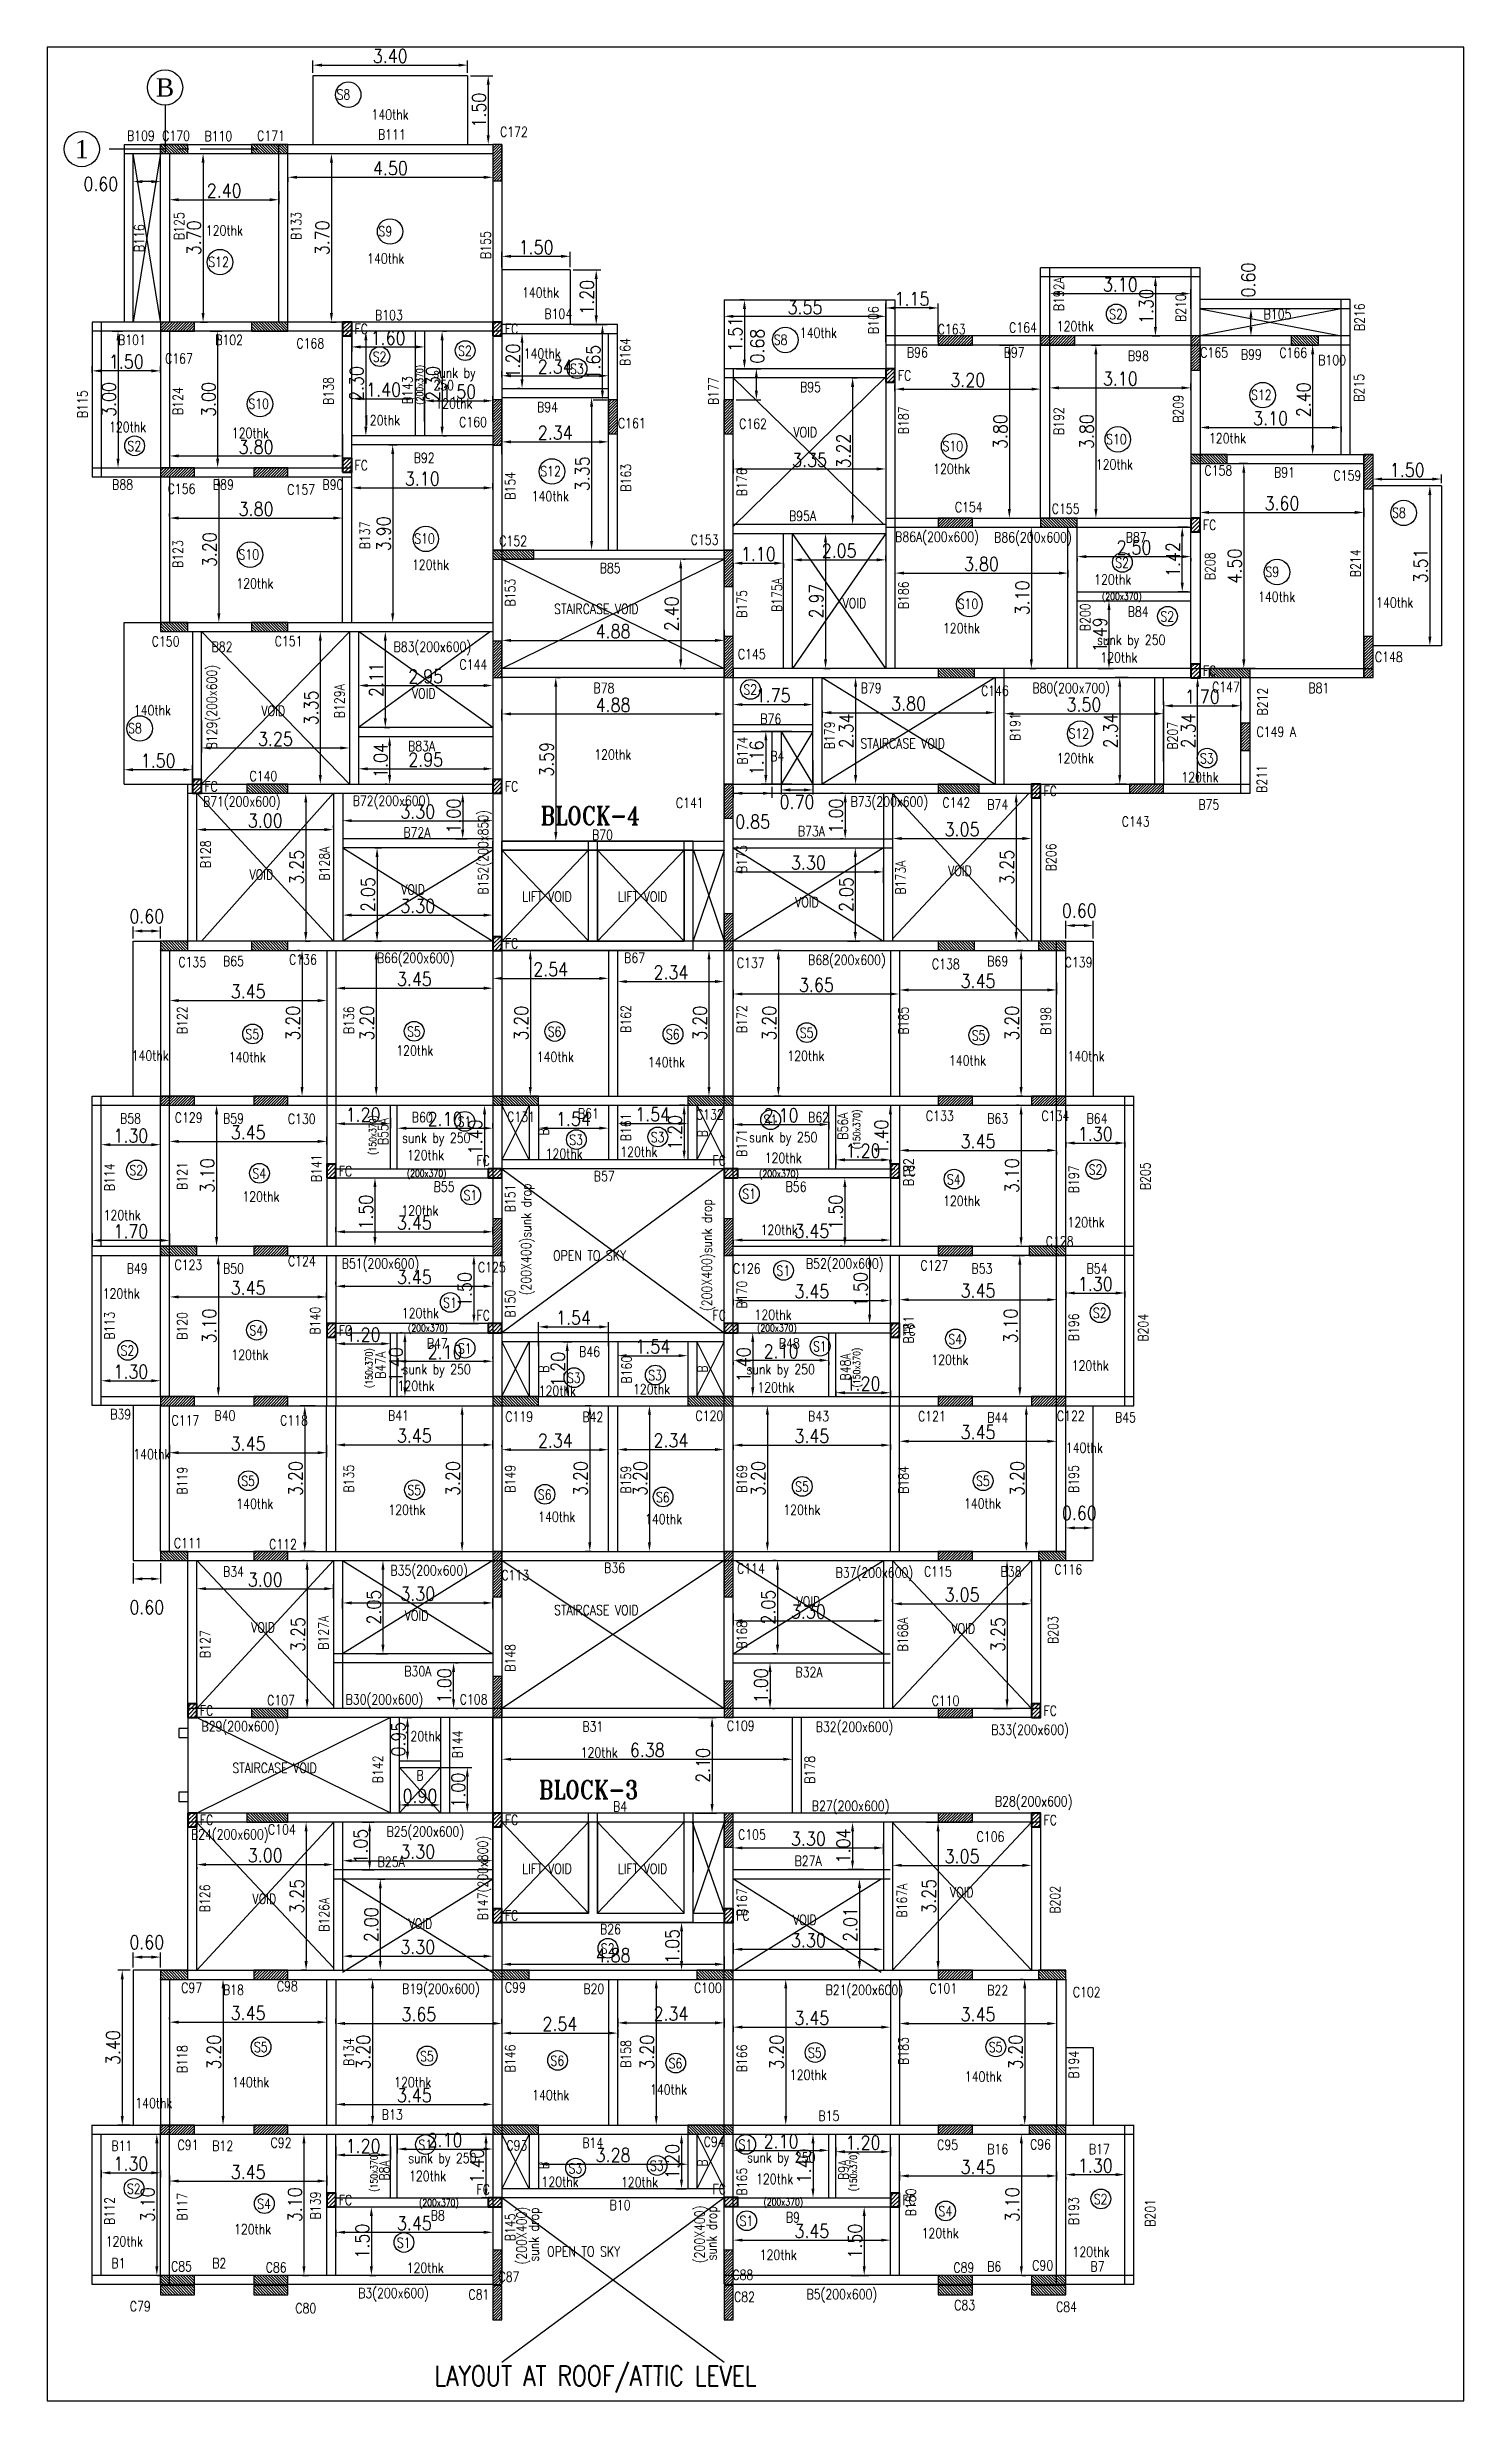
# Model space of a CAD drawing. Extents: x 461 to 37421, y -8279 to -202.
# Drawn here: x 37017.7 to 37048.8, y -8131.8 to -8080.1 of the extents above; entities that cross this region are included whole.
import ezdxf
from ezdxf.enums import TextEntityAlignment as Align

# ---------------------------------------------------------------- set-up
doc = ezdxf.new("R2010")
doc.units = 0
doc.header["$MEASUREMENT"] = 0
doc.header["$PDMODE"] = 34
doc.header["$PDSIZE"] = 0.2
doc.linetypes.add('CENTER', pattern=[2, 1.25, -0.25, 0.25, -0.25])
for name, color, linetype in [('CEN', 60, 'CENTER'), ('COLNO', 4, 'Continuous'), ('DIM', 253, 'Continuous'), ('gridtxt', 12, 'Continuous'), ('K-col', 1, 'Continuous'), ('WAL', 5, 'Continuous')]:
    doc.layers.add(name, color=color, linetype=linetype)
doc.layers.add('k-beam', color=6, linetype='Continuous', lineweight=30)
doc.styles.add('RS', font='ROMANS.shx', dxfattribs={"width": 0.85})
doc.styles.add('RT', font='ROMANT.shx')
doc.styles.add('TR', font='times.ttf')
doc.dimstyles.new('DIM1', dxfattribs={"dimtxt": 0.3, "dimasz": 0.2, "dimexe": 0.1, "dimexo": 0.0625, "dimgap": 0.05, "dimtad": 1, "dimzin": 0, "dimdsep": 46, "dimtxsty": 'RS', "dimcen": 0.09, "dimclrd": 256, "dimclre": 256, "dimclrt": 12, "dimaunit": 1, "dimadec": 3, "dimazin": 0, "dimtfac": 1, "dimtofl": 0, "dimtmove": 2, "dimatfit": 3, "dimfxl": 1, "dimtolj": 1, "dimtzin": 0, "dimlwd": -1, "dimarcsym": 0})
pattern_1 = [(45, (-73.584606, -148.0297), (-0.04419417382, 0.04419417382), [])]

msp = doc.modelspace()

# ---------------------------------------------------------------- texts
at = {"layer": 'COLNO', "color": 1, "lineweight": -3, "style": 'RS', "width": 0.8}
for s, p in [('S8', (37024.037, -8081.203)), ('S9', (37024.956, -8084.207)), ('S12', (37021.219, -8084.879)), ('S2', (37041.004, -8086.029)), ('FC', (37024.433, -8086.351)), ('FC', (37027.733, -8086.351)), ('S8', (37033.637, -8086.59)), ('S2', (37024.829, -8086.964)), ('S2', (37026.705, -8086.834)), ('S3', (37029.163, -8087.229)), ('FC', (37036.363, -8087.375)), ('S12', (37044.12, -8087.802)), ('S10', (37022.1, -8087.996)), ('S10', (37040.937, -8088.773)), ('S2', (37019.444, -8088.924)), ('FC', (37024.433, -8089.347)), ('S10', (37037.344, -8088.924)), ('S12', (37028.51, -8089.477)), ('S8', (37047.216, -8090.388)), ('FC', (37043.063, -8090.657)), ('S10', (37021.882, -8091.307)), ('S10', (37025.741, -8090.958)), ('S2', (37041.138, -8091.486)), ('S9', (37044.434, -8091.687)), ('S10', (37037.676, -8092.393)), ('S2', (37042.129, -8092.668)), ('FC', (37043.063, -8093.862)), ('S2', (37032.97, -8094.274)), ('S8', (37019.457, -8095.122)), ('S12', (37040.111, -8095.237)), ('S3', (37042.998, -8095.784)), ('FC', (37021.133, -8096.401)), ('FC', (37027.733, -8096.401)), ('FC', (37039.563, -8096.501)), ('FC', (37027.733, -8099.851)), ('S5', (37025.583, -8101.785)), ('S6', (37028.672, -8101.788)), ('S5', (37022.035, -8101.842)), ('S6', (37031.268, -8101.846)), ('S5', (37034.207, -8101.813)), ('S5', (37037.985, -8101.871)), ('S1', (37026.696, -8103.764)), ('S1', (37033.414, -8103.726)), ('S3', (37029.147, -8104.163)), ('S3', (37030.934, -8104.105)), ('S2', (37019.486, -8104.83)), ('S4', (37022.187, -8104.903)), ('FC', (37024.084, -8104.851)), ('FC', (37027.112, -8104.618)), ('FC', (37032.292, -8104.618)), ('FC', (37036.463, -8104.85)), ('S2', (37040.555, -8104.818)), ('S1', (37026.827, -8105.38)), ('S1', (37032.947, -8105.352)), ('S4', (37037.44, -8105.032)), ('S1', (37033.696, -8107.037)), ('S1', (37026.376, -8107.74)), ('S2', (37040.647, -8107.966)), ('S4', (37022.122, -8108.349)), ('FC', (37024.084, -8108.351)), ('FC', (37027.112, -8108.018)), ('FC', (37032.292, -8108.018)), ('FC', (37036.463, -8108.351)), ('S2', (37019.292, -8108.792)), ('S1', (37026.701, -8108.745)), ('S1', (37034.5, -8108.7)), ('S4', (37037.472, -8108.543)), ('S3', (37029.094, -8109.392)), ('S3', (37030.881, -8109.335)), ('S5', (37021.944, -8111.656)), ('S5', (37025.591, -8111.856)), ('S6', (37028.455, -8111.955)), ('S6', (37031.051, -8112.012)), ('S5', (37034.108, -8111.781)), ('S5', (37038.08, -8111.656)), ('FC', (37021.033, -8116.701)), ('FC', (37039.563, -8116.703)), ('FC', (37021.033, -8119.101)), ('FC', (37027.733, -8119.101)), ('FC', (37039.563, -8119.103)), ('FC', (37027.733, -8121.201)), ('FC', (37032.813, -8121.201)), ('S2', (37029.839, -8121.926)), ('S5', (37022.222, -8124.091)), ('S5', (37025.869, -8124.291)), ('S6', (37028.734, -8124.39)), ('S6', (37031.329, -8124.447)), ('S5', (37034.387, -8124.216)), ('S5', (37038.359, -8124.091)), ('S1', (37025.834, -8126.236)), ('S1', (37032.866, -8126.234)), ('S3', (37029.131, -8126.754)), ('S3', (37030.918, -8126.697)), ('S2', (37019.433, -8127.202)), ('S4', (37022.293, -8127.535)), ('FC', (37024.084, -8127.451)), ('FC', (37027.112, -8127.218)), ('FC', (37032.294, -8127.21)), ('FC', (37036.463, -8127.451)), ('S2', (37040.665, -8127.431)), ('S1', (37032.887, -8127.909)), ('S4', (37037.255, -8127.695)), ('S1', (37025.36, -8128.387))]:
    msp.add_text(s, height=0.22, rotation=359.9918, dxfattribs=at).set_placement(p)
at = {"layer": 'COLNO', "color": 3, "lineweight": -3, "style": 'RS', "width": 0.8}
for s, height, rotation, p in [('140thk', 0.22, 359.9918, (37024.804, -8081.645)), ('B109', 0.22, 359.9918, (37019.434, -8082.108)), ('B110', 0.22, 359.9918, (37021.136, -8082.117)), ('B111', 0.22, 359.9918, (37024.946, -8082.08)), ('B116', 0.22, 89.9918, (37019.814, -8084.554)), ('B125', 0.22, 89.9918, (37020.688, -8084.29)), ('120thk', 0.22, 359.9918, (37021.166, -8084.189)), ('B133', 0.22, 89.9918, (37023.26, -8084.286)), ('B155', 0.22, 89.9918, (37027.422, -8084.707)), ('140thk', 0.22, 359.9918, (37024.708, -8084.805)), ('140thk', 0.22, 359.9918, (37028.108, -8085.554)), ('B192A', 0.22, 89.9918, (37040.007, -8085.852)), ('B210', 0.22, 89.9918, (37042.685, -8086.09)), ('B103', 0.22, 359.9918, (37024.881, -8086.048)), ('B104', 0.22, 359.9918, (37028.601, -8086.02)), ('B106', 0.22, 89.9918, (37035.936, -8086.355)), ('120thk', 0.22, 359.9918, (37039.853, -8086.292)), ('B105', 0.22, 359.9918, (37044.396, -8086.03)), ('B216', 0.22, 89.9918, (37046.615, -8086.291)), ('B101', 0.22, 359.9918, (37019.237, -8086.594)), ('B102', 0.22, 359.9918, (37021.371, -8086.594)), ('B164', 0.22, 89.9918, (37030.484, -8087.053)), ('140thk', 0.22, 359.9918, (37034.21, -8086.435)), ('(200x370)', 0.154, 89.9918, (37025.94, -8087.905)), ('sunk by', 0.22, 359.9918, (37026.162, -8087.315)), ('140thk', 0.22, 359.9918, (37028.146, -8086.893)), ('B96', 0.22, 359.9918, (37036.562, -8086.868)), ('B97', 0.22, 359.9918, (37038.687, -8086.868)), ('B98', 0.22, 359.9918, (37041.416, -8086.941)), ('B99', 0.22, 359.9918, (37043.896, -8086.914)), ('B100', 0.22, 359.9918, (37045.595, -8087.037)), ('B115', 0.22, 89.9918, (37018.568, -8088.201)), ('B124', 0.22, 89.9918, (37020.662, -8088.134)), ('B138', 0.22, 89.9918, (37023.969, -8087.91)), ('B143', 0.22, 89.9918, (37025.704, -8087.893)), ('250', 0.22, 359.9918, (37026.162, -8087.588)), ('B177', 0.22, 89.9918, (37032.423, -8087.913)), ('B95', 0.22, 359.9918, (37034.214, -8087.628)), ('B215', 0.22, 89.9918, (37046.601, -8087.842)), ('120thk', 0.22, 359.9918, (37024.616, -8088.357)), ('120thk', 0.22, 359.9918, (37026.205, -8087.993)), ('B94', 0.22, 359.9918, (37028.44, -8088.068)), ('B187', 0.22, 89.9918, (37036.597, -8088.555)), ('B192', 0.22, 89.9918, (37040.007, -8088.574)), ('B209', 0.22, 89.9918, (37042.632, -8088.303)), ('120thk', 0.22, 359.9918, (37019.039, -8088.506)), ('120thk', 0.22, 359.9918, (37021.736, -8088.638)), ('VOID', 0.22, 359.9918, (37034.068, -8088.62)), ('120thk', 0.22, 359.9918, (37043.195, -8088.753)), ('B92', 0.22, 359.9918, (37025.729, -8089.184)), ('120thk', 0.22, 359.9918, (37040.711, -8089.328)), ('B88', 0.22, 359.9918, (37019.107, -8089.771)), ('B89', 0.22, 359.9918, (37021.321, -8089.771)), ('B90', 0.22, 359.9918, (37023.726, -8089.771)), ('B154', 0.22, 89.9918, (37027.962, -8089.994)), ('B163', 0.22, 89.9918, (37030.502, -8089.818)), ('B176', 0.22, 89.9918, (37033.049, -8089.916)), ('120thk', 0.22, 359.9918, (37037.138, -8089.428)), ('B91', 0.22, 359.9918, (37044.624, -8089.503)), ('140thk', 0.22, 359.9918, (37028.323, -8090.026)), ('B137', 0.22, 89.9918, (37024.77, -8091.082)), ('B95A', 0.22, 359.9918, (37033.972, -8090.46)), ('B86A(200x600)', 0.22, 359.9918, (37036.303, -8090.918)), ('B86(200x600)', 0.22, 359.9918, (37038.478, -8090.93)), ('B87', 0.22, 359.9918, (37041.367, -8090.93)), ('B123', 0.22, 89.9918, (37020.662, -8091.492)), ('B208', 0.22, 89.9918, (37043.33, -8091.76)), ('B214', 0.22, 89.9918, (37046.525, -8091.696)), ('120thk', 0.22, 359.9918, (37021.835, -8091.944)), ('120thk', 0.22, 359.9918, (37025.692, -8091.531)), ('B153', 0.22, 89.9918, (37027.962, -8092.339)), ('B85', 0.22, 359.9918, (37029.815, -8091.604)), ('B175A', 0.22, 89.9918, (37033.815, -8092.46)), ('120thk', 0.22, 359.9918, (37040.674, -8091.856)), ('B175', 0.22, 89.9918, (37033.049, -8092.587)), ('VOID', 0.22, 359.9918, (37035.15, -8092.374)), ('B186', 0.22, 89.9918, (37036.597, -8092.397)), ('(200x370)', 0.154, 359.9918, (37040.847, -8092.193)), ('140thk', 0.22, 359.9918, (37044.274, -8092.233)), ('140thk', 0.22, 359.9918, (37046.867, -8092.362)), ('120thk', 0.22, 359.9918, (37037.353, -8092.924)), ('B200', 0.22, 89.9918, (37040.588, -8092.881)), ('B84', 0.22, 359.9918, (37041.411, -8092.562)), ('B82', 0.22, 359.9918, (37021.291, -8093.333)), ('B83(200x600)', 0.22, 359.9918, (37025.289, -8093.333)), ('sunk by 250', 0.22, 359.9918, (37040.738, -8093.182)), ('B129(200x600)', 0.22, 89.9918, (37021.406, -8095.478)), ('120thk', 0.22, 359.9918, (37040.81, -8093.569)), ('B129A', 0.22, 89.9918, (37024.211, -8094.793)), ('VOID', 0.22, 359.9918, (37025.692, -8094.359)), ('B78', 0.22, 359.9918, (37029.678, -8094.239)), ('B79', 0.22, 359.9918, (37035.546, -8094.239)), ('B80(200x700)', 0.22, 359.9918, (37039.316, -8094.239)), ('B212', 0.22, 89.9918, (37044.483, -8094.733)), ('B81', 0.22, 359.9918, (37045.379, -8094.239)), ('140thk', 0.22, 359.9918, (37019.585, -8094.728)), ('VOID', 0.22, 359.9918, (37022.386, -8094.742)), ('B76', 0.22, 359.9918, (37033.342, -8094.917)), ('B191', 0.22, 89.9918, (37039.05, -8095.293)), ('B83A', 0.22, 359.9918, (37025.605, -8095.514)), ('B174', 0.22, 89.9918, (37033.061, -8095.811)), ('B179', 0.22, 89.9918, (37034.974, -8095.475)), ('B207', 0.22, 89.9918, (37042.507, -8095.483)), ('120thk', 0.22, 359.9918, (37029.695, -8095.702)), ('B4', 0.22, 359.9918, (37033.559, -8095.736)), ('120thk', 0.22, 359.9918, (37039.853, -8095.782)), ('B211', 0.22, 89.9918, (37044.469, -8096.432)), ('120thk', 0.22, 359.9918, (37042.59, -8096.197)), ('B71(200x600)', 0.22, 359.9918, (37021.103, -8096.732)), ('B72(200x600)', 0.22, 359.9918, (37024.39, -8096.715)), ('B152(200x850)', 0.22, 89.9918, (37027.364, -8098.665)), ('B73(200x600)', 0.22, 359.9918, (37035.324, -8096.735)), ('B74', 0.22, 359.9918, (37038.326, -8096.8)), ('B75', 0.22, 359.9918, (37042.963, -8096.8)), ('B72A', 0.22, 359.9918, (37025.503, -8097.411)), ('B70', 0.22, 359.9918, (37029.646, -8097.465)), ('B73A', 0.22, 359.9918, (37034.167, -8097.384)), ('B128', 0.22, 89.9918, (37021.271, -8098.086)), ('B128A', 0.22, 89.9918, (37023.88, -8098.36)), ('B173', 0.22, 89.9918, (37033.049, -8098.194)), ('B173A', 0.22, 89.9918, (37036.533, -8098.667)), ('B206', 0.22, 89.9918, (37039.837, -8098.154)), ('VOID', 0.22, 359.9918, (37022.125, -8098.336)), ('VOID', 0.22, 359.9918, (37025.456, -8098.666)), ('VOID', 0.22, 359.9918, (37037.466, -8098.253)), ('VOID', 0.22, 359.9918, (37034.107, -8098.942)), ('B65', 0.22, 359.9918, (37021.542, -8100.238)), ('B66(200x600)', 0.22, 359.9918, (37024.921, -8100.169)), ('B67', 0.22, 359.9918, (37030.352, -8100.164)), ('B68(200x600)', 0.22, 359.9918, (37034.392, -8100.212)), ('B69', 0.22, 359.9918, (37038.326, -8100.238)), ('B122', 0.22, 89.9918, (37020.758, -8101.732)), ('B136', 0.22, 89.9918, (37024.416, -8101.732)), ('B162', 0.22, 89.9918, (37030.502, -8101.704)), ('B172', 0.22, 89.9918, (37033.049, -8101.708)), ('B185', 0.22, 89.9918, (37036.597, -8101.744)), ('B198', 0.22, 89.9918, (37039.723, -8101.747)), ('140thk', 0.22, 359.9918, (37019.536, -8102.314)), ('120thk', 0.22, 359.9918, (37025.347, -8102.204)), ('120thk', 0.22, 359.9918, (37033.936, -8102.319)), ('140thk', 0.22, 359.9918, (37021.667, -8102.348)), ('140thk', 0.22, 359.9918, (37028.433, -8102.342)), ('140thk', 0.22, 359.9918, (37030.874, -8102.457)), ('140thk', 0.22, 359.9918, (37037.485, -8102.421)), ('140thk', 0.22, 359.9918, (37040.088, -8102.328)), ('B58', 0.22, 359.9918, (37019.282, -8103.694)), ('B59', 0.22, 359.9918, (37021.542, -8103.694)), ('(150x370)', 0.154, 89.9918, (37024.909, -8104.384)), ('B55A', 0.22, 89.9918, (37025.17, -8104.17)), ('B60', 0.22, 359.9918, (37025.688, -8103.668)), ('B61', 0.22, 359.9918, (37029.336, -8103.584)), ('B161', 0.22, 89.9918, (37030.502, -8104.085)), ('B62', 0.22, 359.9918, (37034.392, -8103.668)), ('B56A', 0.22, 89.9918, (37035.265, -8104.051)), ('(150x370)', 0.154, 89.9918, (37035.535, -8104.26)), ('B63', 0.22, 359.9918, (37038.326, -8103.694)), ('B64', 0.22, 359.9918, (37040.508, -8103.694)), ('sunk by 250', 0.22, 359.9918, (37025.476, -8104.121)), ('B', 0.22, 89.9918, (37028.698, -8103.959)), ('B', 0.22, 89.9918, (37032.181, -8103.999)), ('B171', 0.22, 89.9918, (37033.049, -8104.428)), ('sunk by 250', 0.22, 359.9918, (37033.097, -8104.106)), ('B114', 0.22, 89.9918, (37019.162, -8105.181)), ('B121', 0.22, 89.9918, (37020.758, -8105.153)), ('B141', 0.22, 89.9918, (37023.703, -8104.982)), ('(200x370)', 0.154, 359.9918, (37025.579, -8104.864)), ('120thk', 0.22, 359.9918, (37025.582, -8104.497)), ('120thk', 0.22, 359.9918, (37028.627, -8104.471)), ('120thk', 0.22, 359.9918, (37030.267, -8104.426)), ('(200x370)', 0.154, 359.9918, (37033.316, -8104.873)), ('120thk', 0.22, 359.9918, (37033.438, -8104.562)), ('B182', 0.22, 89.9918, (37036.709, -8105.069)), ('B197', 0.22, 89.9918, (37040.335, -8105.226)), ('B205', 0.22, 89.9918, (37041.909, -8105.158)), ('120thk', 0.22, 359.9918, (37021.967, -8105.411)), ('B55', 0.22, 359.9918, (37026.168, -8105.192)), ('B151', 0.22, 89.9918, (37027.962, -8105.645)), ('(200X400)sunk drop', 0.22, 89.9918, (37028.307, -8107.469)), ('B57', 0.22, 359.9918, (37029.686, -8104.961)), ('B56', 0.22, 359.9918, (37033.898, -8105.192)), ('120thk', 0.22, 359.9918, (37018.92, -8105.817)), ('120thk', 0.22, 359.9918, (37025.459, -8105.717)), ('(200X400)sunk drop', 0.22, 89.9918, (37032.278, -8107.814)), ('120thk', 0.22, 359.9918, (37037.355, -8105.505)), ('120thk', 0.22, 359.9918, (37033.349, -8106.142)), ('120thk', 0.22, 359.9918, (37040.089, -8105.974)), ('B51(200x600)', 0.22, 359.9918, (37024.15, -8106.88)), ('B52(200x600)', 0.22, 359.9918, (37034.345, -8106.882)), ('B49', 0.22, 359.9918, (37019.428, -8106.989)), ('B50', 0.22, 359.9918, (37021.542, -8106.989)), ('B170', 0.22, 89.9918, (37033.049, -8107.76)), ('B53', 0.22, 359.9918, (37037.979, -8106.989)), ('B54', 0.22, 359.9918, (37040.508, -8106.989)), ('120thk', 0.22, 359.9918, (37018.9, -8107.541)), ('B140', 0.22, 89.9918, (37023.678, -8108.331)), ('120thk', 0.22, 359.9918, (37025.47, -8107.968)), ('B150', 0.22, 89.9918, (37027.962, -8107.956)), ('120thk', 0.22, 359.9918, (37033.216, -8108.005)), ('B113', 0.22, 89.9918, (37019.162, -8108.442)), ('B120', 0.22, 89.9918, (37020.758, -8108.446)), ('(200x370)', 0.154, 359.9918, (37025.606, -8108.264)), ('(200x370)', 0.154, 359.9918, (37033.271, -8108.261)), ('B181', 0.22, 89.9918, (37036.709, -8108.529)), ('B196', 0.22, 89.9918, (37040.335, -8108.477)), ('B204', 0.22, 89.9918, (37041.862, -8108.485)), ('120thk', 0.22, 359.9918, (37021.726, -8108.885)), ('(150x370)', 0.154, 89.9918, (37024.824, -8109.504)), ('B47A', 0.22, 89.9918, (37025.111, -8109.3)), ('B47', 0.22, 359.9918, (37026.019, -8108.634)), ('B46', 0.22, 359.9918, (37029.363, -8108.816)), ('B160', 0.22, 89.9918, (37030.517, -8109.407)), ('B48', 0.22, 359.9918, (37033.749, -8108.634)), ('B48A', 0.22, 89.9918, (37035.324, -8109.34)), ('(150x370)', 0.154, 89.9918, (37035.534, -8109.491)), ('120thk', 0.22, 359.9918, (37037.098, -8108.995)), ('sunk by 250', 0.22, 359.9918, (37025.484, -8109.203)), ('B', 0.22, 89.9918, (37028.698, -8109.169)), ('B', 0.22, 89.9918, (37032.181, -8109.164)), ('sunk by 250', 0.22, 359.9918, (37033.041, -8109.203)), ('120thk', 0.22, 359.9918, (37040.181, -8109.122)), ('120thk', 0.22, 359.9918, (37025.376, -8109.568)), ('120thk', 0.22, 359.9918, (37028.476, -8109.676)), ('120thk', 0.22, 359.9918, (37030.546, -8109.64)), ('120thk', 0.22, 359.9918, (37033.277, -8109.601)), ('B39', 0.22, 359.9918, (37019.065, -8110.191)), ('B40', 0.22, 359.9918, (37021.355, -8110.218)), ('B41', 0.22, 359.9918, (37025.166, -8110.218)), ('B42', 0.22, 359.9918, (37029.434, -8110.25)), ('B43', 0.22, 359.9918, (37034.392, -8110.233)), ('B44', 0.22, 359.9918, (37038.326, -8110.259)), ('B45', 0.22, 359.9918, (37041.132, -8110.259)), ('140thk', 0.22, 359.9918, (37019.571, -8111.07)), ('140thk', 0.22, 359.9918, (37040.051, -8110.926)), ('B119', 0.22, 89.9918, (37020.758, -8111.845)), ('B135', 0.22, 89.9918, (37024.416, -8111.803)), ('B149', 0.22, 89.9918, (37027.962, -8111.804)), ('B159', 0.22, 89.9918, (37030.502, -8111.823)), ('B169', 0.22, 89.9918, (37033.049, -8111.804)), ('B184', 0.22, 89.9918, (37036.597, -8111.828)), ('B195', 0.22, 89.9918, (37040.335, -8111.809)), ('140thk', 0.22, 359.9918, (37021.833, -8112.157)), ('120thk', 0.22, 359.9918, (37025.174, -8112.29)), ('140thk', 0.22, 359.9918, (37028.464, -8112.443)), ('140thk', 0.22, 359.9918, (37030.811, -8112.494)), ('120thk', 0.22, 359.9918, (37033.847, -8112.29)), ('140thk', 0.22, 359.9918, (37037.815, -8112.151)), ('B34', 0.22, 359.9918, (37021.542, -8113.647)), ('B35(200x600)', 0.22, 359.9918, (37025.219, -8113.619)), ('B36', 0.22, 359.9918, (37029.913, -8113.565)), ('B37(200x600)', 0.22, 359.9918, (37034.995, -8113.668)), ('B38', 0.22, 359.9918, (37038.62, -8113.648)), ('B127A', 0.22, 89.9918, (37023.857, -8115.253)), ('VOID', 0.22, 359.9918, (37025.534, -8114.611)), ('VOID', 0.22, 359.9918, (37034.139, -8114.303)), ('B127', 0.22, 89.9918, (37021.262, -8115.436)), ('VOID', 0.22, 359.9918, (37022.161, -8114.873)), ('B168', 0.22, 89.9918, (37033.049, -8115.23)), ('B168A', 0.22, 89.9918, (37036.581, -8115.292)), ('VOID', 0.22, 359.9918, (37037.538, -8114.897)), ('B203', 0.22, 89.9918, (37039.882, -8115.127)), ('B148', 0.22, 89.9918, (37027.962, -8115.738)), ('B30A', 0.22, 359.9918, (37025.523, -8115.837)), ('B32A', 0.22, 359.9918, (37034.115, -8115.856)), ('B30(200x600)', 0.22, 359.9918, (37024.235, -8116.455)), ('B29(200x600)', 0.22, 359.9918, (37021.07, -8117.045)), ('120thk', 0.22, 359.9918, (37025.509, -8117.261)), ('B144', 0.22, 89.9918, (37026.803, -8117.639)), ('B31', 0.22, 359.9918, (37029.434, -8117.049)), ('B32(200x600)', 0.22, 359.9918, (37034.559, -8117.056)), ('B33(200x600)', 0.22, 359.9918, (37038.414, -8117.12)), ('B142', 0.22, 89.9918, (37025.052, -8118.185)), ('120thk', 0.22, 359.9918, (37029.397, -8117.62)), ('B178', 0.22, 89.9918, (37034.539, -8118.196)), ('B', 0.22, 359.9918, (37025.79, -8118.122)), ('B4', 0.22, 359.9918, (37030.108, -8118.806)), ('B27(200x600)', 0.22, 359.9918, (37034.473, -8118.794)), ('B28(200x600)', 0.22, 359.9918, (37038.494, -8118.693)), ('B24(200x600)', 0.22, 359.9918, (37020.839, -8119.418)), ('B25(200x600)', 0.22, 359.9918, (37025.134, -8119.355)), ('B147(200x800)', 0.22, 89.9918, (37027.357, -8121.196)), ('B25A', 0.22, 359.9918, (37024.938, -8120.021)), ('B27A', 0.22, 359.9918, (37034.095, -8120.003)), ('B126', 0.22, 89.9918, (37021.256, -8121.02)), ('VOID', 0.22, 359.9918, (37022.19, -8120.835)), ('B126A', 0.22, 89.9918, (37023.873, -8121.448)), ('B167', 0.22, 89.9918, (37033.049, -8121.104)), ('B167A', 0.22, 89.9918, (37036.564, -8121.137)), ('VOID', 0.22, 359.9918, (37037.508, -8120.691)), ('B202', 0.22, 89.9918, (37039.926, -8121.051)), ('VOID', 0.22, 359.9918, (37025.619, -8121.379)), ('VOID', 0.22, 359.9918, (37034.06, -8121.296)), ('B26', 0.22, 359.9918, (37029.823, -8121.5)), ('B18', 0.22, 359.9918, (37021.542, -8122.835)), ('B19(200x600)', 0.22, 359.9918, (37025.476, -8122.808)), ('B20', 0.22, 359.9918, (37029.456, -8122.81)), ('B21(200x600)', 0.22, 359.9918, (37034.775, -8122.835)), ('B22', 0.22, 359.9918, (37038.326, -8122.839)), ('B134', 0.22, 89.9918, (37024.416, -8124.395)), ('B183', 0.22, 89.9918, (37036.597, -8124.372)), ('B118', 0.22, 89.9918, (37020.758, -8124.551)), ('B146', 0.22, 89.9918, (37027.962, -8124.537)), ('B158', 0.22, 89.9918, (37030.502, -8124.436)), ('B166', 0.22, 89.9918, (37033.049, -8124.535)), ('B194', 0.22, 89.9918, (37040.335, -8124.675)), ('140thk', 0.22, 359.9918, (37021.744, -8124.861)), ('120thk', 0.22, 359.9918, (37025.301, -8124.861)), ('140thk', 0.22, 359.9918, (37030.92, -8125.023)), ('120thk', 0.22, 359.9918, (37033.992, -8124.7)), ('140thk', 0.22, 359.9918, (37037.833, -8124.74)), ('140thk', 0.22, 359.9918, (37019.615, -8125.32)), ('B13', 0.22, 359.9918, (37025.03, -8125.574)), ('140thk', 0.22, 359.9918, (37028.333, -8125.144)), ('B15', 0.22, 359.9918, (37034.619, -8125.601)), ('B11', 0.22, 359.9918, (37019.092, -8126.259)), ('B12', 0.22, 359.9918, (37021.306, -8126.259)), ('(150x370)', 0.154, 89.9918, (37024.932, -8127.158)), ('sunk by 250', 0.22, 359.9918, (37025.61, -8126.529)), ('B14', 0.22, 359.9918, (37029.434, -8126.193)), ('sunk by 250', 0.22, 359.9918, (37033.051, -8126.513)), ('(150x370)', 0.154, 89.9918, (37035.463, -8127.148)), ('B16', 0.22, 359.9918, (37038.326, -8126.331)), ('B17', 0.22, 359.9918, (37040.558, -8126.331)), ('B8A', 0.22, 89.9918, (37025.196, -8126.913)), ('120thk', 0.22, 359.9918, (37025.628, -8126.922)), ('B', 0.22, 89.9918, (37028.698, -8126.66)), ('120thk', 0.22, 359.9918, (37028.538, -8127.049)), ('120thk', 0.22, 359.9918, (37030.282, -8127.057)), ('B', 0.22, 89.9918, (37032.181, -8126.604)), ('B165', 0.22, 89.9918, (37033.049, -8127.243)), ('120thk', 0.22, 359.9918, (37033.249, -8126.988)), ('B9A', 0.22, 89.9918, (37035.278, -8126.899)), ('B112', 0.22, 89.9918, (37019.162, -8127.887)), ('B117', 0.22, 89.9918, (37020.758, -8127.793)), ('B139', 0.22, 89.9918, (37023.684, -8127.765)), ('(200x370)', 0.154, 359.9918, (37025.848, -8127.476)), ('B10', 0.22, 359.9918, (37030.033, -8127.561)), ('(200x370)', 0.154, 359.9918, (37033.412, -8127.458)), ('B180', 0.22, 89.9918, (37036.759, -8127.698)), ('B193', 0.22, 89.9918, (37040.335, -8127.89)), ('B201', 0.22, 89.9918, (37042.016, -8127.927)), ('120thk', 0.22, 359.9918, (37021.784, -8128.091)), ('B8', 0.22, 359.9918, (37026.104, -8127.789)), ('B145', 0.22, 89.9918, (37027.962, -8128.245)), ('(200X400)', 0.22, 89.9918, (37028.211, -8128.755)), ('sunk drop', 0.22, 89.9918, (37028.477, -8128.693)), ('(200X400)', 0.22, 89.9918, (37032.118, -8128.728)), ('sunk drop', 0.22, 89.9918, (37032.384, -8128.666)), ('B9', 0.22, 359.9918, (37033.905, -8127.83)), ('120thk', 0.22, 359.9918, (37018.967, -8128.358)), ('120thk', 0.22, 359.9918, (37033.329, -8128.653)), ('120thk', 0.22, 359.9918, (37036.885, -8128.177)), ('120thk', 0.22, 359.9918, (37040.199, -8128.587)), ('B1', 0.22, 359.9918, (37019.092, -8128.838)), ('B2', 0.22, 359.9918, (37021.306, -8128.838)), ('120thk', 0.22, 359.9918, (37025.576, -8128.939)), ('B6', 0.22, 359.9918, (37038.326, -8128.909)), ('B7', 0.22, 359.9918, (37040.593, -8128.909)), ('B3(200x600)', 0.22, 359.9918, (37024.511, -8129.494)), ('B5(200x600)', 0.22, 359.9918, (37034.357, -8129.519))]:
    msp.add_text(s, height=height, rotation=rotation, dxfattribs=at).set_placement(p)
at = {"layer": 'COLNO', "lineweight": -3, "style": 'RS', "width": 0.8}
for s, height, p in [('C170', 0.22, (37020.206, -8082.108)), ('C171', 0.22, (37022.292, -8082.108)), ('C172', 0.22, (37027.626, -8082.022)), ('C168', 0.22, (37023.154, -8086.669)), ('C163', 0.22, (37037.238, -8086.358)), ('C164', 0.22, (37038.807, -8086.322)), ('C167', 0.22, (37020.27, -8087.001)), ('C165', 0.22, (37043.004, -8086.869)), ('C166', 0.22, (37044.741, -8086.874)), ('C160', 0.22, (37026.728, -8088.397)), ('C161', 0.22, (37030.216, -8088.422)), ('C162', 0.22, (37032.878, -8088.434)), ('C156', 0.22, (37020.327, -8089.863)), ('C157', 0.22, (37022.953, -8089.88)), ('C158', 0.22, (37043.097, -8089.46)), ('C159', 0.22, (37045.93, -8089.572)), ('C154', 0.22, (37037.615, -8090.266)), ('C155', 0.22, (37039.743, -8090.301)), ('C152', 0.22, (37027.61, -8091.01)), ('C153', 0.22, (37031.814, -8090.982)), ('STAIRCASE VOID', 0.22, (37028.815, -8092.503)), ('C150', 0.22, (37019.977, -8093.215)), ('C151', 0.22, (37022.678, -8093.21)), ('C145', 0.22, (37032.85, -8093.495)), ('C144', 0.22, (37026.736, -8093.723)), ('C148', 0.22, (37046.84, -8093.557)), ('C146', 0.22, (37038.189, -8094.298)), ('C147', 0.22, (37043.263, -8094.217)), ('STAIRCASE VOID', 0.22, (37035.541, -8095.457)), ('C149 A', 0.22, (37044.24, -8095.201)), ('C140', 0.22, (37022.125, -8096.172)), ('C141', 0.22, (37031.489, -8096.762)), ('C142', 0.22, (37037.343, -8096.756)), ('C143', 0.22, (37041.28, -8097.172)), ('LIFT VOID', 0.22, (37028.115, -8098.821)), ('LIFT VOID', 0.22, (37030.215, -8098.821)), ('C135', 0.22, (37020.562, -8100.258)), ('C136', 0.22, (37022.992, -8100.202)), ('C137', 0.22, (37032.827, -8100.276)), ('C138', 0.22, (37037.111, -8100.301)), ('C139', 0.22, (37040.027, -8100.264)), ('C129', 0.22, (37020.483, -8103.676)), ('C130', 0.22, (37022.967, -8103.703)), ('C131', 0.22, (37027.782, -8103.655)), ('C132', 0.22, (37031.928, -8103.608)), ('C133', 0.22, (37036.979, -8103.637)), ('C134', 0.22, (37039.518, -8103.637)), ('C128', 0.22, (37039.612, -8106.393)), ('C123', 0.22, (37020.478, -8106.908)), ('C124', 0.22, (37022.969, -8106.826)), ('C125', 0.22, (37027.141, -8106.962)), ('OPEN TO SKY', 0.22, (37028.79, -8106.705)), ('C127', 0.22, (37036.859, -8106.92)), ('C126', 0.22, (37032.74, -8106.99)), ('C117', 0.22, (37020.412, -8110.325)), ('C118', 0.22, (37022.795, -8110.325)), ('C119', 0.22, (37027.742, -8110.243)), ('C120', 0.22, (37031.919, -8110.225)), ('C121', 0.22, (37036.805, -8110.235)), ('C122', 0.22, (37039.856, -8110.228)), ('C111', 0.22, (37020.465, -8113.02)), ('C112', 0.22, (37022.554, -8113.047)), ('C114', 0.22, (37032.833, -8113.579)), ('C115', 0.22, (37036.937, -8113.644)), ('C116', 0.22, (37039.802, -8113.598)), ('C113', 0.22, (37027.655, -8113.724)), ('STAIRCASE VOID', 0.22, (37028.815, -8114.492)), ('C107', 0.22, (37022.512, -8116.474)), ('C108', 0.22, (37026.741, -8116.453)), ('C110', 0.22, (37037.105, -8116.482)), ('C109', 0.22, (37032.608, -8117.032)), ('STAIRCASE VOID', 0.22, (37021.747, -8117.959)), ('C104', 0.22, (37022.529, -8119.309)), ('C105', 0.22, (37032.853, -8119.423)), ('C106', 0.22, (37038.092, -8119.467)), ('LIFT VOID', 0.22, (37028.115, -8120.173)), ('LIFT VOID', 0.22, (37030.215, -8120.173)), ('C97', 0.22, (37020.625, -8122.787)), ('C98', 0.22, (37022.725, -8122.752)), ('C99', 0.22, (37027.733, -8122.779)), ('C100', 0.22, (37031.886, -8122.789)), ('C101', 0.22, (37037.055, -8122.801)), ('C102', 0.22, (37040.207, -8122.882)), ('C91', 0.22, (37020.544, -8126.241)), ('C92', 0.22, (37022.588, -8126.191)), ('C93', 0.22, (37027.765, -8126.249)), ('C94', 0.22, (37032.098, -8126.17)), ('C95', 0.22, (37037.225, -8126.238)), ('C96', 0.22, (37039.265, -8126.227)), ('OPEN TO SKY', 0.22, (37028.66, -8128.581)), ('C85', 0.22, (37020.401, -8128.908)), ('C86', 0.22, (37022.48, -8128.931)), ('C87', 0.22, (37027.593, -8129.136)), ('C88', 0.22, (37032.729, -8129.094)), ('C89', 0.22, (37037.583, -8128.934)), ('C90', 0.22, (37039.315, -8128.886)), ('C81', 0.22, (37026.933, -8129.526)), ('C82', 0.22, (37032.766, -8129.577)), ('C79', 0.22, (37019.496, -8129.784)), ('C80', 0.22, (37023.13, -8129.826)), ('C83', 0.22, (37037.601, -8129.758)), ('C84', 0.22, (37039.837, -8129.796)), ('LAYOUT AT ROOF/ATTIC LEVEL', 0.44, (37026.185, -8131.42))]:
    msp.add_text(s, height=height, rotation=359.9918, dxfattribs=at).set_placement(p)
at = {"layer": 'gridtxt', "style": 'TR'}
for s, p in [('B', (37020.269, -8080.939)), ('1', (37018.439, -8082.291))]:
    msp.add_text(s, height=0.4, dxfattribs=at).set_placement(p, align=Align.MIDDLE)
at = {"layer": 'WAL', "color": 12, "style": 'RT', "width": 0.85}
for s, p in [('BLOCK-4', (37028.518, -8097.134)), ('BLOCK-3', (37028.477, -8118.528))]:
    msp.add_text(s, height=0.4, dxfattribs=at).set_placement(p)

# ---------------------------------------------------------------- blocks, each defined once
blk = doc.blocks.new('*D1297')
at = {"lineweight": -2, "transparency": 16777216}
for p, q in [((37025.419, -8118.572), (37025.419, -8118.763)), ((37026.319, -8118.572), (37026.319, -8118.763))]:
    blk.add_line(p, q, dxfattribs=at)
at = {"transparency": 16777216}
blk.add_line((37025.619, -8118.663), (37026.119, -8118.663), dxfattribs=at)
for points in [[(37025.619, -8118.629), (37025.619, -8118.696), (37025.419, -8118.663)], [(37026.119, -8118.629), (37026.119, -8118.696), (37026.319, -8118.663)]]:
    blk.add_solid(points, dxfattribs=at)
at = {"layer": 'Defpoints', "color": 0, "transparency": 16777216}
for p in [(37025.419, -8118.51), (37026.319, -8118.51), (37026.319, -8118.663)]:
    blk.add_point(p, dxfattribs=at)
at = {"color": 12, "transparency": 16777216, "insert": (37025.869, -8118.463), "char_height": 0.3, "attachment_point": 5, "style": 'RS'}
blk.add_mtext('\\A1;0.90', dxfattribs=at)
blk = doc.blocks.new('*D1298')
at = {"lineweight": -2, "transparency": 16777216}
for p, q in [((37025.482, -8117.841), (37027.008, -8117.841)), ((37025.482, -8118.833), (37027.008, -8118.833))]:
    blk.add_line(p, q, dxfattribs=at)
at = {"transparency": 16777216}
blk.add_line((37026.908, -8118.041), (37026.908, -8118.633), dxfattribs=at)
for points in [[(37026.874, -8118.041), (37026.941, -8118.041), (37026.908, -8117.841)], [(37026.874, -8118.633), (37026.941, -8118.633), (37026.908, -8118.833)]]:
    blk.add_solid(points, dxfattribs=at)
at = {"layer": 'Defpoints', "color": 0, "transparency": 16777216}
for p in [(37025.419, -8117.841), (37025.419, -8118.833), (37026.908, -8118.833)]:
    blk.add_point(p, dxfattribs=at)
at = {"color": 12, "transparency": 16777216, "insert": (37026.708, -8118.337), "char_height": 0.3, "attachment_point": 5, "rotation": 90, "style": 'RS'}
blk.add_mtext('\\A1;1.00', dxfattribs=at)
blk = doc.blocks.new('*D1299')
at = {"lineweight": -2, "transparency": 16777216}
for p, q in [((37033.799, -8095.724), (37033.799, -8096.468)), ((37034.499, -8095.724), (37034.499, -8096.468))]:
    blk.add_line(p, q, dxfattribs=at)
at = {"transparency": 16777216}
blk.add_line((37033.999, -8096.368), (37034.299, -8096.368), dxfattribs=at)
for points in [[(37033.999, -8096.334), (37033.999, -8096.401), (37033.799, -8096.368)], [(37034.299, -8096.334), (37034.299, -8096.401), (37034.499, -8096.368)]]:
    blk.add_solid(points, dxfattribs=at)
at = {"layer": 'Defpoints', "color": 0, "transparency": 16777216}
for p in [(37033.799, -8095.662), (37034.499, -8095.662), (37034.499, -8096.368)]:
    blk.add_point(p, dxfattribs=at)
at = {"color": 12, "transparency": 16777216, "insert": (37034.149, -8096.634), "char_height": 0.3, "attachment_point": 5, "style": 'RS'}
blk.add_mtext('\\A1;0.70', dxfattribs=at)
blk = doc.blocks.new('*D1300')
at = {"lineweight": -2, "transparency": 16777216}
for p, q in [((37034.034, -8095.082), (37033.364, -8095.082)), ((37034.034, -8096.241), (37033.364, -8096.241))]:
    blk.add_line(p, q, dxfattribs=at)
at = {"transparency": 16777216}
blk.add_line((37033.464, -8095.282), (37033.464, -8096.041), dxfattribs=at)
for points in [[(37033.431, -8095.282), (37033.497, -8095.282), (37033.464, -8095.082)], [(37033.431, -8096.041), (37033.497, -8096.041), (37033.464, -8096.241)]]:
    blk.add_solid(points, dxfattribs=at)
at = {"layer": 'Defpoints', "color": 0, "transparency": 16777216}
for p in [(37034.096, -8095.082), (37033.464, -8096.241), (37034.096, -8096.241)]:
    blk.add_point(p, dxfattribs=at)
at = {"color": 12, "transparency": 16777216, "insert": (37033.264, -8095.662), "char_height": 0.3, "attachment_point": 5, "rotation": 90, "style": 'RS'}
blk.add_mtext('\\A1;1.16', dxfattribs=at)
blk = doc.blocks.new('*D1301')
at = {"lineweight": -2, "transparency": 16777216}
for p, q in [((37019.569, -8083.542), (37019.569, -8082.907)), ((37020.169, -8083.542), (37020.169, -8082.907))]:
    blk.add_line(p, q, dxfattribs=at)
at = {"transparency": 16777216}
blk.add_line((37019.969, -8083.007), (37019.769, -8083.007), dxfattribs=at)
for points in [[(37019.769, -8082.973), (37019.769, -8083.04), (37019.569, -8083.007)], [(37019.969, -8082.973), (37019.969, -8083.04), (37020.169, -8083.007)]]:
    blk.add_solid(points, dxfattribs=at)
at = {"layer": 'Defpoints', "color": 0, "transparency": 16777216}
for p in [(37019.569, -8083.007), (37019.569, -8083.604), (37020.169, -8083.604)]:
    blk.add_point(p, dxfattribs=at)
at = {"color": 12, "transparency": 16777216, "insert": (37018.859, -8083.06), "char_height": 0.3, "attachment_point": 5, "style": 'RS'}
blk.add_mtext('\\A1;0.60', dxfattribs=at)
blk = doc.blocks.new('*D1302')
at = {"lineweight": -2, "transparency": 16777216}
for p, q in [((37044.097, -8085.797), (37044.017, -8085.797)), ((37044.097, -8086.397), (37044.017, -8086.397))]:
    blk.add_line(p, q, dxfattribs=at)
at = {"transparency": 16777216}
blk.add_line((37044.117, -8086.197), (37044.117, -8085.997), dxfattribs=at)
for points in [[(37044.084, -8085.997), (37044.151, -8085.997), (37044.117, -8085.797)], [(37044.084, -8086.197), (37044.151, -8086.197), (37044.117, -8086.397)]]:
    blk.add_solid(points, dxfattribs=at)
at = {"layer": 'Defpoints', "color": 0, "transparency": 16777216}
for p in [(37044.117, -8085.797), (37044.159, -8085.797), (37044.159, -8086.397)]:
    blk.add_point(p, dxfattribs=at)
at = {"color": 12, "transparency": 16777216, "insert": (37044.059, -8085.169), "char_height": 0.3, "attachment_point": 5, "rotation": 90, "style": 'RS'}
blk.add_mtext('\\A1;0.60', dxfattribs=at)
blk = doc.blocks.new('*D1303')
at = {"lineweight": -2, "transparency": 16777216}
for p, q in [((37019.369, -8096.178), (37019.369, -8095.824)), ((37020.869, -8096.178), (37020.869, -8095.824))]:
    blk.add_line(p, q, dxfattribs=at)
at = {"transparency": 16777216}
blk.add_line((37020.669, -8095.924), (37019.569, -8095.924), dxfattribs=at)
for points in [[(37019.569, -8095.891), (37019.569, -8095.958), (37019.369, -8095.924)], [(37020.669, -8095.891), (37020.669, -8095.958), (37020.869, -8095.924)]]:
    blk.add_solid(points, dxfattribs=at)
at = {"layer": 'Defpoints', "color": 0, "transparency": 16777216}
for p in [(37019.369, -8095.924), (37019.369, -8096.241), (37020.869, -8096.241)]:
    blk.add_point(p, dxfattribs=at)
at = {"color": 12, "transparency": 16777216, "insert": (37020.119, -8095.724), "char_height": 0.3, "attachment_point": 5, "style": 'RS'}
blk.add_mtext('\\A1;1.50', dxfattribs=at)
blk = doc.blocks.new('*D1304')
at = {"lineweight": -2, "transparency": 16777216}
for p, q in [((37019.569, -8099.628), (37019.569, -8099.367)), ((37020.169, -8099.628), (37020.169, -8099.367))]:
    blk.add_line(p, q, dxfattribs=at)
at = {"transparency": 16777216}
blk.add_line((37019.969, -8099.467), (37019.769, -8099.467), dxfattribs=at)
for points in [[(37019.769, -8099.434), (37019.769, -8099.5), (37019.569, -8099.467)], [(37019.969, -8099.434), (37019.969, -8099.5), (37020.169, -8099.467)]]:
    blk.add_solid(points, dxfattribs=at)
at = {"layer": 'Defpoints', "color": 0, "transparency": 16777216}
for p in [(37019.569, -8099.467), (37019.569, -8099.691), (37020.169, -8099.691)]:
    blk.add_point(p, dxfattribs=at)
at = {"color": 12, "transparency": 16777216, "insert": (37019.869, -8099.142), "char_height": 0.3, "attachment_point": 5, "style": 'RS'}
blk.add_mtext('\\A1;0.60', dxfattribs=at)
blk = doc.blocks.new('*D1305')
at = {"lineweight": -2, "transparency": 16777216}
for p, q in [((37040.049, -8099.628), (37040.049, -8099.246)), ((37040.649, -8099.628), (37040.649, -8099.246))]:
    blk.add_line(p, q, dxfattribs=at)
at = {"transparency": 16777216}
blk.add_line((37040.449, -8099.346), (37040.249, -8099.346), dxfattribs=at)
for points in [[(37040.249, -8099.313), (37040.249, -8099.38), (37040.049, -8099.346)], [(37040.449, -8099.313), (37040.449, -8099.38), (37040.649, -8099.346)]]:
    blk.add_solid(points, dxfattribs=at)
at = {"layer": 'Defpoints', "color": 0, "transparency": 16777216}
for p in [(37040.049, -8099.346), (37040.049, -8099.691), (37040.649, -8099.691)]:
    blk.add_point(p, dxfattribs=at)
at = {"color": 12, "transparency": 16777216, "insert": (37040.349, -8099.021), "char_height": 0.3, "attachment_point": 5, "style": 'RS'}
blk.add_mtext('\\A1;0.60', dxfattribs=at)
blk = doc.blocks.new('*D1306')
at = {"lineweight": -2, "transparency": 16777216}
for p, q in [((37019.569, -8113.355), (37019.569, -8113.797)), ((37020.169, -8113.355), (37020.169, -8113.797))]:
    blk.add_line(p, q, dxfattribs=at)
at = {"transparency": 16777216}
blk.add_line((37019.969, -8113.697), (37019.769, -8113.697), dxfattribs=at)
for points in [[(37019.769, -8113.664), (37019.769, -8113.73), (37019.569, -8113.697)], [(37019.969, -8113.664), (37019.969, -8113.73), (37020.169, -8113.697)]]:
    blk.add_solid(points, dxfattribs=at)
at = {"layer": 'Defpoints', "color": 0, "transparency": 16777216}
for p in [(37019.569, -8113.293), (37020.169, -8113.293), (37019.569, -8113.697)]:
    blk.add_point(p, dxfattribs=at)
at = {"color": 12, "transparency": 16777216, "insert": (37019.869, -8114.322), "char_height": 0.3, "attachment_point": 5, "style": 'RS'}
blk.add_mtext('\\A1;0.60', dxfattribs=at)
blk = doc.blocks.new('*D1307')
at = {"lineweight": -2, "transparency": 16777216}
for p, q in [((37019.569, -8122.23), (37019.569, -8121.904)), ((37020.169, -8122.23), (37020.169, -8121.904))]:
    blk.add_line(p, q, dxfattribs=at)
at = {"transparency": 16777216}
blk.add_line((37019.969, -8122.004), (37019.769, -8122.004), dxfattribs=at)
for points in [[(37019.769, -8121.971), (37019.769, -8122.038), (37019.569, -8122.004)], [(37019.969, -8121.971), (37019.969, -8122.038), (37020.169, -8122.004)]]:
    blk.add_solid(points, dxfattribs=at)
at = {"layer": 'Defpoints', "color": 0, "transparency": 16777216}
for p in [(37019.569, -8122.004), (37019.569, -8122.293), (37020.169, -8122.293)]:
    blk.add_point(p, dxfattribs=at)
at = {"color": 12, "transparency": 16777216, "insert": (37019.869, -8121.679), "char_height": 0.3, "attachment_point": 5, "style": 'RS'}
blk.add_mtext('\\A1;0.60', dxfattribs=at)
blk = doc.blocks.new('*D1308')
at = {"lineweight": -2, "transparency": 16777216}
for p, q in [((37018.669, -8087.203), (37018.669, -8087.063)), ((37020.169, -8087.203), (37020.169, -8087.063))]:
    blk.add_line(p, q, dxfattribs=at)
at = {"transparency": 16777216}
blk.add_line((37019.969, -8087.163), (37018.869, -8087.163), dxfattribs=at)
for points in [[(37018.869, -8087.13), (37018.869, -8087.197), (37018.669, -8087.163)], [(37019.969, -8087.13), (37019.969, -8087.197), (37020.169, -8087.163)]]:
    blk.add_solid(points, dxfattribs=at)
at = {"layer": 'Defpoints', "color": 0, "transparency": 16777216}
for p in [(37018.669, -8087.163), (37018.669, -8087.265), (37020.169, -8087.265)]:
    blk.add_point(p, dxfattribs=at)
at = {"color": 12, "transparency": 16777216, "insert": (37019.419, -8086.963), "char_height": 0.3, "attachment_point": 5, "style": 'RS'}
blk.add_mtext('\\A1;1.50', dxfattribs=at)
blk = doc.blocks.new('*D1309')
at = {"lineweight": -2, "transparency": 16777216}
for p, q in [((37024.369, -8086.353), (37024.369, -8086.738)), ((37025.969, -8086.353), (37025.969, -8086.738))]:
    blk.add_line(p, q, dxfattribs=at)
at = {"transparency": 16777216}
blk.add_line((37024.569, -8086.638), (37025.769, -8086.638), dxfattribs=at)
for points in [[(37024.569, -8086.604), (37024.569, -8086.671), (37024.369, -8086.638)], [(37025.769, -8086.604), (37025.769, -8086.671), (37025.969, -8086.638)]]:
    blk.add_solid(points, dxfattribs=at)
at = {"layer": 'Defpoints', "color": 0, "transparency": 16777216}
for p in [(37024.369, -8086.291), (37025.969, -8086.291), (37025.969, -8086.638)]:
    blk.add_point(p, dxfattribs=at)
at = {"color": 12, "transparency": 16777216, "insert": (37025.169, -8086.438), "char_height": 0.3, "attachment_point": 5, "style": 'RS'}
blk.add_mtext('\\A1;1.60', dxfattribs=at)
blk = doc.blocks.new('*D1310')
at = {"lineweight": -2, "transparency": 16777216}
for p, q in [((37042.737, -8090.597), (37042.509, -8090.597)), ((37042.737, -8092.015), (37042.509, -8092.015))]:
    blk.add_line(p, q, dxfattribs=at)
at = {"transparency": 16777216}
blk.add_line((37042.609, -8091.815), (37042.609, -8090.797), dxfattribs=at)
for points in [[(37042.575, -8090.797), (37042.642, -8090.797), (37042.609, -8090.597)], [(37042.575, -8091.815), (37042.642, -8091.815), (37042.609, -8092.015)]]:
    blk.add_solid(points, dxfattribs=at)
at = {"layer": 'Defpoints', "color": 0, "transparency": 16777216}
for p in [(37042.609, -8090.597), (37042.799, -8090.597), (37042.799, -8092.015)]:
    blk.add_point(p, dxfattribs=at)
at = {"color": 12, "transparency": 16777216, "insert": (37042.409, -8091.306), "char_height": 0.3, "attachment_point": 5, "rotation": 90, "style": 'RS'}
blk.add_mtext('\\A1;1.42', dxfattribs=at)
blk = doc.blocks.new('*D1311')
at = {"lineweight": -2, "transparency": 16777216}
for p, q in [((37038.699, -8095.742), (37038.699, -8094.593)), ((37042.199, -8095.742), (37042.199, -8094.593))]:
    blk.add_line(p, q, dxfattribs=at)
at = {"transparency": 16777216}
blk.add_line((37038.899, -8094.693), (37041.999, -8094.693), dxfattribs=at)
for points in [[(37038.899, -8094.66), (37038.899, -8094.727), (37038.699, -8094.693)], [(37041.999, -8094.66), (37041.999, -8094.727), (37042.199, -8094.693)]]:
    blk.add_solid(points, dxfattribs=at)
at = {"layer": 'Defpoints', "color": 0, "transparency": 16777216}
for p in [(37042.199, -8094.693), (37038.699, -8095.804), (37042.199, -8095.804)]:
    blk.add_point(p, dxfattribs=at)
at = {"color": 12, "transparency": 16777216, "insert": (37040.449, -8094.493), "char_height": 0.3, "attachment_point": 5, "style": 'RS'}
blk.add_mtext('\\A1;3.50', dxfattribs=at)
blk = doc.blocks.new('*D1312')
at = {"lineweight": -2, "transparency": 16777216}
for p, q in [((37032.749, -8094.445), (37032.749, -8094.393)), ((37034.499, -8094.445), (37034.499, -8094.393))]:
    blk.add_line(p, q, dxfattribs=at)
at = {"transparency": 16777216}
blk.add_line((37032.949, -8094.493), (37034.299, -8094.493), dxfattribs=at)
for points in [[(37032.949, -8094.46), (37032.949, -8094.526), (37032.749, -8094.493)], [(37034.299, -8094.46), (37034.299, -8094.526), (37034.499, -8094.493)]]:
    blk.add_solid(points, dxfattribs=at)
at = {"layer": 'Defpoints', "color": 0, "transparency": 16777216}
for p in [(37032.749, -8094.507), (37034.499, -8094.493), (37034.499, -8094.507)]:
    blk.add_point(p, dxfattribs=at)
at = {"color": 12, "transparency": 16777216, "insert": (37033.624, -8094.293), "char_height": 0.3, "attachment_point": 5, "style": 'RS'}
blk.add_mtext('\\A1;1.75', dxfattribs=at)
blk = doc.blocks.new('*D1313')
at = {"lineweight": -2, "transparency": 16777216}
for p, q in [((37032.749, -8100.756), (37032.749, -8100.95)), ((37036.399, -8100.756), (37036.399, -8100.95))]:
    blk.add_line(p, q, dxfattribs=at)
at = {"transparency": 16777216}
blk.add_line((37032.949, -8100.85), (37036.199, -8100.85), dxfattribs=at)
for points in [[(37032.949, -8100.817), (37032.949, -8100.883), (37032.749, -8100.85)], [(37036.199, -8100.817), (37036.199, -8100.883), (37036.399, -8100.85)]]:
    blk.add_solid(points, dxfattribs=at)
at = {"layer": 'Defpoints', "color": 0, "transparency": 16777216}
for p in [(37032.749, -8100.693), (37036.399, -8100.693), (37036.399, -8100.85)]:
    blk.add_point(p, dxfattribs=at)
at = {"color": 12, "transparency": 16777216, "insert": (37034.574, -8100.65), "char_height": 0.3, "attachment_point": 5, "style": 'RS'}
blk.add_mtext('\\A1;3.65', dxfattribs=at)
blk = doc.blocks.new('*D1314')
at = {"lineweight": -2, "transparency": 16777216}
for p, q in [((37027.469, -8100.545), (37027.469, -8100.607)), ((37030.009, -8100.545), (37030.009, -8100.607))]:
    blk.add_line(p, q, dxfattribs=at)
at = {"transparency": 16777216}
blk.add_line((37027.669, -8100.507), (37029.809, -8100.507), dxfattribs=at)
for points in [[(37027.669, -8100.474), (37027.669, -8100.54), (37027.469, -8100.507)], [(37029.809, -8100.474), (37029.809, -8100.54), (37030.009, -8100.507)]]:
    blk.add_solid(points, dxfattribs=at)
at = {"layer": 'Defpoints', "color": 0, "transparency": 16777216}
for p in [(37027.469, -8100.482), (37030.009, -8100.482), (37030.009, -8100.507)]:
    blk.add_point(p, dxfattribs=at)
at = {"color": 12, "transparency": 16777216, "insert": (37028.739, -8100.307), "char_height": 0.3, "attachment_point": 5, "style": 'RS'}
blk.add_mtext('\\A1;2.54', dxfattribs=at)
blk = doc.blocks.new('*D1315')
at = {"lineweight": -2, "transparency": 16777216}
for p, q in [((37024.021, -8100.567), (37024.021, -8100.823)), ((37027.469, -8100.638), (37027.469, -8100.823))]:
    blk.add_line(p, q, dxfattribs=at)
at = {"transparency": 16777216}
blk.add_line((37024.221, -8100.723), (37027.269, -8100.723), dxfattribs=at)
for points in [[(37024.221, -8100.689), (37024.221, -8100.756), (37024.021, -8100.723)], [(37027.269, -8100.689), (37027.269, -8100.756), (37027.469, -8100.723)]]:
    blk.add_solid(points, dxfattribs=at)
at = {"layer": 'Defpoints', "color": 0, "transparency": 16777216}
for p in [(37024.021, -8100.505), (37027.469, -8100.576), (37027.469, -8100.723)]:
    blk.add_point(p, dxfattribs=at)
at = {"color": 12, "transparency": 16777216, "insert": (37025.745, -8100.523), "char_height": 0.3, "attachment_point": 5, "style": 'RS'}
blk.add_mtext('\\A1;3.45', dxfattribs=at)
blk = doc.blocks.new('*D1316')
at = {"lineweight": -2, "transparency": 16777216}
for p, q in [((37018.669, -8106.102), (37018.669, -8106.363)), ((37020.369, -8106.102), (37020.369, -8106.363))]:
    blk.add_line(p, q, dxfattribs=at)
at = {"transparency": 16777216}
blk.add_line((37020.169, -8106.263), (37018.869, -8106.263), dxfattribs=at)
for points in [[(37018.869, -8106.229), (37018.869, -8106.296), (37018.669, -8106.263)], [(37020.169, -8106.229), (37020.169, -8106.296), (37020.369, -8106.263)]]:
    blk.add_solid(points, dxfattribs=at)
at = {"layer": 'Defpoints', "color": 0, "transparency": 16777216}
for p in [(37018.669, -8106.039), (37020.369, -8106.039), (37018.669, -8106.263)]:
    blk.add_point(p, dxfattribs=at)
at = {"color": 12, "transparency": 16777216, "insert": (37019.519, -8106.063), "char_height": 0.3, "attachment_point": 5, "style": 'RS'}
blk.add_mtext('\\A1;1.70', dxfattribs=at)
blk = doc.blocks.new('*D1317')
at = {"lineweight": -2, "transparency": 16777216}
for p, q in [((37035.137, -8104.891), (37035.099, -8104.891)), ((37035.137, -8106.392), (37035.099, -8106.392))]:
    blk.add_line(p, q, dxfattribs=at)
at = {"transparency": 16777216}
blk.add_line((37035.199, -8105.091), (37035.199, -8106.192), dxfattribs=at)
for points in [[(37035.166, -8105.091), (37035.233, -8105.091), (37035.199, -8104.891)], [(37035.166, -8106.192), (37035.233, -8106.192), (37035.199, -8106.392)]]:
    blk.add_solid(points, dxfattribs=at)
at = {"layer": 'Defpoints', "color": 0, "transparency": 16777216}
for p in [(37035.199, -8104.891), (37035.199, -8106.392), (37035.199, -8106.392)]:
    blk.add_point(p, dxfattribs=at)
at = {"color": 12, "transparency": 16777216, "insert": (37034.999, -8105.641), "char_height": 0.3, "attachment_point": 5, "rotation": 90, "style": 'RS'}
blk.add_mtext('\\A1;1.50', dxfattribs=at)
blk = doc.blocks.new('*D1318')
at = {"lineweight": -2, "transparency": 16777216}
for p, q in [((37031.687, -8103.291), (37031.569, -8103.291)), ((37031.687, -8104.491), (37031.569, -8104.491))]:
    blk.add_line(p, q, dxfattribs=at)
at = {"transparency": 16777216}
blk.add_line((37031.669, -8103.491), (37031.669, -8104.291), dxfattribs=at)
for points in [[(37031.636, -8103.491), (37031.703, -8103.491), (37031.669, -8103.291)], [(37031.636, -8104.291), (37031.703, -8104.291), (37031.669, -8104.491)]]:
    blk.add_solid(points, dxfattribs=at)
at = {"layer": 'Defpoints', "color": 0, "transparency": 16777216}
for p in [(37031.749, -8103.291), (37031.669, -8104.491), (37031.749, -8104.491)]:
    blk.add_point(p, dxfattribs=at)
at = {"color": 12, "transparency": 16777216, "insert": (37031.469, -8103.891), "char_height": 0.3, "attachment_point": 5, "rotation": 90, "style": 'RS'}
blk.add_mtext('\\A1;1.20', dxfattribs=at)
blk = doc.blocks.new('*D1319')
at = {"lineweight": -2, "transparency": 16777216}
for p, q in [((37027.407, -8125.893), (37027.218, -8125.893)), ((37027.407, -8127.291), (37027.218, -8127.291))]:
    blk.add_line(p, q, dxfattribs=at)
at = {"transparency": 16777216}
blk.add_line((37027.318, -8126.093), (37027.318, -8127.091), dxfattribs=at)
for points in [[(37027.285, -8126.093), (37027.352, -8126.093), (37027.318, -8125.893)], [(37027.285, -8127.091), (37027.352, -8127.091), (37027.318, -8127.291)]]:
    blk.add_solid(points, dxfattribs=at)
at = {"layer": 'Defpoints', "color": 0, "transparency": 16777216}
for p in [(37027.469, -8125.893), (37027.318, -8127.291), (37027.469, -8127.291)]:
    blk.add_point(p, dxfattribs=at)
at = {"color": 12, "transparency": 16777216, "insert": (37027.118, -8126.592), "char_height": 0.3, "attachment_point": 5, "rotation": 90, "style": 'RS'}
blk.add_mtext('\\A1;1.40', dxfattribs=at)
blk = doc.blocks.new('*D1320')
at = {"lineweight": -2, "transparency": 16777216}
for p, q in [((37024.019, -8123.464), (37024.019, -8123.362)), ((37027.669, -8123.464), (37027.669, -8123.362))]:
    blk.add_line(p, q, dxfattribs=at)
at = {"transparency": 16777216}
blk.add_line((37024.219, -8123.462), (37027.469, -8123.462), dxfattribs=at)
for points in [[(37024.219, -8123.428), (37024.219, -8123.495), (37024.019, -8123.462)], [(37027.469, -8123.428), (37027.469, -8123.495), (37027.669, -8123.462)]]:
    blk.add_solid(points, dxfattribs=at)
at = {"layer": 'Defpoints', "color": 0, "transparency": 16777216}
for p in [(37024.019, -8123.527), (37027.669, -8123.462), (37027.669, -8123.527)]:
    blk.add_point(p, dxfattribs=at)
at = {"color": 12, "transparency": 16777216, "insert": (37025.844, -8123.262), "char_height": 0.3, "attachment_point": 5, "style": 'RS'}
blk.add_mtext('\\A1;3.65', dxfattribs=at)
blk = doc.blocks.new('*D1321')
at = {"lineweight": -2, "transparency": 16777216}
for p, q in [((37027.669, -8123.589), (37027.669, -8123.774)), ((37030.21, -8123.589), (37030.21, -8123.774))]:
    blk.add_line(p, q, dxfattribs=at)
at = {"transparency": 16777216}
blk.add_line((37027.869, -8123.674), (37030.01, -8123.674), dxfattribs=at)
for points in [[(37027.869, -8123.64), (37027.869, -8123.707), (37027.669, -8123.674)], [(37030.01, -8123.64), (37030.01, -8123.707), (37030.21, -8123.674)]]:
    blk.add_solid(points, dxfattribs=at)
at = {"layer": 'Defpoints', "color": 0, "transparency": 16777216}
for p in [(37027.669, -8123.527), (37030.21, -8123.527), (37030.21, -8123.674)]:
    blk.add_point(p, dxfattribs=at)
at = {"color": 12, "transparency": 16777216, "insert": (37028.94, -8123.474), "char_height": 0.3, "attachment_point": 5, "style": 'RS'}
blk.add_mtext('\\A1;2.54', dxfattribs=at)
blk = doc.blocks.new('*D1322')
at = {"lineweight": -2, "transparency": 16777216}
for p, q in [((37029.672, -8086.147), (37029.976, -8086.147)), ((37029.672, -8087.797), (37029.976, -8087.797))]:
    blk.add_line(p, q, dxfattribs=at)
at = {"transparency": 16777216}
blk.add_line((37029.876, -8087.597), (37029.876, -8086.347), dxfattribs=at)
for points in [[(37029.842, -8086.347), (37029.909, -8086.347), (37029.876, -8086.147)], [(37029.842, -8087.597), (37029.909, -8087.597), (37029.876, -8087.797)]]:
    blk.add_solid(points, dxfattribs=at)
at = {"layer": 'Defpoints', "color": 0, "transparency": 16777216}
for p in [(37029.609, -8086.147), (37029.876, -8086.147), (37029.609, -8087.797)]:
    blk.add_point(p, dxfattribs=at)
at = {"color": 12, "transparency": 16777216, "insert": (37029.676, -8086.972), "char_height": 0.3, "attachment_point": 5, "rotation": 90, "style": 'RS'}
blk.add_mtext('\\A1;1.65', dxfattribs=at)
blk = doc.blocks.new('*D1323')
at = {"lineweight": -2, "transparency": 16777216}
for p, q in [((37032.812, -8087.115), (37033.356, -8087.115)), ((37032.812, -8087.797), (37033.356, -8087.797))]:
    blk.add_line(p, q, dxfattribs=at)
at = {"transparency": 16777216}
blk.add_line((37033.256, -8087.597), (37033.256, -8087.315), dxfattribs=at)
for points in [[(37033.223, -8087.315), (37033.289, -8087.315), (37033.256, -8087.115)], [(37033.223, -8087.597), (37033.289, -8087.597), (37033.256, -8087.797)]]:
    blk.add_solid(points, dxfattribs=at)
at = {"layer": 'Defpoints', "color": 0, "transparency": 16777216}
for p in [(37032.749, -8087.115), (37033.256, -8087.115), (37032.749, -8087.797)]:
    blk.add_point(p, dxfattribs=at)
at = {"color": 12, "transparency": 16777216, "insert": (37033.278, -8086.62), "char_height": 0.3, "attachment_point": 5, "rotation": 90, "style": 'RS'}
blk.add_mtext('\\A1;0.68', dxfattribs=at)
blk = doc.blocks.new('*D1324')
at = {"lineweight": -2, "transparency": 16777216}
for p, q in [((37036.099, -8086.534), (37036.099, -8085.681)), ((37037.249, -8086.534), (37037.249, -8085.681))]:
    blk.add_line(p, q, dxfattribs=at)
at = {"transparency": 16777216}
blk.add_line((37037.049, -8085.781), (37036.299, -8085.781), dxfattribs=at)
for points in [[(37036.299, -8085.748), (37036.299, -8085.815), (37036.099, -8085.781)], [(37037.049, -8085.748), (37037.049, -8085.815), (37037.249, -8085.781)]]:
    blk.add_solid(points, dxfattribs=at)
at = {"layer": 'Defpoints', "color": 0, "transparency": 16777216}
for p in [(37036.099, -8085.781), (37036.099, -8086.597), (37037.249, -8086.597)]:
    blk.add_point(p, dxfattribs=at)
at = {"color": 12, "transparency": 16777216, "insert": (37036.674, -8085.581), "char_height": 0.3, "attachment_point": 5, "style": 'RS'}
blk.add_mtext('\\A1;1.15', dxfattribs=at)
blk = doc.blocks.new('*D1325')
at = {"lineweight": -2, "transparency": 16777216}
for p, q in [((37046.799, -8089.628), (37046.799, -8089.439)), ((37048.3, -8089.628), (37048.3, -8089.439))]:
    blk.add_line(p, q, dxfattribs=at)
at = {"transparency": 16777216}
blk.add_line((37046.999, -8089.539), (37048.1, -8089.539), dxfattribs=at)
for points in [[(37046.999, -8089.506), (37046.999, -8089.573), (37046.799, -8089.539)], [(37048.1, -8089.506), (37048.1, -8089.573), (37048.3, -8089.539)]]:
    blk.add_solid(points, dxfattribs=at)
at = {"layer": 'Defpoints', "color": 0, "transparency": 16777216}
for p in [(37046.799, -8089.69), (37048.3, -8089.539), (37048.3, -8089.69)]:
    blk.add_point(p, dxfattribs=at)
at = {"color": 12, "transparency": 16777216, "insert": (37047.55, -8089.339), "char_height": 0.3, "attachment_point": 5, "style": 'RS'}
blk.add_mtext('\\A1;1.50', dxfattribs=at)
blk = doc.blocks.new('*D1326')
at = {"lineweight": -2, "transparency": 16777216}
for p, q in [((37026.977, -8080.68), (37027.467, -8080.68)), ((37026.977, -8082.191), (37027.467, -8082.191))]:
    blk.add_line(p, q, dxfattribs=at)
at = {"transparency": 16777216}
blk.add_line((37027.367, -8080.88), (37027.367, -8081.991), dxfattribs=at)
for points in [[(37027.334, -8080.88), (37027.4, -8080.88), (37027.367, -8080.68)], [(37027.334, -8081.991), (37027.4, -8081.991), (37027.367, -8082.191)]]:
    blk.add_solid(points, dxfattribs=at)
at = {"layer": 'Defpoints', "color": 0, "transparency": 16777216}
for p in [(37026.915, -8080.68, 0), (37026.915, -8082.191, 0), (37027.367, -8082.191)]:
    blk.add_point(p, dxfattribs=at)
at = {"color": 12, "transparency": 16777216, "insert": (37027.167, -8081.436), "char_height": 0.3, "attachment_point": 5, "rotation": 90, "style": 'RS'}
blk.add_mtext('\\A1;1.50', dxfattribs=at)
blk = doc.blocks.new('*D1327')
at = {"lineweight": -2, "transparency": 16777216}
for p, q in [((37027.669, -8084.885), (37027.669, -8084.547)), ((37029.169, -8084.885), (37029.169, -8084.547))]:
    blk.add_line(p, q, dxfattribs=at)
at = {"transparency": 16777216}
blk.add_line((37027.869, -8084.647), (37028.969, -8084.647), dxfattribs=at)
for points in [[(37027.869, -8084.614), (37027.869, -8084.68), (37027.669, -8084.647)], [(37028.969, -8084.614), (37028.969, -8084.68), (37029.169, -8084.647)]]:
    blk.add_solid(points, dxfattribs=at)
at = {"layer": 'Defpoints', "color": 0, "transparency": 16777216}
for p in [(37027.669, -8084.947), (37029.169, -8084.647), (37029.169, -8084.947)]:
    blk.add_point(p, dxfattribs=at)
at = {"color": 12, "transparency": 16777216, "insert": (37028.419, -8084.447), "char_height": 0.3, "attachment_point": 5, "style": 'RS'}
blk.add_mtext('\\A1;1.50', dxfattribs=at)
blk = doc.blocks.new('*D1328')
at = {"lineweight": -2, "transparency": 16777216}
for p, q in [((37029.232, -8084.947), (37029.839, -8084.947)), ((37029.232, -8086.147), (37029.839, -8086.147))]:
    blk.add_line(p, q, dxfattribs=at)
at = {"transparency": 16777216}
blk.add_line((37029.739, -8085.147), (37029.739, -8085.947), dxfattribs=at)
for points in [[(37029.705, -8085.147), (37029.772, -8085.147), (37029.739, -8084.947)], [(37029.705, -8085.947), (37029.772, -8085.947), (37029.739, -8086.147)]]:
    blk.add_solid(points, dxfattribs=at)
at = {"layer": 'Defpoints', "color": 0, "transparency": 16777216}
for p in [(37029.169, -8084.947), (37029.169, -8086.147), (37029.739, -8086.147)]:
    blk.add_point(p, dxfattribs=at)
at = {"color": 12, "transparency": 16777216, "insert": (37029.539, -8085.547), "char_height": 0.3, "attachment_point": 5, "rotation": 90, "style": 'RS'}
blk.add_mtext('\\A1;1.20', dxfattribs=at)
blk = doc.blocks.new('*D1329')
at = {"layer": 'Defpoints', "color": 0, "transparency": 16777216}
for p in [(37022.969, -8082.852), (37027.469, -8082.852), (37027.469, -8082.911)]:
    blk.add_point(p, dxfattribs=at)
at = {"layer": 'DIM', "lineweight": -2, "transparency": 16777216}
for p, q in [((37022.969, -8082.915), (37022.969, -8083.011)), ((37027.469, -8082.915), (37027.469, -8083.011))]:
    blk.add_line(p, q, dxfattribs=at)
at = {"layer": 'DIM', "transparency": 16777216}
blk.add_line((37023.169, -8082.911), (37027.269, -8082.911), dxfattribs=at)
for points in [[(37023.169, -8082.878), (37023.169, -8082.945), (37022.969, -8082.911)], [(37027.269, -8082.878), (37027.269, -8082.945), (37027.469, -8082.911)]]:
    blk.add_solid(points, dxfattribs=at)
at = {"layer": 'DIM', "color": 12, "transparency": 16777216, "insert": (37025.219, -8082.711), "char_height": 0.3, "attachment_point": 5, "style": 'RS'}
blk.add_mtext('\\A1;4.50', dxfattribs=at)
blk = doc.blocks.new('*D1330')
at = {"layer": 'Defpoints', "color": 0, "transparency": 16777216}
for p in [(37023.85, -8082.391), (37023.85, -8086.091), (37023.924, -8086.091)]:
    blk.add_point(p, dxfattribs=at)
at = {"layer": 'DIM', "lineweight": -2, "transparency": 16777216}
for p, q in [((37023.912, -8082.391), (37024.024, -8082.391)), ((37023.912, -8086.091), (37024.024, -8086.091))]:
    blk.add_line(p, q, dxfattribs=at)
at = {"layer": 'DIM', "transparency": 16777216}
blk.add_line((37023.924, -8082.591), (37023.924, -8085.891), dxfattribs=at)
for points in [[(37023.891, -8082.591), (37023.957, -8082.591), (37023.924, -8082.391)], [(37023.891, -8085.891), (37023.957, -8085.891), (37023.924, -8086.091)]]:
    blk.add_solid(points, dxfattribs=at)
at = {"layer": 'DIM', "color": 12, "transparency": 16777216, "insert": (37023.724, -8084.241), "char_height": 0.3, "attachment_point": 5, "rotation": 90, "style": 'RS'}
blk.add_mtext('\\A1;3.70', dxfattribs=at)
blk = doc.blocks.new('*D1331')
at = {"layer": 'Defpoints', "color": 0, "transparency": 16777216}
for p in [(37020.369, -8083.151), (37022.769, -8083.151), (37022.769, -8083.405)]:
    blk.add_point(p, dxfattribs=at)
at = {"layer": 'DIM', "lineweight": -2, "transparency": 16777216}
for p, q in [((37020.369, -8083.214), (37020.369, -8083.505)), ((37022.769, -8083.214), (37022.769, -8083.505))]:
    blk.add_line(p, q, dxfattribs=at)
at = {"layer": 'DIM', "transparency": 16777216}
blk.add_line((37020.569, -8083.405), (37022.569, -8083.405), dxfattribs=at)
for points in [[(37020.569, -8083.371), (37020.569, -8083.438), (37020.369, -8083.405)], [(37022.569, -8083.371), (37022.569, -8083.438), (37022.769, -8083.405)]]:
    blk.add_solid(points, dxfattribs=at)
at = {"layer": 'DIM', "color": 12, "transparency": 16777216, "insert": (37021.569, -8083.205), "char_height": 0.3, "attachment_point": 5, "style": 'RS'}
blk.add_mtext('\\A1;2.40', dxfattribs=at)
blk = doc.blocks.new('*D1332')
at = {"layer": 'Defpoints', "color": 0, "transparency": 16777216}
for p in [(37020.985, -8082.391), (37020.985, -8086.091), (37021.105, -8086.091)]:
    blk.add_point(p, dxfattribs=at)
at = {"layer": 'DIM', "lineweight": -2, "transparency": 16777216}
for p, q in [((37021.048, -8082.391), (37021.205, -8082.391)), ((37021.048, -8086.091), (37021.205, -8086.091))]:
    blk.add_line(p, q, dxfattribs=at)
at = {"layer": 'DIM', "transparency": 16777216}
blk.add_line((37021.105, -8082.591), (37021.105, -8085.891), dxfattribs=at)
for points in [[(37021.071, -8082.591), (37021.138, -8082.591), (37021.105, -8082.391)], [(37021.071, -8085.891), (37021.138, -8085.891), (37021.105, -8086.091)]]:
    blk.add_solid(points, dxfattribs=at)
at = {"layer": 'DIM', "color": 12, "transparency": 16777216, "insert": (37020.905, -8084.241), "char_height": 0.3, "attachment_point": 5, "rotation": 90, "style": 'RS'}
blk.add_mtext('\\A1;3.70', dxfattribs=at)
blk = doc.blocks.new('*D1333')
at = {"layer": 'Defpoints', "color": 0, "transparency": 16777216}
for p in [(37019.047, -8086.291), (37019.047, -8089.291), (37019.237, -8089.291)]:
    blk.add_point(p, dxfattribs=at)
at = {"layer": 'DIM', "lineweight": -2, "transparency": 16777216}
for p, q in [((37019.11, -8086.291), (37019.337, -8086.291)), ((37019.11, -8089.291), (37019.337, -8089.291))]:
    blk.add_line(p, q, dxfattribs=at)
at = {"layer": 'DIM', "transparency": 16777216}
blk.add_line((37019.237, -8086.491), (37019.237, -8089.091), dxfattribs=at)
for points in [[(37019.203, -8086.491), (37019.27, -8086.491), (37019.237, -8086.291)], [(37019.203, -8089.091), (37019.27, -8089.091), (37019.237, -8089.291)]]:
    blk.add_solid(points, dxfattribs=at)
at = {"layer": 'DIM', "color": 12, "transparency": 16777216, "insert": (37019.037, -8087.791), "char_height": 0.3, "attachment_point": 5, "rotation": 90, "style": 'RS'}
blk.add_mtext('\\A1;3.00', dxfattribs=at)
blk = doc.blocks.new('*D1334')
at = {"layer": 'Defpoints', "color": 0, "transparency": 16777216}
for p in [(37020.369, -8088.488), (37024.169, -8088.488), (37024.169, -8089.032)]:
    blk.add_point(p, dxfattribs=at)
at = {"layer": 'DIM', "lineweight": -2, "transparency": 16777216}
for p, q in [((37020.369, -8088.55), (37020.369, -8089.132)), ((37024.169, -8088.55), (37024.169, -8089.132))]:
    blk.add_line(p, q, dxfattribs=at)
at = {"layer": 'DIM', "transparency": 16777216}
blk.add_line((37020.569, -8089.032), (37023.969, -8089.032), dxfattribs=at)
for points in [[(37020.569, -8088.998), (37020.569, -8089.065), (37020.369, -8089.032)], [(37023.969, -8088.998), (37023.969, -8089.065), (37024.169, -8089.032)]]:
    blk.add_solid(points, dxfattribs=at)
at = {"layer": 'DIM', "color": 12, "transparency": 16777216, "insert": (37022.269, -8088.832), "char_height": 0.3, "attachment_point": 5, "style": 'RS'}
blk.add_mtext('\\A1;3.80', dxfattribs=at)
blk = doc.blocks.new('*D1335')
at = {"layer": 'Defpoints', "color": 0, "transparency": 16777216}
for p in [(37021.2, -8086.291), (37021.2, -8089.291), (37021.425, -8089.291)]:
    blk.add_point(p, dxfattribs=at)
at = {"layer": 'DIM', "lineweight": -2, "transparency": 16777216}
for p, q in [((37021.263, -8086.291), (37021.525, -8086.291)), ((37021.263, -8089.291), (37021.525, -8089.291))]:
    blk.add_line(p, q, dxfattribs=at)
at = {"layer": 'DIM', "transparency": 16777216}
blk.add_line((37021.425, -8086.491), (37021.425, -8089.091), dxfattribs=at)
for points in [[(37021.391, -8086.491), (37021.458, -8086.491), (37021.425, -8086.291)], [(37021.391, -8089.091), (37021.458, -8089.091), (37021.425, -8089.291)]]:
    blk.add_solid(points, dxfattribs=at)
at = {"layer": 'DIM', "color": 12, "transparency": 16777216, "insert": (37021.225, -8087.791), "char_height": 0.3, "attachment_point": 5, "rotation": 90, "style": 'RS'}
blk.add_mtext('\\A1;3.00', dxfattribs=at)
blk = doc.blocks.new('*D1336')
at = {"layer": 'Defpoints', "color": 0, "transparency": 16777216}
for p in [(37024.369, -8088.019), (37025.769, -8087.775), (37025.769, -8088.019)]:
    blk.add_point(p, dxfattribs=at)
at = {"layer": 'DIM', "lineweight": -2, "transparency": 16777216}
for p, q in [((37024.369, -8087.956), (37024.369, -8087.675)), ((37025.769, -8087.956), (37025.769, -8087.675))]:
    blk.add_line(p, q, dxfattribs=at)
at = {"layer": 'DIM', "transparency": 16777216}
blk.add_line((37024.569, -8087.775), (37025.569, -8087.775), dxfattribs=at)
for points in [[(37024.569, -8087.741), (37024.569, -8087.808), (37024.369, -8087.775)], [(37025.569, -8087.741), (37025.569, -8087.808), (37025.769, -8087.775)]]:
    blk.add_solid(points, dxfattribs=at)
at = {"layer": 'DIM', "color": 12, "transparency": 16777216, "insert": (37025.069, -8087.575), "char_height": 0.3, "attachment_point": 5, "style": 'RS'}
blk.add_mtext('\\A1;1.40', dxfattribs=at)
blk = doc.blocks.new('*D1337')
at = {"layer": 'Defpoints', "color": 0, "transparency": 16777216}
for p in [(37024.954, -8086.291), (37024.68, -8088.591), (37024.954, -8088.591)]:
    blk.add_point(p, dxfattribs=at)
at = {"layer": 'DIM', "lineweight": -2, "transparency": 16777216}
for p, q in [((37024.891, -8086.291), (37024.58, -8086.291)), ((37024.891, -8088.591), (37024.58, -8088.591))]:
    blk.add_line(p, q, dxfattribs=at)
at = {"layer": 'DIM', "transparency": 16777216}
blk.add_line((37024.68, -8086.491), (37024.68, -8088.391), dxfattribs=at)
for points in [[(37024.646, -8086.491), (37024.713, -8086.491), (37024.68, -8086.291)], [(37024.646, -8088.391), (37024.713, -8088.391), (37024.68, -8088.591)]]:
    blk.add_solid(points, dxfattribs=at)
at = {"layer": 'DIM', "color": 12, "transparency": 16777216, "insert": (37024.48, -8087.441), "char_height": 0.3, "attachment_point": 5, "rotation": 90, "style": 'RS'}
blk.add_mtext('\\A1;2.30', dxfattribs=at)
blk = doc.blocks.new('*D1338')
at = {"layer": 'Defpoints', "color": 0, "transparency": 16777216}
for p in [(37027.469, -8087.821), (37025.969, -8088.34), (37027.469, -8088.34)]:
    blk.add_point(p, dxfattribs=at)
at = {"layer": 'DIM', "lineweight": -2, "transparency": 16777216}
for p, q in [((37025.969, -8088.278), (37025.969, -8087.721)), ((37027.469, -8088.278), (37027.469, -8087.721))]:
    blk.add_line(p, q, dxfattribs=at)
at = {"layer": 'DIM', "transparency": 16777216}
blk.add_line((37026.169, -8087.821), (37027.269, -8087.821), dxfattribs=at)
for points in [[(37026.169, -8087.788), (37026.169, -8087.855), (37025.969, -8087.821)], [(37027.269, -8087.788), (37027.269, -8087.855), (37027.469, -8087.821)]]:
    blk.add_solid(points, dxfattribs=at)
at = {"layer": 'DIM', "color": 12, "transparency": 16777216, "insert": (37026.719, -8087.621), "char_height": 0.3, "attachment_point": 5, "style": 'RS'}
blk.add_mtext('\\A1;1.50', dxfattribs=at)
blk = doc.blocks.new('*D1339')
at = {"layer": 'Defpoints', "color": 0, "transparency": 16777216}
for p in [(37026.313, -8086.291), (37026.313, -8088.591), (37026.354, -8088.591)]:
    blk.add_point(p, dxfattribs=at)
at = {"layer": 'DIM', "transparency": 16777216}
blk.add_line((37026.354, -8086.491), (37026.354, -8088.391), dxfattribs=at)
at = {"layer": 'DIM', "lineweight": -2, "transparency": 16777216}
for p, q in [((37026.375, -8086.291), (37026.454, -8086.291)), ((37026.375, -8088.591), (37026.454, -8088.591))]:
    blk.add_line(p, q, dxfattribs=at)
at = {"layer": 'DIM', "transparency": 16777216}
for points in [[(37026.321, -8086.491), (37026.388, -8086.491), (37026.354, -8086.291)], [(37026.321, -8088.391), (37026.388, -8088.391), (37026.354, -8088.591)]]:
    blk.add_solid(points, dxfattribs=at)
at = {"layer": 'DIM', "color": 12, "transparency": 16777216, "insert": (37026.154, -8087.441), "char_height": 0.3, "attachment_point": 5, "rotation": 90, "style": 'RS'}
blk.add_mtext('\\A1;2.30', dxfattribs=at)
blk = doc.blocks.new('*D1340')
at = {"layer": 'Defpoints', "color": 0, "transparency": 16777216}
for p in [(37027.669, -8087.367), (37030.009, -8087.271), (37030.009, -8087.367)]:
    blk.add_point(p, dxfattribs=at)
at = {"layer": 'DIM', "lineweight": -2, "transparency": 16777216}
for p, q in [((37027.669, -8087.305), (37027.669, -8087.171)), ((37030.009, -8087.305), (37030.009, -8087.171))]:
    blk.add_line(p, q, dxfattribs=at)
at = {"layer": 'DIM', "transparency": 16777216}
blk.add_line((37027.869, -8087.271), (37029.809, -8087.271), dxfattribs=at)
for points in [[(37027.869, -8087.237), (37027.869, -8087.304), (37027.669, -8087.271)], [(37029.809, -8087.237), (37029.809, -8087.304), (37030.009, -8087.271)]]:
    blk.add_solid(points, dxfattribs=at)
at = {"layer": 'DIM', "color": 12, "transparency": 16777216, "insert": (37028.839, -8087.071), "char_height": 0.3, "attachment_point": 5, "style": 'RS'}
blk.add_mtext('\\A1;2.34', dxfattribs=at)
blk = doc.blocks.new('*D1341')
at = {"layer": 'Defpoints', "color": 0, "transparency": 16777216}
for p in [(37028.133, -8086.347), (37028.11, -8087.547), (37028.133, -8087.547)]:
    blk.add_point(p, dxfattribs=at)
at = {"layer": 'DIM', "lineweight": -2, "transparency": 16777216}
for p, q in [((37028.07, -8086.347), (37028.01, -8086.347)), ((37028.07, -8087.547), (37028.01, -8087.547))]:
    blk.add_line(p, q, dxfattribs=at)
at = {"layer": 'DIM', "transparency": 16777216}
blk.add_line((37028.11, -8086.547), (37028.11, -8087.347), dxfattribs=at)
for points in [[(37028.077, -8086.547), (37028.144, -8086.547), (37028.11, -8086.347)], [(37028.077, -8087.347), (37028.144, -8087.347), (37028.11, -8087.547)]]:
    blk.add_solid(points, dxfattribs=at)
at = {"layer": 'DIM', "color": 12, "transparency": 16777216, "insert": (37027.91, -8086.947), "char_height": 0.3, "attachment_point": 5, "rotation": 90, "style": 'RS'}
blk.add_mtext('\\A1;1.20', dxfattribs=at)
blk = doc.blocks.new('*D1342')
at = {"layer": 'Defpoints', "color": 0, "transparency": 16777216}
for p in [(37027.669, -8089.059), (37030.009, -8088.723), (37030.009, -8089.059)]:
    blk.add_point(p, dxfattribs=at)
at = {"layer": 'DIM', "lineweight": -2, "transparency": 16777216}
for p, q in [((37027.669, -8088.996), (37027.669, -8088.623)), ((37030.009, -8088.996), (37030.009, -8088.623))]:
    blk.add_line(p, q, dxfattribs=at)
at = {"layer": 'DIM', "transparency": 16777216}
blk.add_line((37027.869, -8088.723), (37029.809, -8088.723), dxfattribs=at)
for points in [[(37027.869, -8088.69), (37027.869, -8088.756), (37027.669, -8088.723)], [(37029.809, -8088.69), (37029.809, -8088.756), (37030.009, -8088.723)]]:
    blk.add_solid(points, dxfattribs=at)
at = {"layer": 'DIM', "color": 12, "transparency": 16777216, "insert": (37028.839, -8088.523), "char_height": 0.3, "attachment_point": 5, "style": 'RS'}
blk.add_mtext('\\A1;2.34', dxfattribs=at)
blk = doc.blocks.new('*D1343')
at = {"layer": 'Defpoints', "color": 0, "transparency": 16777216}
for p in [(37029.471, -8087.747), (37029.471, -8091.098), (37029.637, -8091.098)]:
    blk.add_point(p, dxfattribs=at)
at = {"layer": 'DIM', "lineweight": -2, "transparency": 16777216}
for p, q in [((37029.533, -8087.747), (37029.737, -8087.747)), ((37029.533, -8091.098), (37029.737, -8091.098))]:
    blk.add_line(p, q, dxfattribs=at)
at = {"layer": 'DIM', "transparency": 16777216}
blk.add_line((37029.637, -8087.947), (37029.637, -8090.898), dxfattribs=at)
for points in [[(37029.604, -8087.947), (37029.67, -8087.947), (37029.637, -8087.747)], [(37029.604, -8090.898), (37029.67, -8090.898), (37029.637, -8091.098)]]:
    blk.add_solid(points, dxfattribs=at)
at = {"layer": 'DIM', "color": 12, "transparency": 16777216, "insert": (37029.437, -8089.423), "char_height": 0.3, "attachment_point": 5, "rotation": 90, "style": 'RS'}
blk.add_mtext('\\A1;3.35', dxfattribs=at)
blk = doc.blocks.new('*D1344')
at = {"layer": 'Defpoints', "color": 0, "transparency": 16777216}
for p in [(37024.369, -8089.83), (37027.469, -8089.733), (37027.469, -8089.83)]:
    blk.add_point(p, dxfattribs=at)
at = {"layer": 'DIM', "lineweight": -2, "transparency": 16777216}
for p, q in [((37024.369, -8089.767), (37024.369, -8089.633)), ((37027.469, -8089.767), (37027.469, -8089.633))]:
    blk.add_line(p, q, dxfattribs=at)
at = {"layer": 'DIM', "transparency": 16777216}
blk.add_line((37024.569, -8089.733), (37027.269, -8089.733), dxfattribs=at)
for points in [[(37024.569, -8089.7), (37024.569, -8089.766), (37024.369, -8089.733)], [(37027.269, -8089.7), (37027.269, -8089.766), (37027.469, -8089.733)]]:
    blk.add_solid(points, dxfattribs=at)
at = {"layer": 'DIM', "color": 12, "transparency": 16777216, "insert": (37025.919, -8089.533), "char_height": 0.3, "attachment_point": 5, "style": 'RS'}
blk.add_mtext('\\A1;3.10', dxfattribs=at)
blk = doc.blocks.new('*D1345')
at = {"layer": 'Defpoints', "color": 0, "transparency": 16777216}
for p in [(37025.119, -8088.791), (37025.119, -8092.691), (37025.269, -8092.691)]:
    blk.add_point(p, dxfattribs=at)
at = {"layer": 'DIM', "lineweight": -2, "transparency": 16777216}
for p, q in [((37025.182, -8088.791), (37025.369, -8088.791)), ((37025.182, -8092.691), (37025.369, -8092.691))]:
    blk.add_line(p, q, dxfattribs=at)
at = {"layer": 'DIM', "transparency": 16777216}
blk.add_line((37025.269, -8088.991), (37025.269, -8092.491), dxfattribs=at)
for points in [[(37025.236, -8088.991), (37025.303, -8088.991), (37025.269, -8088.791)], [(37025.236, -8092.491), (37025.303, -8092.491), (37025.269, -8092.691)]]:
    blk.add_solid(points, dxfattribs=at)
at = {"layer": 'DIM', "color": 12, "transparency": 16777216, "insert": (37025.069, -8090.741), "char_height": 0.3, "attachment_point": 5, "rotation": 90, "style": 'RS'}
blk.add_mtext('\\A1;3.90', dxfattribs=at)
blk = doc.blocks.new('*D1346')
at = {"layer": 'Defpoints', "color": 0, "transparency": 16777216}
for p in [(37020.369, -8090.417), (37024.169, -8090.396), (37024.169, -8090.417)]:
    blk.add_point(p, dxfattribs=at)
at = {"layer": 'DIM', "lineweight": -2, "transparency": 16777216}
for p, q in [((37020.369, -8090.354), (37020.369, -8090.296)), ((37024.169, -8090.354), (37024.169, -8090.296))]:
    blk.add_line(p, q, dxfattribs=at)
at = {"layer": 'DIM', "transparency": 16777216}
blk.add_line((37020.569, -8090.396), (37023.969, -8090.396), dxfattribs=at)
for points in [[(37020.569, -8090.362), (37020.569, -8090.429), (37020.369, -8090.396)], [(37023.969, -8090.362), (37023.969, -8090.429), (37024.169, -8090.396)]]:
    blk.add_solid(points, dxfattribs=at)
at = {"layer": 'DIM', "color": 12, "transparency": 16777216, "insert": (37022.269, -8090.196), "char_height": 0.3, "attachment_point": 5, "style": 'RS'}
blk.add_mtext('\\A1;3.80', dxfattribs=at)
blk = doc.blocks.new('*D1347')
at = {"layer": 'Defpoints', "color": 0, "transparency": 16777216}
for p in [(37021.186, -8089.491), (37021.186, -8092.691), (37021.451, -8092.691)]:
    blk.add_point(p, dxfattribs=at)
at = {"layer": 'DIM', "lineweight": -2, "transparency": 16777216}
for p, q in [((37021.249, -8089.491), (37021.551, -8089.491)), ((37021.249, -8092.691), (37021.551, -8092.691))]:
    blk.add_line(p, q, dxfattribs=at)
at = {"layer": 'DIM', "transparency": 16777216}
blk.add_line((37021.451, -8089.691), (37021.451, -8092.491), dxfattribs=at)
for points in [[(37021.418, -8089.691), (37021.485, -8089.691), (37021.451, -8089.491)], [(37021.418, -8092.491), (37021.485, -8092.491), (37021.451, -8092.691)]]:
    blk.add_solid(points, dxfattribs=at)
at = {"layer": 'DIM', "color": 12, "transparency": 16777216, "insert": (37021.251, -8091.091), "char_height": 0.3, "attachment_point": 5, "rotation": 90, "style": 'RS'}
blk.add_mtext('\\A1;3.20', dxfattribs=at)
blk = doc.blocks.new('*D1348')
at = {"layer": 'Defpoints', "color": 0, "transparency": 16777216}
for p in [(37021.069, -8094.777), (37024.319, -8094.777), (37024.319, -8095.446)]:
    blk.add_point(p, dxfattribs=at)
at = {"layer": 'DIM', "lineweight": -2, "transparency": 16777216}
for p, q in [((37021.069, -8094.84), (37021.069, -8095.546)), ((37024.319, -8094.84), (37024.319, -8095.546))]:
    blk.add_line(p, q, dxfattribs=at)
at = {"layer": 'DIM', "transparency": 16777216}
blk.add_line((37021.269, -8095.446), (37024.119, -8095.446), dxfattribs=at)
for points in [[(37021.269, -8095.413), (37021.269, -8095.48), (37021.069, -8095.446)], [(37024.119, -8095.413), (37024.119, -8095.48), (37024.319, -8095.446)]]:
    blk.add_solid(points, dxfattribs=at)
at = {"layer": 'DIM', "color": 12, "transparency": 16777216, "insert": (37022.694, -8095.246), "char_height": 0.3, "attachment_point": 5, "style": 'RS'}
blk.add_mtext('\\A1;3.25', dxfattribs=at)
blk = doc.blocks.new('*D1349')
at = {"layer": 'Defpoints', "color": 0, "transparency": 16777216}
for p in [(37023.679, -8092.891), (37023.679, -8096.241), (37023.679, -8096.241)]:
    blk.add_point(p, dxfattribs=at)
at = {"layer": 'DIM', "transparency": 16777216}
blk.add_line((37023.679, -8093.091), (37023.679, -8096.041), dxfattribs=at)
at = {"layer": 'DIM', "lineweight": -2, "transparency": 16777216}
for p, q in [((37023.742, -8092.891), (37023.779, -8092.891)), ((37023.742, -8096.241), (37023.779, -8096.241))]:
    blk.add_line(p, q, dxfattribs=at)
at = {"layer": 'DIM', "transparency": 16777216}
for points in [[(37023.646, -8093.091), (37023.713, -8093.091), (37023.679, -8092.891)], [(37023.646, -8096.041), (37023.713, -8096.041), (37023.679, -8096.241)]]:
    blk.add_solid(points, dxfattribs=at)
at = {"layer": 'DIM', "color": 12, "transparency": 16777216, "insert": (37023.479, -8094.566), "char_height": 0.3, "attachment_point": 5, "rotation": 90, "style": 'RS'}
blk.add_mtext('\\A1;3.35', dxfattribs=at)
blk = doc.blocks.new('*D1350')
at = {"layer": 'Defpoints', "color": 0, "transparency": 16777216}
for p in [(37024.519, -8093.99), (37027.469, -8093.99), (37027.469, -8094.075)]:
    blk.add_point(p, dxfattribs=at)
at = {"layer": 'DIM', "lineweight": -2, "transparency": 16777216}
for p, q in [((37024.519, -8094.052), (37024.519, -8094.175)), ((37027.469, -8094.052), (37027.469, -8094.175))]:
    blk.add_line(p, q, dxfattribs=at)
at = {"layer": 'DIM', "transparency": 16777216}
blk.add_line((37024.719, -8094.075), (37027.269, -8094.075), dxfattribs=at)
for points in [[(37024.719, -8094.041), (37024.719, -8094.108), (37024.519, -8094.075)], [(37027.269, -8094.041), (37027.269, -8094.108), (37027.469, -8094.075)]]:
    blk.add_solid(points, dxfattribs=at)
at = {"layer": 'DIM', "color": 12, "transparency": 16777216, "insert": (37025.994, -8093.875), "char_height": 0.3, "attachment_point": 5, "style": 'RS'}
blk.add_mtext('\\A1;2.95', dxfattribs=at)
blk = doc.blocks.new('*D1351')
at = {"layer": 'Defpoints', "color": 0, "transparency": 16777216}
for p in [(37025.023, -8092.891), (37025.023, -8094.998), (37025.107, -8094.998)]:
    blk.add_point(p, dxfattribs=at)
at = {"layer": 'DIM', "lineweight": -2, "transparency": 16777216}
for p, q in [((37025.086, -8092.891), (37025.207, -8092.891)), ((37025.086, -8094.998), (37025.207, -8094.998))]:
    blk.add_line(p, q, dxfattribs=at)
at = {"layer": 'DIM', "transparency": 16777216}
blk.add_line((37025.107, -8093.091), (37025.107, -8094.798), dxfattribs=at)
for points in [[(37025.073, -8093.091), (37025.14, -8093.091), (37025.107, -8092.891)], [(37025.073, -8094.798), (37025.14, -8094.798), (37025.107, -8094.998)]]:
    blk.add_solid(points, dxfattribs=at)
at = {"layer": 'DIM', "color": 12, "transparency": 16777216, "insert": (37024.907, -8093.945), "char_height": 0.3, "attachment_point": 5, "rotation": 90, "style": 'RS'}
blk.add_mtext('\\A1;2.11', dxfattribs=at)
blk = doc.blocks.new('*D1352')
at = {"layer": 'Defpoints', "color": 0, "transparency": 16777216}
for p in [(37024.519, -8095.756), (37027.469, -8095.756), (37027.469, -8095.904)]:
    blk.add_point(p, dxfattribs=at)
at = {"layer": 'DIM', "lineweight": -2, "transparency": 16777216}
for p, q in [((37024.519, -8095.818), (37024.519, -8096.004)), ((37027.469, -8095.818), (37027.469, -8096.004))]:
    blk.add_line(p, q, dxfattribs=at)
at = {"layer": 'DIM', "transparency": 16777216}
blk.add_line((37024.719, -8095.904), (37027.269, -8095.904), dxfattribs=at)
for points in [[(37024.719, -8095.871), (37024.719, -8095.937), (37024.519, -8095.904)], [(37027.269, -8095.871), (37027.269, -8095.937), (37027.469, -8095.904)]]:
    blk.add_solid(points, dxfattribs=at)
at = {"layer": 'DIM', "color": 12, "transparency": 16777216, "insert": (37025.994, -8095.704), "char_height": 0.3, "attachment_point": 5, "style": 'RS'}
blk.add_mtext('\\A1;2.95', dxfattribs=at)
blk = doc.blocks.new('*D1353')
at = {"layer": 'Defpoints', "color": 0, "transparency": 16777216}
for p in [(37025.202, -8095.198), (37025.202, -8096.241), (37025.202, -8096.241)]:
    blk.add_point(p, dxfattribs=at)
at = {"layer": 'DIM', "lineweight": -2, "transparency": 16777216}
for p, q in [((37025.139, -8095.198), (37025.102, -8095.198)), ((37025.139, -8096.241), (37025.102, -8096.241))]:
    blk.add_line(p, q, dxfattribs=at)
at = {"layer": 'DIM', "transparency": 16777216}
blk.add_line((37025.202, -8095.398), (37025.202, -8096.041), dxfattribs=at)
for points in [[(37025.168, -8095.398), (37025.235, -8095.398), (37025.202, -8095.198)], [(37025.168, -8096.041), (37025.235, -8096.041), (37025.202, -8096.241)]]:
    blk.add_solid(points, dxfattribs=at)
at = {"layer": 'DIM', "color": 12, "transparency": 16777216, "insert": (37025.002, -8095.72), "char_height": 0.3, "attachment_point": 5, "rotation": 90, "style": 'RS'}
blk.add_mtext('\\A1;1.04', dxfattribs=at)
blk = doc.blocks.new('*D1354')
at = {"layer": 'Defpoints', "color": 0, "transparency": 16777216}
for p in [(37027.669, -8092.8), (37032.549, -8092.8), (37032.549, -8093.083)]:
    blk.add_point(p, dxfattribs=at)
at = {"layer": 'DIM', "lineweight": -2, "transparency": 16777216}
for p, q in [((37027.669, -8092.862), (37027.669, -8093.183)), ((37032.549, -8092.862), (37032.549, -8093.183))]:
    blk.add_line(p, q, dxfattribs=at)
at = {"layer": 'DIM', "transparency": 16777216}
blk.add_line((37027.869, -8093.083), (37032.349, -8093.083), dxfattribs=at)
for points in [[(37027.869, -8093.05), (37027.869, -8093.117), (37027.669, -8093.083)], [(37032.349, -8093.05), (37032.349, -8093.117), (37032.549, -8093.083)]]:
    blk.add_solid(points, dxfattribs=at)
at = {"layer": 'DIM', "color": 12, "transparency": 16777216, "insert": (37030.109, -8092.883), "char_height": 0.3, "attachment_point": 5, "style": 'RS'}
blk.add_mtext('\\A1;4.88', dxfattribs=at)
blk = doc.blocks.new('*D1355')
at = {"layer": 'Defpoints', "color": 0, "transparency": 16777216}
for p in [(37031.594, -8091.299), (37031.594, -8093.701), (37031.594, -8093.701)]:
    blk.add_point(p, dxfattribs=at)
at = {"layer": 'DIM', "transparency": 16777216}
blk.add_line((37031.594, -8091.499), (37031.594, -8093.501), dxfattribs=at)
at = {"layer": 'DIM', "lineweight": -2, "transparency": 16777216}
for p, q in [((37031.657, -8091.299), (37031.694, -8091.299)), ((37031.657, -8093.701), (37031.694, -8093.701))]:
    blk.add_line(p, q, dxfattribs=at)
at = {"layer": 'DIM', "transparency": 16777216}
for points in [[(37031.561, -8091.499), (37031.627, -8091.499), (37031.594, -8091.299)], [(37031.561, -8093.501), (37031.627, -8093.501), (37031.594, -8093.701)]]:
    blk.add_solid(points, dxfattribs=at)
at = {"layer": 'DIM', "color": 12, "transparency": 16777216, "insert": (37031.394, -8092.5), "char_height": 0.3, "attachment_point": 5, "rotation": 90, "style": 'RS'}
blk.add_mtext('\\A1;2.40', dxfattribs=at)
blk = doc.blocks.new('*D1356')
at = {"layer": 'Defpoints', "color": 0, "transparency": 16777216}
for p in [(37032.549, -8094.699), (37027.669, -8094.903), (37032.549, -8094.903)]:
    blk.add_point(p, dxfattribs=at)
at = {"layer": 'DIM', "lineweight": -2, "transparency": 16777216}
for p, q in [((37027.669, -8094.841), (37027.669, -8094.599)), ((37032.549, -8094.841), (37032.549, -8094.599))]:
    blk.add_line(p, q, dxfattribs=at)
at = {"layer": 'DIM', "transparency": 16777216}
blk.add_line((37027.869, -8094.699), (37032.349, -8094.699), dxfattribs=at)
for points in [[(37027.869, -8094.666), (37027.869, -8094.732), (37027.669, -8094.699)], [(37032.349, -8094.666), (37032.349, -8094.732), (37032.549, -8094.699)]]:
    blk.add_solid(points, dxfattribs=at)
at = {"layer": 'DIM', "color": 12, "transparency": 16777216, "insert": (37030.109, -8094.499), "char_height": 0.3, "attachment_point": 5, "style": 'RS'}
blk.add_mtext('\\A1;4.88', dxfattribs=at)
blk = doc.blocks.new('*D1357')
at = {"layer": 'Defpoints', "color": 0, "transparency": 16777216}
for p in [(37028.803, -8093.901), (37028.803, -8097.491), (37028.851, -8097.491)]:
    blk.add_point(p, dxfattribs=at)
at = {"layer": 'DIM', "transparency": 16777216}
blk.add_line((37028.851, -8094.101), (37028.851, -8097.291), dxfattribs=at)
at = {"layer": 'DIM', "lineweight": -2, "transparency": 16777216}
for p, q in [((37028.866, -8093.901), (37028.951, -8093.901)), ((37028.866, -8097.491), (37028.951, -8097.491))]:
    blk.add_line(p, q, dxfattribs=at)
at = {"layer": 'DIM', "transparency": 16777216}
for points in [[(37028.818, -8094.101), (37028.885, -8094.101), (37028.851, -8093.901)], [(37028.818, -8097.291), (37028.885, -8097.291), (37028.851, -8097.491)]]:
    blk.add_solid(points, dxfattribs=at)
at = {"layer": 'DIM', "color": 12, "transparency": 16777216, "insert": (37028.651, -8095.696), "char_height": 0.3, "attachment_point": 5, "rotation": 90, "style": 'RS'}
blk.add_mtext('\\A1;3.59', dxfattribs=at)
blk = doc.blocks.new('*D1358')
at = {"layer": 'Defpoints', "color": 0, "transparency": 16777216}
for p in [(37032.749, -8091.33), (37033.849, -8091.33), (37033.849, -8091.387)]:
    blk.add_point(p, dxfattribs=at)
at = {"layer": 'DIM', "lineweight": -2, "transparency": 16777216}
for p, q in [((37032.749, -8091.392), (37032.749, -8091.487)), ((37033.849, -8091.392), (37033.849, -8091.487))]:
    blk.add_line(p, q, dxfattribs=at)
at = {"layer": 'DIM', "transparency": 16777216}
blk.add_line((37032.949, -8091.387), (37033.649, -8091.387), dxfattribs=at)
for points in [[(37032.949, -8091.354), (37032.949, -8091.421), (37032.749, -8091.387)], [(37033.649, -8091.354), (37033.649, -8091.421), (37033.849, -8091.387)]]:
    blk.add_solid(points, dxfattribs=at)
at = {"layer": 'DIM', "color": 12, "transparency": 16777216, "insert": (37033.299, -8091.187), "char_height": 0.3, "attachment_point": 5, "style": 'RS'}
blk.add_mtext('\\A1;1.10', dxfattribs=at)
blk = doc.blocks.new('*D1359')
at = {"layer": 'Defpoints', "color": 0, "transparency": 16777216}
for p in [(37034.667, -8090.733), (37034.667, -8093.701), (37034.775, -8093.701)]:
    blk.add_point(p, dxfattribs=at)
at = {"layer": 'DIM', "lineweight": -2, "transparency": 16777216}
for p, q in [((37034.73, -8090.733), (37034.875, -8090.733)), ((37034.73, -8093.701), (37034.875, -8093.701))]:
    blk.add_line(p, q, dxfattribs=at)
at = {"layer": 'DIM', "transparency": 16777216}
blk.add_line((37034.775, -8090.933), (37034.775, -8093.501), dxfattribs=at)
for points in [[(37034.741, -8090.933), (37034.808, -8090.933), (37034.775, -8090.733)], [(37034.741, -8093.501), (37034.808, -8093.501), (37034.775, -8093.701)]]:
    blk.add_solid(points, dxfattribs=at)
at = {"layer": 'DIM', "color": 12, "transparency": 16777216, "insert": (37034.575, -8092.217), "char_height": 0.3, "attachment_point": 5, "rotation": 90, "style": 'RS'}
blk.add_mtext('\\A1;2.97', dxfattribs=at)
blk = doc.blocks.new('*D1360')
at = {"layer": 'Defpoints', "color": 0, "transparency": 16777216}
for p in [(37034.049, -8091.415), (37036.099, -8091.315), (37036.099, -8091.415)]:
    blk.add_point(p, dxfattribs=at)
at = {"layer": 'DIM', "lineweight": -2, "transparency": 16777216}
for p, q in [((37034.049, -8091.353), (37034.049, -8091.215)), ((37036.099, -8091.353), (37036.099, -8091.215))]:
    blk.add_line(p, q, dxfattribs=at)
at = {"layer": 'DIM', "transparency": 16777216}
blk.add_line((37034.249, -8091.315), (37035.899, -8091.315), dxfattribs=at)
for points in [[(37034.249, -8091.281), (37034.249, -8091.348), (37034.049, -8091.315)], [(37035.899, -8091.281), (37035.899, -8091.348), (37036.099, -8091.315)]]:
    blk.add_solid(points, dxfattribs=at)
at = {"layer": 'DIM', "color": 12, "transparency": 16777216, "insert": (37035.074, -8091.115), "char_height": 0.3, "attachment_point": 5, "style": 'RS'}
blk.add_mtext('\\A1;2.05', dxfattribs=at)
blk = doc.blocks.new('*D1361')
at = {"layer": 'Defpoints', "color": 0, "transparency": 16777216}
for p in [(37032.749, -8089.053), (37036.099, -8089.053), (37036.099, -8089.318)]:
    blk.add_point(p, dxfattribs=at)
at = {"layer": 'DIM', "lineweight": -2, "transparency": 16777216}
for p, q in [((37032.749, -8089.116), (37032.749, -8089.418)), ((37036.099, -8089.116), (37036.099, -8089.418))]:
    blk.add_line(p, q, dxfattribs=at)
at = {"layer": 'DIM', "transparency": 16777216}
blk.add_line((37032.949, -8089.318), (37035.899, -8089.318), dxfattribs=at)
for points in [[(37032.949, -8089.285), (37032.949, -8089.351), (37032.749, -8089.318)], [(37035.899, -8089.285), (37035.899, -8089.351), (37036.099, -8089.318)]]:
    blk.add_solid(points, dxfattribs=at)
at = {"layer": 'DIM', "color": 12, "transparency": 16777216, "insert": (37034.424, -8089.118), "char_height": 0.3, "attachment_point": 5, "style": 'RS'}
blk.add_mtext('\\A1;3.35', dxfattribs=at)
blk = doc.blocks.new('*D1362')
at = {"layer": 'Defpoints', "color": 0, "transparency": 16777216}
for p in [(37035.293, -8087.315), (37035.293, -8090.533), (37035.37, -8090.533)]:
    blk.add_point(p, dxfattribs=at)
at = {"layer": 'DIM', "lineweight": -2, "transparency": 16777216}
for p, q in [((37035.356, -8087.315), (37035.47, -8087.315)), ((37035.356, -8090.533), (37035.47, -8090.533))]:
    blk.add_line(p, q, dxfattribs=at)
at = {"layer": 'DIM', "transparency": 16777216}
blk.add_line((37035.37, -8087.515), (37035.37, -8090.333), dxfattribs=at)
for points in [[(37035.336, -8087.515), (37035.403, -8087.515), (37035.37, -8087.315)], [(37035.336, -8090.333), (37035.403, -8090.333), (37035.37, -8090.533)]]:
    blk.add_solid(points, dxfattribs=at)
at = {"layer": 'DIM', "color": 12, "transparency": 16777216, "insert": (37035.17, -8088.924), "char_height": 0.3, "attachment_point": 5, "rotation": 90, "style": 'RS'}
blk.add_mtext('\\A1;3.22', dxfattribs=at)
blk = doc.blocks.new('*D1363')
at = {"layer": 'Defpoints', "color": 0, "transparency": 16777216}
for p in [(37032.549, -8085.615), (37036.099, -8085.615), (37036.099, -8085.965)]:
    blk.add_point(p, dxfattribs=at)
at = {"layer": 'DIM', "lineweight": -2, "transparency": 16777216}
for p, q in [((37032.549, -8085.677), (37032.549, -8086.065)), ((37036.099, -8085.677), (37036.099, -8086.065))]:
    blk.add_line(p, q, dxfattribs=at)
at = {"layer": 'DIM', "transparency": 16777216}
blk.add_line((37032.749, -8085.965), (37035.899, -8085.965), dxfattribs=at)
for points in [[(37032.749, -8085.932), (37032.749, -8085.999), (37032.549, -8085.965)], [(37035.899, -8085.932), (37035.899, -8085.999), (37036.099, -8085.965)]]:
    blk.add_solid(points, dxfattribs=at)
at = {"layer": 'DIM', "color": 12, "transparency": 16777216, "insert": (37034.324, -8085.765), "char_height": 0.3, "attachment_point": 5, "style": 'RS'}
blk.add_mtext('\\A1;3.55', dxfattribs=at)
blk = doc.blocks.new('*D1364')
at = {"layer": 'Defpoints', "color": 0, "transparency": 16777216}
for p in [(37033.048, -8085.604), (37032.994, -8087.115), (37033.048, -8087.115)]:
    blk.add_point(p, dxfattribs=at)
at = {"layer": 'DIM', "lineweight": -2, "transparency": 16777216}
for p, q in [((37032.986, -8085.604), (37032.894, -8085.604)), ((37032.986, -8087.115), (37032.894, -8087.115))]:
    blk.add_line(p, q, dxfattribs=at)
at = {"layer": 'DIM', "transparency": 16777216}
blk.add_line((37032.994, -8085.804), (37032.994, -8086.915), dxfattribs=at)
for points in [[(37032.961, -8085.804), (37033.028, -8085.804), (37032.994, -8085.604)], [(37032.961, -8086.915), (37033.028, -8086.915), (37032.994, -8087.115)]]:
    blk.add_solid(points, dxfattribs=at)
at = {"layer": 'DIM', "color": 12, "transparency": 16777216, "insert": (37032.794, -8086.359), "char_height": 0.3, "attachment_point": 5, "rotation": 90, "style": 'RS'}
blk.add_mtext('\\A1;1.51', dxfattribs=at)
blk = doc.blocks.new('*D1365')
at = {"layer": 'Defpoints', "color": 0, "transparency": 16777216}
for p in [(37039.499, -8087.564), (37036.299, -8087.672), (37039.499, -8087.672)]:
    blk.add_point(p, dxfattribs=at)
at = {"layer": 'DIM', "lineweight": -2, "transparency": 16777216}
for p, q in [((37036.299, -8087.609), (37036.299, -8087.464)), ((37039.499, -8087.609), (37039.499, -8087.464))]:
    blk.add_line(p, q, dxfattribs=at)
at = {"layer": 'DIM', "transparency": 16777216}
blk.add_line((37036.499, -8087.564), (37039.299, -8087.564), dxfattribs=at)
for points in [[(37036.499, -8087.53), (37036.499, -8087.597), (37036.299, -8087.564)], [(37039.299, -8087.53), (37039.299, -8087.597), (37039.499, -8087.564)]]:
    blk.add_solid(points, dxfattribs=at)
at = {"layer": 'DIM', "color": 12, "transparency": 16777216, "insert": (37037.899, -8087.364), "char_height": 0.3, "attachment_point": 5, "style": 'RS'}
blk.add_mtext('\\A1;3.20', dxfattribs=at)
blk = doc.blocks.new('*D1366')
at = {"layer": 'Defpoints', "color": 0, "transparency": 16777216}
for p in [(37038.534, -8086.597), (37038.534, -8090.397), (37038.812, -8090.397)]:
    blk.add_point(p, dxfattribs=at)
at = {"layer": 'DIM', "lineweight": -2, "transparency": 16777216}
for p, q in [((37038.597, -8086.597), (37038.912, -8086.597)), ((37038.597, -8090.397), (37038.912, -8090.397))]:
    blk.add_line(p, q, dxfattribs=at)
at = {"layer": 'DIM', "transparency": 16777216}
blk.add_line((37038.812, -8086.797), (37038.812, -8090.197), dxfattribs=at)
for points in [[(37038.779, -8086.797), (37038.846, -8086.797), (37038.812, -8086.597)], [(37038.779, -8090.197), (37038.846, -8090.197), (37038.812, -8090.397)]]:
    blk.add_solid(points, dxfattribs=at)
at = {"layer": 'DIM', "color": 12, "transparency": 16777216, "insert": (37038.612, -8088.497), "char_height": 0.3, "attachment_point": 5, "rotation": 90, "style": 'RS'}
blk.add_mtext('\\A1;3.80', dxfattribs=at)
blk = doc.blocks.new('*D1367')
at = {"layer": 'Defpoints', "color": 0, "transparency": 16777216}
for p in [(37042.799, -8085.467), (37039.699, -8085.861), (37042.799, -8085.861)]:
    blk.add_point(p, dxfattribs=at)
at = {"layer": 'DIM', "lineweight": -2, "transparency": 16777216}
for p, q in [((37039.699, -8085.799), (37039.699, -8085.367)), ((37042.799, -8085.799), (37042.799, -8085.367))]:
    blk.add_line(p, q, dxfattribs=at)
at = {"layer": 'DIM', "transparency": 16777216}
blk.add_line((37039.899, -8085.467), (37042.599, -8085.467), dxfattribs=at)
for points in [[(37039.899, -8085.433), (37039.899, -8085.5), (37039.699, -8085.467)], [(37042.599, -8085.433), (37042.599, -8085.5), (37042.799, -8085.467)]]:
    blk.add_solid(points, dxfattribs=at)
at = {"layer": 'DIM', "color": 12, "transparency": 16777216, "insert": (37041.249, -8085.267), "char_height": 0.3, "attachment_point": 5, "style": 'RS'}
blk.add_mtext('\\A1;3.10', dxfattribs=at)
blk = doc.blocks.new('*D1368')
at = {"layer": 'Defpoints', "color": 0, "transparency": 16777216}
for p in [(37041.888, -8085.097), (37041.888, -8086.397), (37042.02, -8086.397)]:
    blk.add_point(p, dxfattribs=at)
at = {"layer": 'DIM', "lineweight": -2, "transparency": 16777216}
for p, q in [((37041.951, -8085.097), (37042.12, -8085.097)), ((37041.951, -8086.397), (37042.12, -8086.397))]:
    blk.add_line(p, q, dxfattribs=at)
at = {"layer": 'DIM', "transparency": 16777216}
blk.add_line((37042.02, -8085.297), (37042.02, -8086.197), dxfattribs=at)
for points in [[(37041.987, -8085.297), (37042.054, -8085.297), (37042.02, -8085.097)], [(37041.987, -8086.197), (37042.054, -8086.197), (37042.02, -8086.397)]]:
    blk.add_solid(points, dxfattribs=at)
at = {"layer": 'DIM', "color": 12, "transparency": 16777216, "insert": (37041.82, -8085.747), "char_height": 0.3, "attachment_point": 5, "rotation": 90, "style": 'RS'}
blk.add_mtext('\\A1;1.30', dxfattribs=at)
blk = doc.blocks.new('*D1369')
at = {"layer": 'Defpoints', "color": 0, "transparency": 16777216}
for p in [(37042.799, -8087.537), (37039.699, -8087.647), (37042.799, -8087.647)]:
    blk.add_point(p, dxfattribs=at)
at = {"layer": 'DIM', "lineweight": -2, "transparency": 16777216}
for p, q in [((37039.699, -8087.584), (37039.699, -8087.437)), ((37042.799, -8087.584), (37042.799, -8087.437))]:
    blk.add_line(p, q, dxfattribs=at)
at = {"layer": 'DIM', "transparency": 16777216}
blk.add_line((37039.899, -8087.537), (37042.599, -8087.537), dxfattribs=at)
for points in [[(37039.899, -8087.503), (37039.899, -8087.57), (37039.699, -8087.537)], [(37042.599, -8087.503), (37042.599, -8087.57), (37042.799, -8087.537)]]:
    blk.add_solid(points, dxfattribs=at)
at = {"layer": 'DIM', "color": 12, "transparency": 16777216, "insert": (37041.249, -8087.337), "char_height": 0.3, "attachment_point": 5, "style": 'RS'}
blk.add_mtext('\\A1;3.10', dxfattribs=at)
blk = doc.blocks.new('*D1370')
at = {"layer": 'Defpoints', "color": 0, "transparency": 16777216}
for p in [(37040.556, -8086.597), (37040.556, -8090.397), (37040.713, -8090.397)]:
    blk.add_point(p, dxfattribs=at)
at = {"layer": 'DIM', "lineweight": -2, "transparency": 16777216}
for p, q in [((37040.619, -8086.597), (37040.813, -8086.597)), ((37040.619, -8090.397), (37040.813, -8090.397))]:
    blk.add_line(p, q, dxfattribs=at)
at = {"layer": 'DIM', "transparency": 16777216}
blk.add_line((37040.713, -8086.797), (37040.713, -8090.197), dxfattribs=at)
for points in [[(37040.679, -8086.797), (37040.746, -8086.797), (37040.713, -8086.597)], [(37040.679, -8090.197), (37040.746, -8090.197), (37040.713, -8090.397)]]:
    blk.add_solid(points, dxfattribs=at)
at = {"layer": 'DIM', "color": 12, "transparency": 16777216, "insert": (37040.513, -8088.497), "char_height": 0.3, "attachment_point": 5, "rotation": 90, "style": 'RS'}
blk.add_mtext('\\A1;3.80', dxfattribs=at)
blk = doc.blocks.new('*D1371')
at = {"layer": 'Defpoints', "color": 0, "transparency": 16777216}
for p in [(37042.999, -8088.324), (37046.099, -8088.324), (37046.099, -8088.407)]:
    blk.add_point(p, dxfattribs=at)
at = {"layer": 'DIM', "lineweight": -2, "transparency": 16777216}
for p, q in [((37042.999, -8088.387), (37042.999, -8088.507)), ((37046.099, -8088.387), (37046.099, -8088.507))]:
    blk.add_line(p, q, dxfattribs=at)
at = {"layer": 'DIM', "transparency": 16777216}
blk.add_line((37043.199, -8088.407), (37045.899, -8088.407), dxfattribs=at)
for points in [[(37043.199, -8088.373), (37043.199, -8088.44), (37042.999, -8088.407)], [(37045.899, -8088.373), (37045.899, -8088.44), (37046.099, -8088.407)]]:
    blk.add_solid(points, dxfattribs=at)
at = {"layer": 'DIM', "color": 12, "transparency": 16777216, "insert": (37044.549, -8088.207), "char_height": 0.3, "attachment_point": 5, "style": 'RS'}
blk.add_mtext('\\A1;3.10', dxfattribs=at)
blk = doc.blocks.new('*D1372')
at = {"layer": 'Defpoints', "color": 0, "transparency": 16777216}
for p in [(37044.999, -8086.597), (37044.999, -8089.001), (37045.473, -8089.001)]:
    blk.add_point(p, dxfattribs=at)
at = {"layer": 'DIM', "lineweight": -2, "transparency": 16777216}
for p, q in [((37045.062, -8086.597), (37045.573, -8086.597)), ((37045.062, -8089.001), (37045.573, -8089.001))]:
    blk.add_line(p, q, dxfattribs=at)
at = {"layer": 'DIM', "transparency": 16777216}
blk.add_line((37045.473, -8086.797), (37045.473, -8088.801), dxfattribs=at)
for points in [[(37045.44, -8086.797), (37045.507, -8086.797), (37045.473, -8086.597)], [(37045.44, -8088.801), (37045.507, -8088.801), (37045.473, -8089.001)]]:
    blk.add_solid(points, dxfattribs=at)
at = {"layer": 'DIM', "color": 12, "transparency": 16777216, "insert": (37045.273, -8087.799), "char_height": 0.3, "attachment_point": 5, "rotation": 90, "style": 'RS'}
blk.add_mtext('\\A1;2.40', dxfattribs=at)
blk = doc.blocks.new('*D1373')
at = {"layer": 'Defpoints', "color": 0, "transparency": 16777216}
for p in [(37042.999, -8090.113), (37046.599, -8090.113), (37046.599, -8090.273)]:
    blk.add_point(p, dxfattribs=at)
at = {"layer": 'DIM', "lineweight": -2, "transparency": 16777216}
for p, q in [((37042.999, -8090.176), (37042.999, -8090.373)), ((37046.599, -8090.176), (37046.599, -8090.373))]:
    blk.add_line(p, q, dxfattribs=at)
at = {"layer": 'DIM', "transparency": 16777216}
blk.add_line((37043.199, -8090.273), (37046.399, -8090.273), dxfattribs=at)
for points in [[(37043.199, -8090.239), (37043.199, -8090.306), (37042.999, -8090.273)], [(37046.399, -8090.239), (37046.399, -8090.306), (37046.599, -8090.273)]]:
    blk.add_solid(points, dxfattribs=at)
at = {"layer": 'DIM', "color": 12, "transparency": 16777216, "insert": (37044.799, -8090.073), "char_height": 0.3, "attachment_point": 5, "style": 'RS'}
blk.add_mtext('\\A1;3.60', dxfattribs=at)
blk = doc.blocks.new('*D1374')
at = {"layer": 'Defpoints', "color": 0, "transparency": 16777216}
for p in [(37044.107, -8089.201), (37043.96, -8093.701), (37044.279, -8093.701)]:
    blk.add_point(p, dxfattribs=at)
at = {"layer": 'DIM', "lineweight": -2, "transparency": 16777216}
for p, q in [((37044.045, -8089.201), (37043.86, -8089.201)), ((37044.217, -8093.701), (37043.86, -8093.701))]:
    blk.add_line(p, q, dxfattribs=at)
at = {"layer": 'DIM', "transparency": 16777216}
blk.add_line((37043.96, -8089.401), (37043.96, -8093.501), dxfattribs=at)
for points in [[(37043.927, -8089.401), (37043.994, -8089.401), (37043.96, -8089.201)], [(37043.927, -8093.501), (37043.994, -8093.501), (37043.96, -8093.701)]]:
    blk.add_solid(points, dxfattribs=at)
at = {"layer": 'DIM', "color": 12, "transparency": 16777216, "insert": (37043.76, -8091.451), "char_height": 0.3, "attachment_point": 5, "rotation": 90, "style": 'RS'}
blk.add_mtext('\\A1;4.50', dxfattribs=at)
blk = doc.blocks.new('*D1375')
at = {"layer": 'Defpoints', "color": 0, "transparency": 16777216}
for p in [(37048.047, -8089.69), (37048.047, -8093.201), (37048.047, -8093.201)]:
    blk.add_point(p, dxfattribs=at)
at = {"layer": 'DIM', "lineweight": -2, "transparency": 16777216}
for p, q in [((37047.985, -8089.69), (37047.947, -8089.69)), ((37047.985, -8093.201), (37047.947, -8093.201))]:
    blk.add_line(p, q, dxfattribs=at)
at = {"layer": 'DIM', "transparency": 16777216}
blk.add_line((37048.047, -8089.89), (37048.047, -8093.001), dxfattribs=at)
for points in [[(37048.014, -8089.89), (37048.08, -8089.89), (37048.047, -8089.69)], [(37048.014, -8093.001), (37048.08, -8093.001), (37048.047, -8093.201)]]:
    blk.add_solid(points, dxfattribs=at)
at = {"layer": 'DIM', "color": 12, "transparency": 16777216, "insert": (37047.847, -8091.446), "char_height": 0.3, "attachment_point": 5, "rotation": 90, "style": 'RS'}
blk.add_mtext('\\A1;3.51', dxfattribs=at)
blk = doc.blocks.new('*D1376')
at = {"layer": 'Defpoints', "color": 0, "transparency": 16777216}
for p in [(37042.199, -8094.364), (37043.899, -8094.364), (37043.899, -8094.52)]:
    blk.add_point(p, dxfattribs=at)
at = {"layer": 'DIM', "lineweight": -2, "transparency": 16777216}
for p, q in [((37042.199, -8094.427), (37042.199, -8094.62)), ((37043.899, -8094.427), (37043.899, -8094.62))]:
    blk.add_line(p, q, dxfattribs=at)
at = {"layer": 'DIM', "transparency": 16777216}
blk.add_line((37042.399, -8094.52), (37043.699, -8094.52), dxfattribs=at)
for points in [[(37042.399, -8094.486), (37042.399, -8094.553), (37042.199, -8094.52)], [(37043.699, -8094.486), (37043.699, -8094.553), (37043.899, -8094.52)]]:
    blk.add_solid(points, dxfattribs=at)
at = {"layer": 'DIM', "color": 12, "transparency": 16777216, "insert": (37043.049, -8094.32), "char_height": 0.3, "attachment_point": 5, "style": 'RS'}
blk.add_mtext('\\A1;1.70', dxfattribs=at)
blk = doc.blocks.new('*D1377')
at = {"layer": 'Defpoints', "color": 0, "transparency": 16777216}
for p in [(37042.431, -8093.901), (37042.946, -8093.901), (37042.431, -8096.241)]:
    blk.add_point(p, dxfattribs=at)
at = {"layer": 'DIM', "lineweight": -2, "transparency": 16777216}
for p, q in [((37042.494, -8093.901), (37043.046, -8093.901)), ((37042.494, -8096.241), (37043.046, -8096.241))]:
    blk.add_line(p, q, dxfattribs=at)
at = {"layer": 'DIM', "transparency": 16777216}
blk.add_line((37042.946, -8096.041), (37042.946, -8094.101), dxfattribs=at)
for points in [[(37042.913, -8094.101), (37042.979, -8094.101), (37042.946, -8093.901)], [(37042.913, -8096.041), (37042.979, -8096.041), (37042.946, -8096.241)]]:
    blk.add_solid(points, dxfattribs=at)
at = {"layer": 'DIM', "color": 12, "transparency": 16777216, "insert": (37042.746, -8095.071), "char_height": 0.3, "attachment_point": 5, "rotation": 90, "style": 'RS'}
blk.add_mtext('\\A1;2.34', dxfattribs=at)
blk = doc.blocks.new('*D1378')
at = {"layer": 'Defpoints', "color": 0, "transparency": 16777216}
for p in [(37041.482, -8093.901), (37041.236, -8096.241), (37041.449, -8096.241)]:
    blk.add_point(p, dxfattribs=at)
at = {"layer": 'DIM', "lineweight": -2, "transparency": 16777216}
for p, q in [((37041.42, -8093.901), (37041.136, -8093.901)), ((37041.387, -8096.241), (37041.136, -8096.241))]:
    blk.add_line(p, q, dxfattribs=at)
at = {"layer": 'DIM', "transparency": 16777216}
blk.add_line((37041.236, -8094.101), (37041.236, -8096.041), dxfattribs=at)
for points in [[(37041.203, -8094.101), (37041.269, -8094.101), (37041.236, -8093.901)], [(37041.203, -8096.041), (37041.269, -8096.041), (37041.236, -8096.241)]]:
    blk.add_solid(points, dxfattribs=at)
at = {"layer": 'DIM', "color": 12, "transparency": 16777216, "insert": (37041.036, -8095.071), "char_height": 0.3, "attachment_point": 5, "rotation": 90, "style": 'RS'}
blk.add_mtext('\\A1;2.34', dxfattribs=at)
blk = doc.blocks.new('*D1379')
at = {"layer": 'Defpoints', "color": 0, "transparency": 16777216}
for p in [(37040.299, -8091.213), (37042.799, -8091.213), (37042.799, -8091.243)]:
    blk.add_point(p, dxfattribs=at)
at = {"layer": 'DIM', "transparency": 16777216}
blk.add_line((37040.499, -8091.243), (37042.599, -8091.243), dxfattribs=at)
at = {"layer": 'DIM', "lineweight": -2, "transparency": 16777216}
for p, q in [((37040.299, -8091.275), (37040.299, -8091.343)), ((37042.799, -8091.275), (37042.799, -8091.343))]:
    blk.add_line(p, q, dxfattribs=at)
at = {"layer": 'DIM', "transparency": 16777216}
for points in [[(37040.499, -8091.21), (37040.499, -8091.276), (37040.299, -8091.243)], [(37042.599, -8091.21), (37042.599, -8091.276), (37042.799, -8091.243)]]:
    blk.add_solid(points, dxfattribs=at)
at = {"layer": 'DIM', "color": 12, "transparency": 16777216, "insert": (37041.549, -8091.043), "char_height": 0.3, "attachment_point": 5, "style": 'RS'}
blk.add_mtext('\\A1;2.50', dxfattribs=at)
blk = doc.blocks.new('*D1380')
at = {"layer": 'Defpoints', "color": 0, "transparency": 16777216}
for p in [(37040.694, -8092.215), (37040.694, -8093.701), (37041, -8093.701)]:
    blk.add_point(p, dxfattribs=at)
at = {"layer": 'DIM', "lineweight": -2, "transparency": 16777216}
for p, q in [((37040.756, -8092.215), (37041.1, -8092.215)), ((37040.756, -8093.701), (37041.1, -8093.701))]:
    blk.add_line(p, q, dxfattribs=at)
at = {"layer": 'DIM', "transparency": 16777216}
blk.add_line((37041, -8092.415), (37041, -8093.501), dxfattribs=at)
for points in [[(37040.967, -8092.415), (37041.034, -8092.415), (37041, -8092.215)], [(37040.967, -8093.501), (37041.034, -8093.501), (37041, -8093.701)]]:
    blk.add_solid(points, dxfattribs=at)
at = {"layer": 'DIM', "color": 12, "transparency": 16777216, "insert": (37040.8, -8092.958), "char_height": 0.3, "attachment_point": 5, "rotation": 90, "style": 'RS'}
blk.add_mtext('\\A1;1.49', dxfattribs=at)
blk = doc.blocks.new('*D1381')
at = {"layer": 'Defpoints', "color": 0, "transparency": 16777216}
for p in [(37036.299, -8091.482), (37040.099, -8091.482), (37040.099, -8091.605)]:
    blk.add_point(p, dxfattribs=at)
at = {"layer": 'DIM', "lineweight": -2, "transparency": 16777216}
for p, q in [((37036.299, -8091.544), (37036.299, -8091.705)), ((37040.099, -8091.544), (37040.099, -8091.705))]:
    blk.add_line(p, q, dxfattribs=at)
at = {"layer": 'DIM', "transparency": 16777216}
blk.add_line((37036.499, -8091.605), (37039.899, -8091.605), dxfattribs=at)
for points in [[(37036.499, -8091.572), (37036.499, -8091.639), (37036.299, -8091.605)], [(37039.899, -8091.572), (37039.899, -8091.639), (37040.099, -8091.605)]]:
    blk.add_solid(points, dxfattribs=at)
at = {"layer": 'DIM', "color": 12, "transparency": 16777216, "insert": (37038.199, -8091.405), "char_height": 0.3, "attachment_point": 5, "style": 'RS'}
blk.add_mtext('\\A1;3.80', dxfattribs=at)
blk = doc.blocks.new('*D1382')
at = {"layer": 'Defpoints', "color": 0, "transparency": 16777216}
for p in [(37039.202, -8090.597), (37039.202, -8093.701), (37039.295, -8093.701)]:
    blk.add_point(p, dxfattribs=at)
at = {"layer": 'DIM', "lineweight": -2, "transparency": 16777216}
for p, q in [((37039.265, -8090.597), (37039.395, -8090.597)), ((37039.265, -8093.701), (37039.395, -8093.701))]:
    blk.add_line(p, q, dxfattribs=at)
at = {"layer": 'DIM', "transparency": 16777216}
blk.add_line((37039.295, -8090.797), (37039.295, -8093.501), dxfattribs=at)
for points in [[(37039.262, -8090.797), (37039.328, -8090.797), (37039.295, -8090.597)], [(37039.262, -8093.501), (37039.328, -8093.501), (37039.295, -8093.701)]]:
    blk.add_solid(points, dxfattribs=at)
at = {"layer": 'DIM', "color": 12, "transparency": 16777216, "insert": (37039.095, -8092.149), "char_height": 0.3, "attachment_point": 5, "rotation": 90, "style": 'RS'}
blk.add_mtext('\\A1;3.10', dxfattribs=at)
blk = doc.blocks.new('*D1383')
at = {"layer": 'Defpoints', "color": 0, "transparency": 16777216}
for p in [(37034.699, -8094.567), (37038.499, -8094.567), (37038.499, -8094.671)]:
    blk.add_point(p, dxfattribs=at)
at = {"layer": 'DIM', "lineweight": -2, "transparency": 16777216}
for p, q in [((37034.699, -8094.63), (37034.699, -8094.771)), ((37038.499, -8094.63), (37038.499, -8094.771))]:
    blk.add_line(p, q, dxfattribs=at)
at = {"layer": 'DIM', "transparency": 16777216}
blk.add_line((37034.899, -8094.671), (37038.299, -8094.671), dxfattribs=at)
for points in [[(37034.899, -8094.637), (37034.899, -8094.704), (37034.699, -8094.671)], [(37038.299, -8094.637), (37038.299, -8094.704), (37038.499, -8094.671)]]:
    blk.add_solid(points, dxfattribs=at)
at = {"layer": 'DIM', "color": 12, "transparency": 16777216, "insert": (37036.599, -8094.471), "char_height": 0.3, "attachment_point": 5, "style": 'RS'}
blk.add_mtext('\\A1;3.80', dxfattribs=at)
blk = doc.blocks.new('*D1384')
at = {"layer": 'Defpoints', "color": 0, "transparency": 16777216}
for p in [(37035.304, -8093.901), (37035.304, -8096.241), (37035.435, -8096.241)]:
    blk.add_point(p, dxfattribs=at)
at = {"layer": 'DIM', "lineweight": -2, "transparency": 16777216}
for p, q in [((37035.367, -8093.901), (37035.535, -8093.901)), ((37035.367, -8096.241), (37035.535, -8096.241))]:
    blk.add_line(p, q, dxfattribs=at)
at = {"layer": 'DIM', "transparency": 16777216}
blk.add_line((37035.435, -8094.101), (37035.435, -8096.041), dxfattribs=at)
for points in [[(37035.402, -8094.101), (37035.469, -8094.101), (37035.435, -8093.901)], [(37035.402, -8096.041), (37035.469, -8096.041), (37035.435, -8096.241)]]:
    blk.add_solid(points, dxfattribs=at)
at = {"layer": 'DIM', "color": 12, "transparency": 16777216, "insert": (37035.235, -8095.071), "char_height": 0.3, "attachment_point": 5, "rotation": 90, "style": 'RS'}
blk.add_mtext('\\A1;2.34', dxfattribs=at)
blk = doc.blocks.new('*D1385')
at = {"layer": 'Defpoints', "color": 0, "transparency": 16777216}
for p in [(37032.749, -8096.241), (37033.599, -8096.241), (37033.599, -8096.441)]:
    blk.add_point(p, dxfattribs=at)
at = {"layer": 'DIM', "lineweight": -2, "transparency": 16777216}
for p, q in [((37032.749, -8096.303), (37032.749, -8096.541)), ((37033.599, -8096.303), (37033.599, -8096.541))]:
    blk.add_line(p, q, dxfattribs=at)
at = {"layer": 'DIM', "transparency": 16777216}
blk.add_line((37032.949, -8096.441), (37033.399, -8096.441), dxfattribs=at)
for points in [[(37032.949, -8096.408), (37032.949, -8096.474), (37032.749, -8096.441)], [(37033.399, -8096.408), (37033.399, -8096.474), (37033.599, -8096.441)]]:
    blk.add_solid(points, dxfattribs=at)
at = {"layer": 'DIM', "color": 12, "transparency": 16777216, "insert": (37033.174, -8097.066), "char_height": 0.3, "attachment_point": 5, "style": 'RS'}
blk.add_mtext('\\A1;0.85', dxfattribs=at)
blk = doc.blocks.new('*D1386')
at = {"layer": 'Defpoints', "color": 0, "transparency": 16777216}
for p in [(37035.222, -8096.441), (37035.207, -8097.44), (37035.222, -8097.44)]:
    blk.add_point(p, dxfattribs=at)
at = {"layer": 'DIM', "lineweight": -2, "transparency": 16777216}
for p, q in [((37035.16, -8096.441), (37035.107, -8096.441)), ((37035.16, -8097.44), (37035.107, -8097.44))]:
    blk.add_line(p, q, dxfattribs=at)
at = {"layer": 'DIM', "transparency": 16777216}
blk.add_line((37035.207, -8096.641), (37035.207, -8097.24), dxfattribs=at)
for points in [[(37035.173, -8096.641), (37035.24, -8096.641), (37035.207, -8096.441)], [(37035.173, -8097.24), (37035.24, -8097.24), (37035.207, -8097.44)]]:
    blk.add_solid(points, dxfattribs=at)
at = {"layer": 'DIM', "color": 12, "transparency": 16777216, "insert": (37035.007, -8096.94), "char_height": 0.3, "attachment_point": 5, "rotation": 90, "style": 'RS'}
blk.add_mtext('\\A1;1.00', dxfattribs=at)
blk = doc.blocks.new('*D1387')
at = {"layer": 'Defpoints', "color": 0, "transparency": 16777216}
for p in [(37032.749, -8098.473), (37036.049, -8098.168), (37036.049, -8098.473)]:
    blk.add_point(p, dxfattribs=at)
at = {"layer": 'DIM', "lineweight": -2, "transparency": 16777216}
for p, q in [((37032.749, -8098.411), (37032.749, -8098.068)), ((37036.049, -8098.411), (37036.049, -8098.068))]:
    blk.add_line(p, q, dxfattribs=at)
at = {"layer": 'DIM', "transparency": 16777216}
blk.add_line((37032.949, -8098.168), (37035.849, -8098.168), dxfattribs=at)
for points in [[(37032.949, -8098.135), (37032.949, -8098.202), (37032.749, -8098.168)], [(37035.849, -8098.135), (37035.849, -8098.202), (37036.049, -8098.168)]]:
    blk.add_solid(points, dxfattribs=at)
at = {"layer": 'DIM', "color": 12, "transparency": 16777216, "insert": (37034.399, -8097.968), "char_height": 0.3, "attachment_point": 5, "style": 'RS'}
blk.add_mtext('\\A1;3.30', dxfattribs=at)
blk = doc.blocks.new('*D1388')
at = {"layer": 'Defpoints', "color": 0, "transparency": 16777216}
for p in [(37035.198, -8097.64), (37035.198, -8099.691), (37035.429, -8099.691)]:
    blk.add_point(p, dxfattribs=at)
at = {"layer": 'DIM', "lineweight": -2, "transparency": 16777216}
for p, q in [((37035.26, -8097.64), (37035.529, -8097.64)), ((37035.26, -8099.691), (37035.529, -8099.691))]:
    blk.add_line(p, q, dxfattribs=at)
at = {"layer": 'DIM', "transparency": 16777216}
blk.add_line((37035.429, -8097.84), (37035.429, -8099.491), dxfattribs=at)
for points in [[(37035.395, -8097.84), (37035.462, -8097.84), (37035.429, -8097.64)], [(37035.395, -8099.491), (37035.462, -8099.491), (37035.429, -8099.691)]]:
    blk.add_solid(points, dxfattribs=at)
at = {"layer": 'DIM', "color": 12, "transparency": 16777216, "insert": (37035.229, -8098.665), "char_height": 0.3, "attachment_point": 5, "rotation": 90, "style": 'RS'}
blk.add_mtext('\\A1;2.05', dxfattribs=at)
blk = doc.blocks.new('*D1389')
at = {"layer": 'Defpoints', "color": 0, "transparency": 16777216}
for p in [(37036.249, -8097.247), (37039.299, -8097.247), (37039.299, -8097.435)]:
    blk.add_point(p, dxfattribs=at)
at = {"layer": 'DIM', "lineweight": -2, "transparency": 16777216}
for p, q in [((37036.249, -8097.31), (37036.249, -8097.535)), ((37039.299, -8097.31), (37039.299, -8097.535))]:
    blk.add_line(p, q, dxfattribs=at)
at = {"layer": 'DIM', "transparency": 16777216}
blk.add_line((37036.449, -8097.435), (37039.099, -8097.435), dxfattribs=at)
for points in [[(37036.449, -8097.401), (37036.449, -8097.468), (37036.249, -8097.435)], [(37039.099, -8097.401), (37039.099, -8097.468), (37039.299, -8097.435)]]:
    blk.add_solid(points, dxfattribs=at)
at = {"layer": 'DIM', "color": 12, "transparency": 16777216, "insert": (37037.774, -8097.235), "char_height": 0.3, "attachment_point": 5, "style": 'RS'}
blk.add_mtext('\\A1;3.05', dxfattribs=at)
blk = doc.blocks.new('*D1390')
at = {"layer": 'Defpoints', "color": 0, "transparency": 16777216}
for p in [(37038.942, -8096.441), (37038.942, -8099.691), (37038.962, -8099.691)]:
    blk.add_point(p, dxfattribs=at)
at = {"layer": 'DIM', "transparency": 16777216}
blk.add_line((37038.962, -8096.641), (37038.962, -8099.491), dxfattribs=at)
at = {"layer": 'DIM', "lineweight": -2, "transparency": 16777216}
for p, q in [((37039.004, -8096.441), (37039.062, -8096.441)), ((37039.004, -8099.691), (37039.062, -8099.691))]:
    blk.add_line(p, q, dxfattribs=at)
at = {"layer": 'DIM', "transparency": 16777216}
for points in [[(37038.928, -8096.641), (37038.995, -8096.641), (37038.962, -8096.441)], [(37038.928, -8099.491), (37038.995, -8099.491), (37038.962, -8099.691)]]:
    blk.add_solid(points, dxfattribs=at)
at = {"layer": 'DIM', "color": 12, "transparency": 16777216, "insert": (37038.762, -8098.066), "char_height": 0.3, "attachment_point": 5, "rotation": 90, "style": 'RS'}
blk.add_mtext('\\A1;3.25', dxfattribs=at)
blk = doc.blocks.new('*D1391')
at = {"layer": 'Defpoints', "color": 0, "transparency": 16777216}
for p in [(37020.969, -8097.259), (37023.971, -8097.24), (37023.971, -8097.259)]:
    blk.add_point(p, dxfattribs=at)
at = {"layer": 'DIM', "lineweight": -2, "transparency": 16777216}
for p, q in [((37020.969, -8097.197), (37020.969, -8097.14)), ((37023.971, -8097.197), (37023.971, -8097.14))]:
    blk.add_line(p, q, dxfattribs=at)
at = {"layer": 'DIM', "transparency": 16777216}
blk.add_line((37021.169, -8097.24), (37023.771, -8097.24), dxfattribs=at)
for points in [[(37021.169, -8097.206), (37021.169, -8097.273), (37020.969, -8097.24)], [(37023.771, -8097.206), (37023.771, -8097.273), (37023.971, -8097.24)]]:
    blk.add_solid(points, dxfattribs=at)
at = {"layer": 'DIM', "color": 12, "transparency": 16777216, "insert": (37022.47, -8097.04), "char_height": 0.3, "attachment_point": 5, "style": 'RS'}
blk.add_mtext('\\A1;3.00', dxfattribs=at)
blk = doc.blocks.new('*D1392')
at = {"layer": 'Defpoints', "color": 0, "transparency": 16777216}
for p in [(37023.291, -8096.441), (37023.291, -8099.691), (37023.36, -8099.691)]:
    blk.add_point(p, dxfattribs=at)
at = {"layer": 'DIM', "lineweight": -2, "transparency": 16777216}
for p, q in [((37023.354, -8096.441), (37023.46, -8096.441)), ((37023.354, -8099.691), (37023.46, -8099.691))]:
    blk.add_line(p, q, dxfattribs=at)
at = {"layer": 'DIM', "transparency": 16777216}
blk.add_line((37023.36, -8096.641), (37023.36, -8099.491), dxfattribs=at)
for points in [[(37023.327, -8096.641), (37023.394, -8096.641), (37023.36, -8096.441)], [(37023.327, -8099.491), (37023.394, -8099.491), (37023.36, -8099.691)]]:
    blk.add_solid(points, dxfattribs=at)
at = {"layer": 'DIM', "color": 12, "transparency": 16777216, "insert": (37023.16, -8098.066), "char_height": 0.3, "attachment_point": 5, "rotation": 90, "style": 'RS'}
blk.add_mtext('\\A1;3.25', dxfattribs=at)
blk = doc.blocks.new('*D1393')
at = {"layer": 'Defpoints', "color": 0, "transparency": 16777216}
for p in [(37024.171, -8096.98), (37027.469, -8096.98), (37027.469, -8097.043)]:
    blk.add_point(p, dxfattribs=at)
at = {"layer": 'DIM', "lineweight": -2, "transparency": 16777216}
for p, q in [((37024.171, -8097.043), (37024.171, -8097.143)), ((37027.469, -8097.043), (37027.469, -8097.143))]:
    blk.add_line(p, q, dxfattribs=at)
at = {"layer": 'DIM', "transparency": 16777216}
blk.add_line((37024.371, -8097.043), (37027.269, -8097.043), dxfattribs=at)
for points in [[(37024.371, -8097.009), (37024.371, -8097.076), (37024.171, -8097.043)], [(37027.269, -8097.009), (37027.269, -8097.076), (37027.469, -8097.043)]]:
    blk.add_solid(points, dxfattribs=at)
at = {"layer": 'DIM', "color": 12, "transparency": 16777216, "insert": (37025.82, -8096.843), "char_height": 0.3, "attachment_point": 5, "style": 'RS'}
blk.add_mtext('\\A1;3.30', dxfattribs=at)
blk = doc.blocks.new('*D1394')
at = {"layer": 'Defpoints', "color": 0, "transparency": 16777216}
for p in [(37026.584, -8096.441), (37026.584, -8097.441), (37026.807, -8097.441)]:
    blk.add_point(p, dxfattribs=at)
at = {"layer": 'DIM', "lineweight": -2, "transparency": 16777216}
for p, q in [((37026.646, -8096.441), (37026.907, -8096.441)), ((37026.646, -8097.441), (37026.907, -8097.441))]:
    blk.add_line(p, q, dxfattribs=at)
at = {"layer": 'DIM', "transparency": 16777216}
blk.add_line((37026.807, -8096.641), (37026.807, -8097.241), dxfattribs=at)
for points in [[(37026.773, -8096.641), (37026.84, -8096.641), (37026.807, -8096.441)], [(37026.773, -8097.241), (37026.84, -8097.241), (37026.807, -8097.441)]]:
    blk.add_solid(points, dxfattribs=at)
at = {"layer": 'DIM', "color": 12, "transparency": 16777216, "insert": (37026.607, -8096.941), "char_height": 0.3, "attachment_point": 5, "rotation": 90, "style": 'RS'}
blk.add_mtext('\\A1;1.00', dxfattribs=at)
blk = doc.blocks.new('*D1395')
at = {"layer": 'Defpoints', "color": 0, "transparency": 16777216}
for p in [(37024.171, -8098.583), (37027.469, -8098.691), (37027.469, -8099.118)]:
    blk.add_point(p, dxfattribs=at)
at = {"layer": 'DIM', "lineweight": -2, "transparency": 16777216}
for p, q in [((37024.171, -8098.645), (37024.171, -8099.218)), ((37027.469, -8098.753), (37027.469, -8099.218))]:
    blk.add_line(p, q, dxfattribs=at)
at = {"layer": 'DIM', "transparency": 16777216}
blk.add_line((37024.371, -8099.118), (37027.269, -8099.118), dxfattribs=at)
for points in [[(37024.371, -8099.084), (37024.371, -8099.151), (37024.171, -8099.118)], [(37027.269, -8099.084), (37027.269, -8099.151), (37027.469, -8099.118)]]:
    blk.add_solid(points, dxfattribs=at)
at = {"layer": 'DIM', "color": 12, "transparency": 16777216, "insert": (37025.82, -8098.918), "char_height": 0.3, "attachment_point": 5, "style": 'RS'}
blk.add_mtext('\\A1;3.30', dxfattribs=at)
blk = doc.blocks.new('*D1396')
at = {"layer": 'Defpoints', "color": 0, "transparency": 16777216}
for p in [(37024.814, -8097.641), (37024.814, -8099.691), (37024.926, -8099.691)]:
    blk.add_point(p, dxfattribs=at)
at = {"layer": 'DIM', "lineweight": -2, "transparency": 16777216}
for p, q in [((37024.876, -8097.641), (37025.026, -8097.641)), ((37024.876, -8099.691), (37025.026, -8099.691))]:
    blk.add_line(p, q, dxfattribs=at)
at = {"layer": 'DIM', "transparency": 16777216}
blk.add_line((37024.926, -8097.841), (37024.926, -8099.491), dxfattribs=at)
for points in [[(37024.892, -8097.841), (37024.959, -8097.841), (37024.926, -8097.641)], [(37024.892, -8099.491), (37024.959, -8099.491), (37024.926, -8099.691)]]:
    blk.add_solid(points, dxfattribs=at)
at = {"layer": 'DIM', "color": 12, "transparency": 16777216, "insert": (37024.726, -8098.666), "char_height": 0.3, "attachment_point": 5, "rotation": 90, "style": 'RS'}
blk.add_mtext('\\A1;2.05', dxfattribs=at)
blk = doc.blocks.new('*D1397')
at = {"layer": 'Defpoints', "color": 0, "transparency": 16777216}
for p in [(37020.369, -8100.754), (37023.821, -8100.754), (37023.821, -8100.994)]:
    blk.add_point(p, dxfattribs=at)
at = {"layer": 'DIM', "lineweight": -2, "transparency": 16777216}
for p, q in [((37020.369, -8100.816), (37020.369, -8101.094)), ((37023.821, -8100.816), (37023.821, -8101.094))]:
    blk.add_line(p, q, dxfattribs=at)
at = {"layer": 'DIM', "transparency": 16777216}
blk.add_line((37020.569, -8100.994), (37023.621, -8100.994), dxfattribs=at)
for points in [[(37020.569, -8100.961), (37020.569, -8101.028), (37020.369, -8100.994)], [(37023.621, -8100.961), (37023.621, -8101.028), (37023.821, -8100.994)]]:
    blk.add_solid(points, dxfattribs=at)
at = {"layer": 'DIM', "color": 12, "transparency": 16777216, "insert": (37022.095, -8100.794), "char_height": 0.3, "attachment_point": 5, "style": 'RS'}
blk.add_mtext('\\A1;3.45', dxfattribs=at)
blk = doc.blocks.new('*D1398')
at = {"layer": 'Defpoints', "color": 0, "transparency": 16777216}
for p in [(37023.285, -8099.891), (37023.278, -8103.091), (37023.285, -8103.091)]:
    blk.add_point(p, dxfattribs=at)
at = {"layer": 'DIM', "lineweight": -2, "transparency": 16777216}
for p, q in [((37023.223, -8099.891), (37023.178, -8099.891)), ((37023.223, -8103.091), (37023.178, -8103.091))]:
    blk.add_line(p, q, dxfattribs=at)
at = {"layer": 'DIM', "transparency": 16777216}
blk.add_line((37023.278, -8100.091), (37023.278, -8102.891), dxfattribs=at)
for points in [[(37023.245, -8100.091), (37023.312, -8100.091), (37023.278, -8099.891)], [(37023.245, -8102.891), (37023.312, -8102.891), (37023.278, -8103.091)]]:
    blk.add_solid(points, dxfattribs=at)
at = {"layer": 'DIM', "color": 12, "transparency": 16777216, "insert": (37023.078, -8101.491), "char_height": 0.3, "attachment_point": 5, "rotation": 90, "style": 'RS'}
blk.add_mtext('\\A1;3.20', dxfattribs=at)
blk = doc.blocks.new('*D1399')
at = {"layer": 'Defpoints', "color": 0, "transparency": 16777216}
for p in [(37024.613, -8099.891), (37024.613, -8103.091), (37024.907, -8103.091)]:
    blk.add_point(p, dxfattribs=at)
at = {"layer": 'DIM', "lineweight": -2, "transparency": 16777216}
for p, q in [((37024.675, -8099.891), (37025.007, -8099.891)), ((37024.675, -8103.091), (37025.007, -8103.091))]:
    blk.add_line(p, q, dxfattribs=at)
at = {"layer": 'DIM', "transparency": 16777216}
blk.add_line((37024.907, -8100.091), (37024.907, -8102.891), dxfattribs=at)
for points in [[(37024.874, -8100.091), (37024.941, -8100.091), (37024.907, -8099.891)], [(37024.874, -8102.891), (37024.941, -8102.891), (37024.907, -8103.091)]]:
    blk.add_solid(points, dxfattribs=at)
at = {"layer": 'DIM', "color": 12, "transparency": 16777216, "insert": (37024.707, -8101.491), "char_height": 0.3, "attachment_point": 5, "rotation": 90, "style": 'RS'}
blk.add_mtext('\\A1;3.20', dxfattribs=at)
blk = doc.blocks.new('*D1400')
at = {"layer": 'Defpoints', "color": 0, "transparency": 16777216}
for p in [(37028.159, -8099.891), (37028.224, -8103.091), (37028.292, -8103.091)]:
    blk.add_point(p, dxfattribs=at)
at = {"layer": 'DIM', "lineweight": -2, "transparency": 16777216}
for p, q in [((37028.221, -8099.891), (37028.392, -8099.891)), ((37028.287, -8103.091), (37028.392, -8103.091))]:
    blk.add_line(p, q, dxfattribs=at)
at = {"layer": 'DIM', "transparency": 16777216}
blk.add_line((37028.292, -8100.091), (37028.292, -8102.891), dxfattribs=at)
for points in [[(37028.258, -8100.091), (37028.325, -8100.091), (37028.292, -8099.891)], [(37028.258, -8102.891), (37028.325, -8102.891), (37028.292, -8103.091)]]:
    blk.add_solid(points, dxfattribs=at)
at = {"layer": 'DIM', "color": 12, "transparency": 16777216, "insert": (37028.092, -8101.491), "char_height": 0.3, "attachment_point": 5, "rotation": 90, "style": 'RS'}
blk.add_mtext('\\A1;3.20', dxfattribs=at)
blk = doc.blocks.new('*D1401')
at = {"layer": 'Defpoints', "color": 0, "transparency": 16777216}
for p in [(37030.21, -8100.664), (37032.549, -8100.576), (37032.549, -8100.664)]:
    blk.add_point(p, dxfattribs=at)
at = {"layer": 'DIM', "lineweight": -2, "transparency": 16777216}
for p, q in [((37030.21, -8100.601), (37030.21, -8100.476)), ((37032.549, -8100.601), (37032.549, -8100.476))]:
    blk.add_line(p, q, dxfattribs=at)
at = {"layer": 'DIM', "transparency": 16777216}
blk.add_line((37030.41, -8100.576), (37032.349, -8100.576), dxfattribs=at)
for points in [[(37030.41, -8100.543), (37030.41, -8100.61), (37030.21, -8100.576)], [(37032.349, -8100.543), (37032.349, -8100.61), (37032.549, -8100.576)]]:
    blk.add_solid(points, dxfattribs=at)
at = {"layer": 'DIM', "color": 12, "transparency": 16777216, "insert": (37031.38, -8100.376), "char_height": 0.3, "attachment_point": 5, "style": 'RS'}
blk.add_mtext('\\A1;2.34', dxfattribs=at)
blk = doc.blocks.new('*D1402')
at = {"layer": 'Defpoints', "color": 0, "transparency": 16777216}
for p in [(37032.136, -8099.891), (37032.136, -8103.091), (37032.215, -8103.091)]:
    blk.add_point(p, dxfattribs=at)
at = {"layer": 'DIM', "lineweight": -2, "transparency": 16777216}
for p, q in [((37032.198, -8099.891), (37032.315, -8099.891)), ((37032.198, -8103.091), (37032.315, -8103.091))]:
    blk.add_line(p, q, dxfattribs=at)
at = {"layer": 'DIM', "transparency": 16777216}
blk.add_line((37032.215, -8100.091), (37032.215, -8102.891), dxfattribs=at)
for points in [[(37032.182, -8100.091), (37032.249, -8100.091), (37032.215, -8099.891)], [(37032.182, -8102.891), (37032.249, -8102.891), (37032.215, -8103.091)]]:
    blk.add_solid(points, dxfattribs=at)
at = {"layer": 'DIM', "color": 12, "transparency": 16777216, "insert": (37032.015, -8101.491), "char_height": 0.3, "attachment_point": 5, "rotation": 90, "style": 'RS'}
blk.add_mtext('\\A1;3.20', dxfattribs=at)
blk = doc.blocks.new('*D1403')
at = {"layer": 'Defpoints', "color": 0, "transparency": 16777216}
for p in [(37033.859, -8099.891), (37033.74, -8103.091), (37033.859, -8103.091)]:
    blk.add_point(p, dxfattribs=at)
at = {"layer": 'DIM', "lineweight": -2, "transparency": 16777216}
for p, q in [((37033.797, -8099.891), (37033.64, -8099.891)), ((37033.797, -8103.091), (37033.64, -8103.091))]:
    blk.add_line(p, q, dxfattribs=at)
at = {"layer": 'DIM', "transparency": 16777216}
blk.add_line((37033.74, -8100.091), (37033.74, -8102.891), dxfattribs=at)
for points in [[(37033.706, -8100.091), (37033.773, -8100.091), (37033.74, -8099.891)], [(37033.706, -8102.891), (37033.773, -8102.891), (37033.74, -8103.091)]]:
    blk.add_solid(points, dxfattribs=at)
at = {"layer": 'DIM', "color": 12, "transparency": 16777216, "insert": (37033.54, -8101.491), "char_height": 0.3, "attachment_point": 5, "rotation": 90, "style": 'RS'}
blk.add_mtext('\\A1;3.20', dxfattribs=at)
blk = doc.blocks.new('*D1404')
at = {"layer": 'Defpoints', "color": 0, "transparency": 16777216}
for p in [(37036.399, -8100.539), (37039.849, -8100.539), (37039.849, -8100.761)]:
    blk.add_point(p, dxfattribs=at)
at = {"layer": 'DIM', "lineweight": -2, "transparency": 16777216}
for p, q in [((37036.399, -8100.601), (37036.399, -8100.861)), ((37039.849, -8100.601), (37039.849, -8100.861))]:
    blk.add_line(p, q, dxfattribs=at)
at = {"layer": 'DIM', "transparency": 16777216}
blk.add_line((37036.599, -8100.761), (37039.649, -8100.761), dxfattribs=at)
for points in [[(37036.599, -8100.728), (37036.599, -8100.795), (37036.399, -8100.761)], [(37039.649, -8100.728), (37039.649, -8100.795), (37039.849, -8100.761)]]:
    blk.add_solid(points, dxfattribs=at)
at = {"layer": 'DIM', "color": 12, "transparency": 16777216, "insert": (37038.124, -8100.561), "char_height": 0.3, "attachment_point": 5, "style": 'RS'}
blk.add_mtext('\\A1;3.45', dxfattribs=at)
blk = doc.blocks.new('*D1405')
at = {"layer": 'Defpoints', "color": 0, "transparency": 16777216}
for p in [(37039.17, -8099.891), (37039.07, -8103.091), (37039.17, -8103.091)]:
    blk.add_point(p, dxfattribs=at)
at = {"layer": 'DIM', "lineweight": -2, "transparency": 16777216}
for p, q in [((37039.108, -8099.891), (37038.97, -8099.891)), ((37039.108, -8103.091), (37038.97, -8103.091))]:
    blk.add_line(p, q, dxfattribs=at)
at = {"layer": 'DIM', "transparency": 16777216}
blk.add_line((37039.07, -8100.091), (37039.07, -8102.891), dxfattribs=at)
for points in [[(37039.036, -8100.091), (37039.103, -8100.091), (37039.07, -8099.891)], [(37039.036, -8102.891), (37039.103, -8102.891), (37039.07, -8103.091)]]:
    blk.add_solid(points, dxfattribs=at)
at = {"layer": 'DIM', "color": 12, "transparency": 16777216, "insert": (37038.87, -8101.491), "char_height": 0.3, "attachment_point": 5, "rotation": 90, "style": 'RS'}
blk.add_mtext('\\A1;3.20', dxfattribs=at)
blk = doc.blocks.new('*D1406')
at = {"layer": 'Defpoints', "color": 0, "transparency": 16777216}
for p in [(37040.049, -8104.031), (37041.349, -8104.031), (37041.349, -8104.123)]:
    blk.add_point(p, dxfattribs=at)
at = {"layer": 'DIM', "lineweight": -2, "transparency": 16777216}
for p, q in [((37040.049, -8104.094), (37040.049, -8104.223)), ((37041.349, -8104.094), (37041.349, -8104.223))]:
    blk.add_line(p, q, dxfattribs=at)
at = {"layer": 'DIM', "transparency": 16777216}
blk.add_line((37040.249, -8104.123), (37041.149, -8104.123), dxfattribs=at)
for points in [[(37040.249, -8104.09), (37040.249, -8104.157), (37040.049, -8104.123)], [(37041.149, -8104.09), (37041.149, -8104.157), (37041.349, -8104.123)]]:
    blk.add_solid(points, dxfattribs=at)
at = {"layer": 'DIM', "color": 12, "transparency": 16777216, "insert": (37040.699, -8103.923), "char_height": 0.3, "attachment_point": 5, "style": 'RS'}
blk.add_mtext('\\A1;1.30', dxfattribs=at)
blk = doc.blocks.new('*D1407')
at = {"layer": 'Defpoints', "color": 0, "transparency": 16777216}
for p in [(37039.084, -8103.291), (37039.07, -8106.392), (37039.084, -8106.392)]:
    blk.add_point(p, dxfattribs=at)
at = {"layer": 'DIM', "lineweight": -2, "transparency": 16777216}
for p, q in [((37039.022, -8103.291), (37038.97, -8103.291)), ((37039.022, -8106.392), (37038.97, -8106.392))]:
    blk.add_line(p, q, dxfattribs=at)
at = {"layer": 'DIM', "transparency": 16777216}
blk.add_line((37039.07, -8103.491), (37039.07, -8106.192), dxfattribs=at)
for points in [[(37039.037, -8103.491), (37039.103, -8103.491), (37039.07, -8103.291)], [(37039.037, -8106.192), (37039.103, -8106.192), (37039.07, -8106.392)]]:
    blk.add_solid(points, dxfattribs=at)
at = {"layer": 'DIM', "color": 12, "transparency": 16777216, "insert": (37038.87, -8104.841), "char_height": 0.3, "attachment_point": 5, "rotation": 90, "style": 'RS'}
blk.add_mtext('\\A1;3.10', dxfattribs=at)
blk = doc.blocks.new('*D1408')
at = {"layer": 'Defpoints', "color": 0, "transparency": 16777216}
for p in [(37036.399, -8104.249), (37039.849, -8104.249), (37039.849, -8104.285)]:
    blk.add_point(p, dxfattribs=at)
at = {"layer": 'DIM', "lineweight": -2, "transparency": 16777216}
for p, q in [((37036.399, -8104.312), (37036.399, -8104.385)), ((37039.849, -8104.312), (37039.849, -8104.385))]:
    blk.add_line(p, q, dxfattribs=at)
at = {"layer": 'DIM', "transparency": 16777216}
blk.add_line((37036.599, -8104.285), (37039.649, -8104.285), dxfattribs=at)
for points in [[(37036.599, -8104.251), (37036.599, -8104.318), (37036.399, -8104.285)], [(37039.649, -8104.251), (37039.649, -8104.318), (37039.849, -8104.285)]]:
    blk.add_solid(points, dxfattribs=at)
at = {"layer": 'DIM', "color": 12, "transparency": 16777216, "insert": (37038.124, -8104.085), "char_height": 0.3, "attachment_point": 5, "style": 'RS'}
blk.add_mtext('\\A1;3.45', dxfattribs=at)
blk = doc.blocks.new('*D1409')
at = {"layer": 'Defpoints', "color": 0, "transparency": 16777216}
for p in [(37040.049, -8107.314), (37041.349, -8107.314), (37041.349, -8107.418)]:
    blk.add_point(p, dxfattribs=at)
at = {"layer": 'DIM', "lineweight": -2, "transparency": 16777216}
for p, q in [((37040.049, -8107.377), (37040.049, -8107.518)), ((37041.349, -8107.377), (37041.349, -8107.518))]:
    blk.add_line(p, q, dxfattribs=at)
at = {"layer": 'DIM', "transparency": 16777216}
blk.add_line((37040.249, -8107.418), (37041.149, -8107.418), dxfattribs=at)
for points in [[(37040.249, -8107.385), (37040.249, -8107.451), (37040.049, -8107.418)], [(37041.149, -8107.385), (37041.149, -8107.451), (37041.349, -8107.418)]]:
    blk.add_solid(points, dxfattribs=at)
at = {"layer": 'DIM', "color": 12, "transparency": 16777216, "insert": (37040.699, -8107.218), "char_height": 0.3, "attachment_point": 5, "style": 'RS'}
blk.add_mtext('\\A1;1.30', dxfattribs=at)
blk = doc.blocks.new('*D1410')
at = {"layer": 'Defpoints', "color": 0, "transparency": 16777216}
for p in [(37038.818, -8106.592), (37038.818, -8109.693), (37039.042, -8109.693)]:
    blk.add_point(p, dxfattribs=at)
at = {"layer": 'DIM', "lineweight": -2, "transparency": 16777216}
for p, q in [((37038.881, -8106.592), (37039.142, -8106.592)), ((37038.881, -8109.693), (37039.142, -8109.693))]:
    blk.add_line(p, q, dxfattribs=at)
at = {"layer": 'DIM', "transparency": 16777216}
blk.add_line((37039.042, -8106.792), (37039.042, -8109.493), dxfattribs=at)
for points in [[(37039.009, -8106.792), (37039.076, -8106.792), (37039.042, -8106.592)], [(37039.009, -8109.493), (37039.076, -8109.493), (37039.042, -8109.693)]]:
    blk.add_solid(points, dxfattribs=at)
at = {"layer": 'DIM', "color": 12, "transparency": 16777216, "insert": (37038.842, -8108.142), "char_height": 0.3, "attachment_point": 5, "rotation": 90, "style": 'RS'}
blk.add_mtext('\\A1;3.10', dxfattribs=at)
blk = doc.blocks.new('*D1411')
at = {"layer": 'Defpoints', "color": 0, "transparency": 16777216}
for p in [(37036.399, -8107.676), (37039.849, -8107.564), (37039.849, -8107.676)]:
    blk.add_point(p, dxfattribs=at)
at = {"layer": 'DIM', "lineweight": -2, "transparency": 16777216}
for p, q in [((37036.399, -8107.614), (37036.399, -8107.464)), ((37039.849, -8107.614), (37039.849, -8107.464))]:
    blk.add_line(p, q, dxfattribs=at)
at = {"layer": 'DIM', "transparency": 16777216}
blk.add_line((37036.599, -8107.564), (37039.649, -8107.564), dxfattribs=at)
for points in [[(37036.599, -8107.531), (37036.599, -8107.598), (37036.399, -8107.564)], [(37039.649, -8107.531), (37039.649, -8107.598), (37039.849, -8107.564)]]:
    blk.add_solid(points, dxfattribs=at)
at = {"layer": 'DIM', "color": 12, "transparency": 16777216, "insert": (37038.124, -8107.364), "char_height": 0.3, "attachment_point": 5, "style": 'RS'}
blk.add_mtext('\\A1;3.45', dxfattribs=at)
blk = doc.blocks.new('*D1412')
at = {"layer": 'Defpoints', "color": 0, "transparency": 16777216}
for p in [(37032.749, -8106.192), (37036.199, -8106.192), (37036.199, -8106.254)]:
    blk.add_point(p, dxfattribs=at)
at = {"layer": 'DIM', "lineweight": -2, "transparency": 16777216}
for p, q in [((37032.749, -8106.254), (37032.749, -8106.354)), ((37036.199, -8106.254), (37036.199, -8106.354))]:
    blk.add_line(p, q, dxfattribs=at)
at = {"layer": 'DIM', "transparency": 16777216}
blk.add_line((37032.949, -8106.254), (37035.999, -8106.254), dxfattribs=at)
for points in [[(37032.949, -8106.221), (37032.949, -8106.288), (37032.749, -8106.254)], [(37035.999, -8106.221), (37035.999, -8106.288), (37036.199, -8106.254)]]:
    blk.add_solid(points, dxfattribs=at)
at = {"layer": 'DIM', "color": 12, "transparency": 16777216, "insert": (37034.474, -8106.054), "char_height": 0.3, "attachment_point": 5, "style": 'RS'}
blk.add_mtext('\\A1;3.45', dxfattribs=at)
blk = doc.blocks.new('*D1413')
at = {"layer": 'Defpoints', "color": 0, "transparency": 16777216}
for p in [(37023.821, -8104.088), (37020.369, -8104.218), (37023.821, -8104.218)]:
    blk.add_point(p, dxfattribs=at)
at = {"layer": 'DIM', "lineweight": -2, "transparency": 16777216}
for p, q in [((37020.369, -8104.155), (37020.369, -8103.988)), ((37023.821, -8104.155), (37023.821, -8103.988))]:
    blk.add_line(p, q, dxfattribs=at)
at = {"layer": 'DIM', "transparency": 16777216}
blk.add_line((37020.569, -8104.088), (37023.621, -8104.088), dxfattribs=at)
for points in [[(37020.569, -8104.055), (37020.569, -8104.122), (37020.369, -8104.088)], [(37023.621, -8104.055), (37023.621, -8104.122), (37023.821, -8104.088)]]:
    blk.add_solid(points, dxfattribs=at)
at = {"layer": 'DIM', "color": 12, "transparency": 16777216, "insert": (37022.095, -8103.888), "char_height": 0.3, "attachment_point": 5, "style": 'RS'}
blk.add_mtext('\\A1;3.45', dxfattribs=at)
blk = doc.blocks.new('*D1414')
at = {"layer": 'Defpoints', "color": 0, "transparency": 16777216}
for p in [(37021.32, -8103.291), (37021.32, -8106.391), (37021.401, -8106.391)]:
    blk.add_point(p, dxfattribs=at)
at = {"layer": 'DIM', "lineweight": -2, "transparency": 16777216}
for p, q in [((37021.383, -8103.291), (37021.501, -8103.291)), ((37021.383, -8106.391), (37021.501, -8106.391))]:
    blk.add_line(p, q, dxfattribs=at)
at = {"layer": 'DIM', "transparency": 16777216}
blk.add_line((37021.401, -8103.491), (37021.401, -8106.191), dxfattribs=at)
for points in [[(37021.368, -8103.491), (37021.435, -8103.491), (37021.401, -8103.291)], [(37021.368, -8106.191), (37021.435, -8106.191), (37021.401, -8106.391)]]:
    blk.add_solid(points, dxfattribs=at)
at = {"layer": 'DIM', "color": 12, "transparency": 16777216, "insert": (37021.201, -8104.841), "char_height": 0.3, "attachment_point": 5, "rotation": 90, "style": 'RS'}
blk.add_mtext('\\A1;3.10', dxfattribs=at)
blk = doc.blocks.new('*D1415')
at = {"layer": 'Defpoints', "color": 0, "transparency": 16777216}
for p in [(37018.869, -8104.16), (37020.169, -8104.16), (37020.169, -8104.16)]:
    blk.add_point(p, dxfattribs=at)
at = {"layer": 'DIM', "lineweight": -2, "transparency": 16777216}
for p, q in [((37018.869, -8104.097), (37018.869, -8104.06)), ((37020.169, -8104.097), (37020.169, -8104.06))]:
    blk.add_line(p, q, dxfattribs=at)
at = {"layer": 'DIM', "transparency": 16777216}
blk.add_line((37019.069, -8104.16), (37019.969, -8104.16), dxfattribs=at)
for points in [[(37019.069, -8104.126), (37019.069, -8104.193), (37018.869, -8104.16)], [(37019.969, -8104.126), (37019.969, -8104.193), (37020.169, -8104.16)]]:
    blk.add_solid(points, dxfattribs=at)
at = {"layer": 'DIM', "color": 12, "transparency": 16777216, "insert": (37019.519, -8103.96), "char_height": 0.3, "attachment_point": 5, "style": 'RS'}
blk.add_mtext('\\A1;1.30', dxfattribs=at)
blk = doc.blocks.new('*D1416')
at = {"layer": 'Defpoints', "color": 0, "transparency": 16777216}
for p in [(37024.021, -8106.146), (37027.469, -8106.073), (37027.469, -8106.192)]:
    blk.add_point(p, dxfattribs=at)
at = {"layer": 'DIM', "lineweight": -2, "transparency": 16777216}
for p, q in [((37024.021, -8106.083), (37024.021, -8105.973)), ((37027.469, -8106.129), (37027.469, -8105.973))]:
    blk.add_line(p, q, dxfattribs=at)
at = {"layer": 'DIM', "transparency": 16777216}
blk.add_line((37024.221, -8106.073), (37027.269, -8106.073), dxfattribs=at)
for points in [[(37024.221, -8106.039), (37024.221, -8106.106), (37024.021, -8106.073)], [(37027.269, -8106.039), (37027.269, -8106.106), (37027.469, -8106.073)]]:
    blk.add_solid(points, dxfattribs=at)
at = {"layer": 'DIM', "color": 12, "transparency": 16777216, "insert": (37025.745, -8105.873), "char_height": 0.3, "attachment_point": 5, "style": 'RS'}
blk.add_mtext('\\A1;3.45', dxfattribs=at)
blk = doc.blocks.new('*D1417')
at = {"layer": 'Defpoints', "color": 0, "transparency": 16777216}
for p in [(37024.752, -8104.891), (37024.752, -8106.391), (37024.88, -8106.391)]:
    blk.add_point(p, dxfattribs=at)
at = {"layer": 'DIM', "lineweight": -2, "transparency": 16777216}
for p, q in [((37024.814, -8104.891), (37024.98, -8104.891)), ((37024.814, -8106.391), (37024.98, -8106.391))]:
    blk.add_line(p, q, dxfattribs=at)
at = {"layer": 'DIM', "transparency": 16777216}
blk.add_line((37024.88, -8105.091), (37024.88, -8106.191), dxfattribs=at)
for points in [[(37024.846, -8105.091), (37024.913, -8105.091), (37024.88, -8104.891)], [(37024.846, -8106.191), (37024.913, -8106.191), (37024.88, -8106.391)]]:
    blk.add_solid(points, dxfattribs=at)
at = {"layer": 'DIM', "color": 12, "transparency": 16777216, "insert": (37024.68, -8105.641), "char_height": 0.3, "attachment_point": 5, "rotation": 90, "style": 'RS'}
blk.add_mtext('\\A1;1.50', dxfattribs=at)
blk = doc.blocks.new('*D1418')
at = {"layer": 'Defpoints', "color": 0, "transparency": 16777216}
for p in [(37024.021, -8103.505), (37025.219, -8103.505), (37025.219, -8103.699)]:
    blk.add_point(p, dxfattribs=at)
at = {"layer": 'DIM', "lineweight": -2, "transparency": 16777216}
for p, q in [((37024.021, -8103.568), (37024.021, -8103.799)), ((37025.219, -8103.568), (37025.219, -8103.799))]:
    blk.add_line(p, q, dxfattribs=at)
at = {"layer": 'DIM', "transparency": 16777216}
blk.add_line((37024.221, -8103.699), (37025.019, -8103.699), dxfattribs=at)
for points in [[(37024.221, -8103.666), (37024.221, -8103.732), (37024.021, -8103.699)], [(37025.019, -8103.666), (37025.019, -8103.732), (37025.219, -8103.699)]]:
    blk.add_solid(points, dxfattribs=at)
at = {"layer": 'DIM', "color": 12, "transparency": 16777216, "insert": (37024.62, -8103.499), "char_height": 0.3, "attachment_point": 5, "style": 'RS'}
blk.add_mtext('\\A1;1.20', dxfattribs=at)
blk = doc.blocks.new('*D1419')
at = {"layer": 'Defpoints', "color": 0, "transparency": 16777216}
for p in [(37025.369, -8103.862), (37027.469, -8103.798), (37027.469, -8103.862)]:
    blk.add_point(p, dxfattribs=at)
at = {"layer": 'DIM', "lineweight": -2, "transparency": 16777216}
for p, q in [((37025.369, -8103.8), (37025.369, -8103.698)), ((37027.469, -8103.8), (37027.469, -8103.698))]:
    blk.add_line(p, q, dxfattribs=at)
at = {"layer": 'DIM', "transparency": 16777216}
blk.add_line((37025.569, -8103.798), (37027.269, -8103.798), dxfattribs=at)
for points in [[(37025.569, -8103.765), (37025.569, -8103.831), (37025.369, -8103.798)], [(37027.269, -8103.765), (37027.269, -8103.831), (37027.469, -8103.798)]]:
    blk.add_solid(points, dxfattribs=at)
at = {"layer": 'DIM', "color": 12, "transparency": 16777216, "insert": (37026.419, -8103.598), "char_height": 0.3, "attachment_point": 5, "style": 'RS'}
blk.add_mtext('\\A1;2.10', dxfattribs=at)
blk = doc.blocks.new('*D1420')
at = {"layer": 'Defpoints', "color": 0, "transparency": 16777216}
for p in [(37025.538, -8103.291), (37025.538, -8104.691), (37027.286, -8104.691)]:
    blk.add_point(p, dxfattribs=at)
at = {"layer": 'DIM', "lineweight": -2, "transparency": 16777216}
for p, q in [((37025.6, -8103.291), (37027.386, -8103.291)), ((37025.6, -8104.691), (37027.386, -8104.691))]:
    blk.add_line(p, q, dxfattribs=at)
at = {"layer": 'DIM', "transparency": 16777216}
blk.add_line((37027.286, -8103.491), (37027.286, -8104.491), dxfattribs=at)
for points in [[(37027.253, -8103.491), (37027.32, -8103.491), (37027.286, -8103.291)], [(37027.253, -8104.491), (37027.32, -8104.491), (37027.286, -8104.691)]]:
    blk.add_solid(points, dxfattribs=at)
at = {"layer": 'DIM', "color": 12, "transparency": 16777216, "insert": (37027.086, -8103.991), "char_height": 0.3, "attachment_point": 5, "rotation": 90, "style": 'RS'}
blk.add_mtext('\\A1;1.40', dxfattribs=at)
blk = doc.blocks.new('*D1421')
at = {"layer": 'Defpoints', "color": 0, "transparency": 16777216}
for p in [(37028.469, -8103.666), (37030.009, -8103.666), (37030.009, -8103.796)]:
    blk.add_point(p, dxfattribs=at)
at = {"layer": 'DIM', "lineweight": -2, "transparency": 16777216}
for p, q in [((37028.469, -8103.728), (37028.469, -8103.896)), ((37030.009, -8103.728), (37030.009, -8103.896))]:
    blk.add_line(p, q, dxfattribs=at)
at = {"layer": 'DIM', "transparency": 16777216}
blk.add_line((37028.669, -8103.796), (37029.809, -8103.796), dxfattribs=at)
for points in [[(37028.669, -8103.763), (37028.669, -8103.83), (37028.469, -8103.796)], [(37029.809, -8103.763), (37029.809, -8103.83), (37030.009, -8103.796)]]:
    blk.add_solid(points, dxfattribs=at)
at = {"layer": 'DIM', "color": 12, "transparency": 16777216, "insert": (37029.239, -8103.596), "char_height": 0.3, "attachment_point": 5, "style": 'RS'}
blk.add_mtext('\\A1;1.54', dxfattribs=at)
blk = doc.blocks.new('*D1422')
at = {"layer": 'Defpoints', "color": 0, "transparency": 16777216}
for p in [(37030.209, -8103.413), (37031.749, -8103.413), (37031.749, -8103.695)]:
    blk.add_point(p, dxfattribs=at)
at = {"layer": 'DIM', "lineweight": -2, "transparency": 16777216}
for p, q in [((37030.209, -8103.475), (37030.209, -8103.795)), ((37031.749, -8103.475), (37031.749, -8103.795))]:
    blk.add_line(p, q, dxfattribs=at)
at = {"layer": 'DIM', "transparency": 16777216}
blk.add_line((37030.409, -8103.695), (37031.549, -8103.695), dxfattribs=at)
for points in [[(37030.409, -8103.661), (37030.409, -8103.728), (37030.209, -8103.695)], [(37031.549, -8103.661), (37031.549, -8103.728), (37031.749, -8103.695)]]:
    blk.add_solid(points, dxfattribs=at)
at = {"layer": 'DIM', "color": 12, "transparency": 16777216, "insert": (37030.979, -8103.495), "char_height": 0.3, "attachment_point": 5, "style": 'RS'}
blk.add_mtext('\\A1;1.54', dxfattribs=at)
blk = doc.blocks.new('*D1423')
at = {"layer": 'Defpoints', "color": 0, "transparency": 16777216}
for p in [(37032.749, -8103.521), (37034.849, -8103.603), (37034.849, -8103.717)]:
    blk.add_point(p, dxfattribs=at)
at = {"layer": 'DIM', "lineweight": -2, "transparency": 16777216}
for p, q in [((37032.749, -8103.584), (37032.749, -8103.817)), ((37034.849, -8103.666), (37034.849, -8103.817))]:
    blk.add_line(p, q, dxfattribs=at)
at = {"layer": 'DIM', "transparency": 16777216}
blk.add_line((37032.949, -8103.717), (37034.649, -8103.717), dxfattribs=at)
for points in [[(37032.949, -8103.684), (37032.949, -8103.75), (37032.749, -8103.717)], [(37034.649, -8103.684), (37034.649, -8103.75), (37034.849, -8103.717)]]:
    blk.add_solid(points, dxfattribs=at)
at = {"layer": 'DIM', "color": 12, "transparency": 16777216, "insert": (37033.799, -8103.517), "char_height": 0.3, "attachment_point": 5, "style": 'RS'}
blk.add_mtext('\\A1;2.10', dxfattribs=at)
blk = doc.blocks.new('*D1424')
at = {"layer": 'Defpoints', "color": 0, "transparency": 16777216}
for p in [(37034.999, -8104.317), (37036.199, -8104.317), (37036.199, -8104.493)]:
    blk.add_point(p, dxfattribs=at)
at = {"layer": 'DIM', "lineweight": -2, "transparency": 16777216}
for p, q in [((37034.999, -8104.379), (37034.999, -8104.593)), ((37036.199, -8104.379), (37036.199, -8104.593))]:
    blk.add_line(p, q, dxfattribs=at)
at = {"layer": 'DIM', "transparency": 16777216}
blk.add_line((37035.199, -8104.493), (37035.999, -8104.493), dxfattribs=at)
for points in [[(37035.199, -8104.46), (37035.199, -8104.527), (37034.999, -8104.493)], [(37035.999, -8104.46), (37035.999, -8104.527), (37036.199, -8104.493)]]:
    blk.add_solid(points, dxfattribs=at)
at = {"layer": 'DIM', "color": 12, "transparency": 16777216, "insert": (37035.599, -8104.293), "char_height": 0.3, "attachment_point": 5, "style": 'RS'}
blk.add_mtext('\\A1;1.20', dxfattribs=at)
blk = doc.blocks.new('*D1425')
at = {"layer": 'Defpoints', "color": 0, "transparency": 16777216}
for p in [(37035.947, -8103.291), (37035.947, -8104.691), (37036.199, -8104.691)]:
    blk.add_point(p, dxfattribs=at)
at = {"layer": 'DIM', "lineweight": -2, "transparency": 16777216}
for p, q in [((37036.009, -8103.291), (37036.299, -8103.291)), ((37036.009, -8104.691), (37036.299, -8104.691))]:
    blk.add_line(p, q, dxfattribs=at)
at = {"layer": 'DIM', "transparency": 16777216}
blk.add_line((37036.199, -8103.491), (37036.199, -8104.491), dxfattribs=at)
for points in [[(37036.166, -8103.491), (37036.233, -8103.491), (37036.199, -8103.291)], [(37036.166, -8104.491), (37036.233, -8104.491), (37036.199, -8104.691)]]:
    blk.add_solid(points, dxfattribs=at)
at = {"layer": 'DIM', "color": 12, "transparency": 16777216, "insert": (37035.999, -8103.991), "char_height": 0.3, "attachment_point": 5, "rotation": 90, "style": 'RS'}
blk.add_mtext('\\A1;1.40', dxfattribs=at)
blk = doc.blocks.new('*D1426')
at = {"layer": 'Defpoints', "color": 0, "transparency": 16777216}
for p in [(37018.869, -8109.345), (37020.169, -8109.345), (37020.169, -8109.345)]:
    blk.add_point(p, dxfattribs=at)
at = {"layer": 'DIM', "lineweight": -2, "transparency": 16777216}
for p, q in [((37018.869, -8109.282), (37018.869, -8109.245)), ((37020.169, -8109.282), (37020.169, -8109.245))]:
    blk.add_line(p, q, dxfattribs=at)
at = {"layer": 'DIM', "transparency": 16777216}
blk.add_line((37019.069, -8109.345), (37019.969, -8109.345), dxfattribs=at)
for points in [[(37019.069, -8109.312), (37019.069, -8109.378), (37018.869, -8109.345)], [(37019.969, -8109.312), (37019.969, -8109.378), (37020.169, -8109.345)]]:
    blk.add_solid(points, dxfattribs=at)
at = {"layer": 'DIM', "color": 12, "transparency": 16777216, "insert": (37019.519, -8109.145), "char_height": 0.3, "attachment_point": 5, "style": 'RS'}
blk.add_mtext('\\A1;1.30', dxfattribs=at)
blk = doc.blocks.new('*D1427')
at = {"layer": 'Defpoints', "color": 0, "transparency": 16777216}
for p in [(37020.369, -8107.633), (37023.819, -8107.504), (37023.819, -8107.633)]:
    blk.add_point(p, dxfattribs=at)
at = {"layer": 'DIM', "lineweight": -2, "transparency": 16777216}
for p, q in [((37020.369, -8107.571), (37020.369, -8107.404)), ((37023.819, -8107.571), (37023.819, -8107.404))]:
    blk.add_line(p, q, dxfattribs=at)
at = {"layer": 'DIM', "transparency": 16777216}
blk.add_line((37020.569, -8107.504), (37023.619, -8107.504), dxfattribs=at)
for points in [[(37020.569, -8107.471), (37020.569, -8107.537), (37020.369, -8107.504)], [(37023.619, -8107.471), (37023.619, -8107.537), (37023.819, -8107.504)]]:
    blk.add_solid(points, dxfattribs=at)
at = {"layer": 'DIM', "color": 12, "transparency": 16777216, "insert": (37022.094, -8107.304), "char_height": 0.3, "attachment_point": 5, "style": 'RS'}
blk.add_mtext('\\A1;3.45', dxfattribs=at)
blk = doc.blocks.new('*D1428')
at = {"layer": 'Defpoints', "color": 0, "transparency": 16777216}
for p in [(37021.335, -8106.591), (37021.335, -8109.693), (37021.44, -8109.693)]:
    blk.add_point(p, dxfattribs=at)
at = {"layer": 'DIM', "lineweight": -2, "transparency": 16777216}
for p, q in [((37021.397, -8106.591), (37021.54, -8106.591)), ((37021.397, -8109.693), (37021.54, -8109.693))]:
    blk.add_line(p, q, dxfattribs=at)
at = {"layer": 'DIM', "transparency": 16777216}
blk.add_line((37021.44, -8106.791), (37021.44, -8109.493), dxfattribs=at)
for points in [[(37021.407, -8106.791), (37021.474, -8106.791), (37021.44, -8106.591)], [(37021.407, -8109.493), (37021.474, -8109.493), (37021.44, -8109.693)]]:
    blk.add_solid(points, dxfattribs=at)
at = {"layer": 'DIM', "color": 12, "transparency": 16777216, "insert": (37021.24, -8108.142), "char_height": 0.3, "attachment_point": 5, "rotation": 90, "style": 'RS'}
blk.add_mtext('\\A1;3.10', dxfattribs=at)
blk = doc.blocks.new('*D1429')
at = {"layer": 'Defpoints', "color": 0, "transparency": 16777216}
for p in [(37027.469, -8107.269), (37024.019, -8107.291), (37027.469, -8107.291)]:
    blk.add_point(p, dxfattribs=at)
at = {"layer": 'DIM', "lineweight": -2, "transparency": 16777216}
for p, q in [((37024.019, -8107.228), (37024.019, -8107.169)), ((37027.469, -8107.228), (37027.469, -8107.169))]:
    blk.add_line(p, q, dxfattribs=at)
at = {"layer": 'DIM', "transparency": 16777216}
blk.add_line((37024.219, -8107.269), (37027.269, -8107.269), dxfattribs=at)
for points in [[(37024.219, -8107.235), (37024.219, -8107.302), (37024.019, -8107.269)], [(37027.269, -8107.235), (37027.269, -8107.302), (37027.469, -8107.269)]]:
    blk.add_solid(points, dxfattribs=at)
at = {"layer": 'DIM', "color": 12, "transparency": 16777216, "insert": (37025.744, -8107.069), "char_height": 0.3, "attachment_point": 5, "style": 'RS'}
blk.add_mtext('\\A1;3.45', dxfattribs=at)
blk = doc.blocks.new('*D1430')
at = {"layer": 'Defpoints', "color": 0, "transparency": 16777216}
for p in [(37026.67, -8106.591), (37026.67, -8108.091), (37027.053, -8108.091)]:
    blk.add_point(p, dxfattribs=at)
at = {"layer": 'DIM', "lineweight": -2, "transparency": 16777216}
for p, q in [((37026.733, -8106.591), (37027.153, -8106.591)), ((37026.733, -8108.091), (37027.153, -8108.091))]:
    blk.add_line(p, q, dxfattribs=at)
at = {"layer": 'DIM', "transparency": 16777216}
blk.add_line((37027.053, -8106.791), (37027.053, -8107.891), dxfattribs=at)
for points in [[(37027.019, -8106.791), (37027.086, -8106.791), (37027.053, -8106.591)], [(37027.019, -8107.891), (37027.086, -8107.891), (37027.053, -8108.091)]]:
    blk.add_solid(points, dxfattribs=at)
at = {"layer": 'DIM', "color": 12, "transparency": 16777216, "insert": (37026.853, -8107.341), "char_height": 0.3, "attachment_point": 5, "rotation": 90, "style": 'RS'}
blk.add_mtext('\\A1;1.50', dxfattribs=at)
blk = doc.blocks.new('*D1431')
at = {"layer": 'Defpoints', "color": 0, "transparency": 16777216}
for p in [(37032.749, -8107.487), (37036.199, -8107.487), (37036.199, -8107.583)]:
    blk.add_point(p, dxfattribs=at)
at = {"layer": 'DIM', "lineweight": -2, "transparency": 16777216}
for p, q in [((37032.749, -8107.55), (37032.749, -8107.683)), ((37036.199, -8107.55), (37036.199, -8107.683))]:
    blk.add_line(p, q, dxfattribs=at)
at = {"layer": 'DIM', "transparency": 16777216}
blk.add_line((37032.949, -8107.583), (37035.999, -8107.583), dxfattribs=at)
for points in [[(37032.949, -8107.55), (37032.949, -8107.617), (37032.749, -8107.583)], [(37035.999, -8107.55), (37035.999, -8107.617), (37036.199, -8107.583)]]:
    blk.add_solid(points, dxfattribs=at)
at = {"layer": 'DIM', "color": 12, "transparency": 16777216, "insert": (37034.474, -8107.383), "char_height": 0.3, "attachment_point": 5, "style": 'RS'}
blk.add_mtext('\\A1;3.45', dxfattribs=at)
blk = doc.blocks.new('*D1432')
at = {"layer": 'Defpoints', "color": 0, "transparency": 16777216}
for p in [(37035.773, -8106.592), (37035.743, -8108.091), (37035.773, -8108.091)]:
    blk.add_point(p, dxfattribs=at)
at = {"layer": 'DIM', "lineweight": -2, "transparency": 16777216}
for p, q in [((37035.711, -8106.592), (37035.643, -8106.592)), ((37035.711, -8108.091), (37035.643, -8108.091))]:
    blk.add_line(p, q, dxfattribs=at)
at = {"layer": 'DIM', "transparency": 16777216}
blk.add_line((37035.743, -8106.792), (37035.743, -8107.891), dxfattribs=at)
for points in [[(37035.71, -8106.792), (37035.777, -8106.792), (37035.743, -8106.592)], [(37035.71, -8107.891), (37035.777, -8107.891), (37035.743, -8108.091)]]:
    blk.add_solid(points, dxfattribs=at)
at = {"layer": 'DIM', "color": 12, "transparency": 16777216, "insert": (37035.543, -8107.341), "char_height": 0.3, "attachment_point": 5, "rotation": 90, "style": 'RS'}
blk.add_mtext('\\A1;1.50', dxfattribs=at)
blk = doc.blocks.new('*D1433')
at = {"layer": 'Defpoints', "color": 0, "transparency": 16777216}
for p in [(37034.999, -8109.496), (37036.199, -8109.496), (37036.199, -8109.608)]:
    blk.add_point(p, dxfattribs=at)
at = {"layer": 'DIM', "lineweight": -2, "transparency": 16777216}
for p, q in [((37034.999, -8109.558), (37034.999, -8109.708)), ((37036.199, -8109.558), (37036.199, -8109.708))]:
    blk.add_line(p, q, dxfattribs=at)
at = {"layer": 'DIM', "transparency": 16777216}
blk.add_line((37035.199, -8109.608), (37035.999, -8109.608), dxfattribs=at)
for points in [[(37035.199, -8109.575), (37035.199, -8109.642), (37034.999, -8109.608)], [(37035.999, -8109.575), (37035.999, -8109.642), (37036.199, -8109.608)]]:
    blk.add_solid(points, dxfattribs=at)
at = {"layer": 'DIM', "color": 12, "transparency": 16777216, "insert": (37035.599, -8109.408), "char_height": 0.3, "attachment_point": 5, "style": 'RS'}
blk.add_mtext('\\A1;1.20', dxfattribs=at)
blk = doc.blocks.new('*D1434')
at = {"layer": 'Defpoints', "color": 0, "transparency": 16777216}
for p in [(37032.749, -8108.866), (37034.849, -8108.866), (37034.849, -8108.896)]:
    blk.add_point(p, dxfattribs=at)
at = {"layer": 'DIM', "lineweight": -2, "transparency": 16777216}
for p, q in [((37032.749, -8108.928), (37032.749, -8108.996)), ((37034.849, -8108.928), (37034.849, -8108.996))]:
    blk.add_line(p, q, dxfattribs=at)
at = {"layer": 'DIM', "transparency": 16777216}
blk.add_line((37032.949, -8108.896), (37034.649, -8108.896), dxfattribs=at)
for points in [[(37032.949, -8108.862), (37032.949, -8108.929), (37032.749, -8108.896)], [(37034.649, -8108.862), (37034.649, -8108.929), (37034.849, -8108.896)]]:
    blk.add_solid(points, dxfattribs=at)
at = {"layer": 'DIM', "color": 12, "transparency": 16777216, "insert": (37033.799, -8108.696), "char_height": 0.3, "attachment_point": 5, "style": 'RS'}
blk.add_mtext('\\A1;2.10', dxfattribs=at)
blk = doc.blocks.new('*D1435')
at = {"layer": 'Defpoints', "color": 0, "transparency": 16777216}
for p in [(37033.049, -8108.291), (37033.049, -8109.693), (37033.176, -8109.693)]:
    blk.add_point(p, dxfattribs=at)
at = {"layer": 'DIM', "lineweight": -2, "transparency": 16777216}
for p, q in [((37033.112, -8108.291), (37033.276, -8108.291)), ((37033.112, -8109.693), (37033.276, -8109.693))]:
    blk.add_line(p, q, dxfattribs=at)
at = {"layer": 'DIM', "transparency": 16777216}
blk.add_line((37033.176, -8108.491), (37033.176, -8109.493), dxfattribs=at)
for points in [[(37033.143, -8108.491), (37033.21, -8108.491), (37033.176, -8108.291)], [(37033.143, -8109.493), (37033.21, -8109.493), (37033.176, -8109.693)]]:
    blk.add_solid(points, dxfattribs=at)
at = {"layer": 'DIM', "color": 12, "transparency": 16777216, "insert": (37032.976, -8108.992), "char_height": 0.3, "attachment_point": 5, "rotation": 90, "style": 'RS'}
blk.add_mtext('\\A1;1.40', dxfattribs=at)
blk = doc.blocks.new('*D1436')
at = {"layer": 'Defpoints', "color": 0, "transparency": 16777216}
for p in [(37030.21, -8108.64), (37031.749, -8108.64), (37031.749, -8108.794)]:
    blk.add_point(p, dxfattribs=at)
at = {"layer": 'DIM', "lineweight": -2, "transparency": 16777216}
for p, q in [((37030.21, -8108.703), (37030.21, -8108.894)), ((37031.749, -8108.703), (37031.749, -8108.894))]:
    blk.add_line(p, q, dxfattribs=at)
at = {"layer": 'DIM', "transparency": 16777216}
blk.add_line((37030.41, -8108.794), (37031.549, -8108.794), dxfattribs=at)
for points in [[(37030.41, -8108.761), (37030.41, -8108.827), (37030.21, -8108.794)], [(37031.549, -8108.761), (37031.549, -8108.827), (37031.749, -8108.794)]]:
    blk.add_solid(points, dxfattribs=at)
at = {"layer": 'DIM', "color": 12, "transparency": 16777216, "insert": (37030.98, -8108.594), "char_height": 0.3, "attachment_point": 5, "style": 'RS'}
blk.add_mtext('\\A1;1.54', dxfattribs=at)
blk = doc.blocks.new('*D1437')
at = {"layer": 'Defpoints', "color": 0, "transparency": 16777216}
for p in [(37030.01, -8108.161), (37028.469, -8108.646), (37030.01, -8108.646)]:
    blk.add_point(p, dxfattribs=at)
at = {"layer": 'DIM', "lineweight": -2, "transparency": 16777216}
for p, q in [((37028.469, -8108.584), (37028.469, -8108.061)), ((37030.01, -8108.584), (37030.01, -8108.061))]:
    blk.add_line(p, q, dxfattribs=at)
at = {"layer": 'DIM', "transparency": 16777216}
blk.add_line((37028.669, -8108.161), (37029.81, -8108.161), dxfattribs=at)
for points in [[(37028.669, -8108.128), (37028.669, -8108.195), (37028.469, -8108.161)], [(37029.81, -8108.128), (37029.81, -8108.195), (37030.01, -8108.161)]]:
    blk.add_solid(points, dxfattribs=at)
at = {"layer": 'DIM', "color": 12, "transparency": 16777216, "insert": (37029.24, -8107.961), "char_height": 0.3, "attachment_point": 5, "style": 'RS'}
blk.add_mtext('\\A1;1.54', dxfattribs=at)
blk = doc.blocks.new('*D1438')
at = {"layer": 'Defpoints', "color": 0, "transparency": 16777216}
for p in [(37028.944, -8108.491), (37028.944, -8109.693), (37029.102, -8109.693)]:
    blk.add_point(p, dxfattribs=at)
at = {"layer": 'DIM', "lineweight": -2, "transparency": 16777216}
for p, q in [((37029.007, -8108.491), (37029.202, -8108.491)), ((37029.007, -8109.693), (37029.202, -8109.693))]:
    blk.add_line(p, q, dxfattribs=at)
at = {"layer": 'DIM', "transparency": 16777216}
blk.add_line((37029.102, -8108.691), (37029.102, -8109.493), dxfattribs=at)
for points in [[(37029.068, -8108.691), (37029.135, -8108.691), (37029.102, -8108.491)], [(37029.068, -8109.493), (37029.135, -8109.493), (37029.102, -8109.693)]]:
    blk.add_solid(points, dxfattribs=at)
at = {"layer": 'DIM', "color": 12, "transparency": 16777216, "insert": (37028.902, -8109.092), "char_height": 0.3, "attachment_point": 5, "rotation": 90, "style": 'RS'}
blk.add_mtext('\\A1;1.20', dxfattribs=at)
blk = doc.blocks.new('*D1439')
at = {"layer": 'Defpoints', "color": 0, "transparency": 16777216}
for p in [(37025.369, -8108.917), (37027.469, -8108.917), (37027.469, -8108.917)]:
    blk.add_point(p, dxfattribs=at)
at = {"layer": 'DIM', "lineweight": -2, "transparency": 16777216}
for p, q in [((37025.369, -8108.854), (37025.369, -8108.817)), ((37027.469, -8108.854), (37027.469, -8108.817))]:
    blk.add_line(p, q, dxfattribs=at)
at = {"layer": 'DIM', "transparency": 16777216}
blk.add_line((37025.569, -8108.917), (37027.269, -8108.917), dxfattribs=at)
for points in [[(37025.569, -8108.884), (37025.569, -8108.95), (37025.369, -8108.917)], [(37027.269, -8108.884), (37027.269, -8108.95), (37027.469, -8108.917)]]:
    blk.add_solid(points, dxfattribs=at)
at = {"layer": 'DIM', "color": 12, "transparency": 16777216, "insert": (37026.419, -8108.717), "char_height": 0.3, "attachment_point": 5, "style": 'RS'}
blk.add_mtext('\\A1;2.10', dxfattribs=at)
blk = doc.blocks.new('*D1440')
at = {"layer": 'Defpoints', "color": 0, "transparency": 16777216}
for p in [(37025.538, -8108.291), (37025.538, -8109.693), (37025.538, -8109.693)]:
    blk.add_point(p, dxfattribs=at)
at = {"layer": 'DIM', "lineweight": -2, "transparency": 16777216}
for p, q in [((37025.475, -8108.291), (37025.438, -8108.291)), ((37025.475, -8109.693), (37025.438, -8109.693))]:
    blk.add_line(p, q, dxfattribs=at)
at = {"layer": 'DIM', "transparency": 16777216}
blk.add_line((37025.538, -8108.491), (37025.538, -8109.493), dxfattribs=at)
for points in [[(37025.504, -8108.491), (37025.571, -8108.491), (37025.538, -8108.291)], [(37025.504, -8109.493), (37025.571, -8109.493), (37025.538, -8109.693)]]:
    blk.add_solid(points, dxfattribs=at)
at = {"layer": 'DIM', "color": 12, "transparency": 16777216, "insert": (37025.338, -8108.992), "char_height": 0.3, "attachment_point": 5, "rotation": 90, "style": 'RS'}
blk.add_mtext('\\A1;1.40', dxfattribs=at)
blk = doc.blocks.new('*D1441')
at = {"layer": 'Defpoints', "color": 0, "transparency": 16777216}
for p in [(37024.019, -8108.531), (37025.219, -8108.531), (37025.219, -8108.531)]:
    blk.add_point(p, dxfattribs=at)
at = {"layer": 'DIM', "lineweight": -2, "transparency": 16777216}
for p, q in [((37024.019, -8108.468), (37024.019, -8108.431)), ((37025.219, -8108.468), (37025.219, -8108.431))]:
    blk.add_line(p, q, dxfattribs=at)
at = {"layer": 'DIM', "transparency": 16777216}
blk.add_line((37024.219, -8108.531), (37025.019, -8108.531), dxfattribs=at)
for points in [[(37024.219, -8108.498), (37024.219, -8108.564), (37024.019, -8108.531)], [(37025.019, -8108.498), (37025.019, -8108.564), (37025.219, -8108.531)]]:
    blk.add_solid(points, dxfattribs=at)
at = {"layer": 'DIM', "color": 12, "transparency": 16777216, "insert": (37024.619, -8108.331), "char_height": 0.3, "attachment_point": 5, "style": 'RS'}
blk.add_mtext('\\A1;1.20', dxfattribs=at)
blk = doc.blocks.new('*D1442')
at = {"layer": 'Defpoints', "color": 0, "transparency": 16777216}
for p in [(37020.369, -8110.688), (37023.819, -8110.688), (37023.819, -8110.925)]:
    blk.add_point(p, dxfattribs=at)
at = {"layer": 'DIM', "lineweight": -2, "transparency": 16777216}
for p, q in [((37020.369, -8110.751), (37020.369, -8111.025)), ((37023.819, -8110.751), (37023.819, -8111.025))]:
    blk.add_line(p, q, dxfattribs=at)
at = {"layer": 'DIM', "transparency": 16777216}
blk.add_line((37020.569, -8110.925), (37023.619, -8110.925), dxfattribs=at)
for points in [[(37020.569, -8110.892), (37020.569, -8110.959), (37020.369, -8110.925)], [(37023.619, -8110.892), (37023.619, -8110.959), (37023.819, -8110.925)]]:
    blk.add_solid(points, dxfattribs=at)
at = {"layer": 'DIM', "color": 12, "transparency": 16777216, "insert": (37022.094, -8110.725), "char_height": 0.3, "attachment_point": 5, "style": 'RS'}
blk.add_mtext('\\A1;3.45', dxfattribs=at)
blk = doc.blocks.new('*D1443')
at = {"layer": 'Defpoints', "color": 0, "transparency": 16777216}
for p in [(37023.626, -8109.893), (37023.338, -8113.093), (37023.626, -8113.093)]:
    blk.add_point(p, dxfattribs=at)
at = {"layer": 'DIM', "lineweight": -2, "transparency": 16777216}
for p, q in [((37023.564, -8109.893), (37023.238, -8109.893)), ((37023.564, -8113.093), (37023.238, -8113.093))]:
    blk.add_line(p, q, dxfattribs=at)
at = {"layer": 'DIM', "transparency": 16777216}
blk.add_line((37023.338, -8110.093), (37023.338, -8112.893), dxfattribs=at)
for points in [[(37023.305, -8110.093), (37023.372, -8110.093), (37023.338, -8109.893)], [(37023.305, -8112.893), (37023.372, -8112.893), (37023.338, -8113.093)]]:
    blk.add_solid(points, dxfattribs=at)
at = {"layer": 'DIM', "color": 12, "transparency": 16777216, "insert": (37023.138, -8111.493), "char_height": 0.3, "attachment_point": 5, "rotation": 90, "style": 'RS'}
blk.add_mtext('\\A1;3.20', dxfattribs=at)
blk = doc.blocks.new('*D1444')
at = {"layer": 'Defpoints', "color": 0, "transparency": 16777216}
for p in [(37027.469, -8110.754), (37024.019, -8110.904), (37027.469, -8110.904)]:
    blk.add_point(p, dxfattribs=at)
at = {"layer": 'DIM', "lineweight": -2, "transparency": 16777216}
for p, q in [((37024.019, -8110.841), (37024.019, -8110.654)), ((37027.469, -8110.841), (37027.469, -8110.654))]:
    blk.add_line(p, q, dxfattribs=at)
at = {"layer": 'DIM', "transparency": 16777216}
blk.add_line((37024.219, -8110.754), (37027.269, -8110.754), dxfattribs=at)
for points in [[(37024.219, -8110.721), (37024.219, -8110.787), (37024.019, -8110.754)], [(37027.269, -8110.721), (37027.269, -8110.787), (37027.469, -8110.754)]]:
    blk.add_solid(points, dxfattribs=at)
at = {"layer": 'DIM', "color": 12, "transparency": 16777216, "insert": (37025.744, -8110.554), "char_height": 0.3, "attachment_point": 5, "style": 'RS'}
blk.add_mtext('\\A1;3.45', dxfattribs=at)
blk = doc.blocks.new('*D1445')
at = {"layer": 'Defpoints', "color": 0, "transparency": 16777216}
for p in [(37026.729, -8109.893), (37026.729, -8113.093), (37026.793, -8113.093)]:
    blk.add_point(p, dxfattribs=at)
at = {"layer": 'DIM', "lineweight": -2, "transparency": 16777216}
for p, q in [((37026.792, -8109.893), (37026.893, -8109.893)), ((37026.792, -8113.093), (37026.893, -8113.093))]:
    blk.add_line(p, q, dxfattribs=at)
at = {"layer": 'DIM', "transparency": 16777216}
blk.add_line((37026.793, -8110.093), (37026.793, -8112.893), dxfattribs=at)
for points in [[(37026.76, -8110.093), (37026.827, -8110.093), (37026.793, -8109.893)], [(37026.76, -8112.893), (37026.827, -8112.893), (37026.793, -8113.093)]]:
    blk.add_solid(points, dxfattribs=at)
at = {"layer": 'DIM', "color": 12, "transparency": 16777216, "insert": (37026.593, -8111.493), "char_height": 0.3, "attachment_point": 5, "rotation": 90, "style": 'RS'}
blk.add_mtext('\\A1;3.20', dxfattribs=at)
blk = doc.blocks.new('*D1446')
at = {"layer": 'Defpoints', "color": 0, "transparency": 16777216}
for p in [(37027.669, -8110.859), (37030.01, -8110.859), (37030.01, -8110.859)]:
    blk.add_point(p, dxfattribs=at)
at = {"layer": 'DIM', "lineweight": -2, "transparency": 16777216}
for p, q in [((37027.669, -8110.796), (37027.669, -8110.759)), ((37030.01, -8110.796), (37030.01, -8110.759))]:
    blk.add_line(p, q, dxfattribs=at)
at = {"layer": 'DIM', "transparency": 16777216}
blk.add_line((37027.869, -8110.859), (37029.81, -8110.859), dxfattribs=at)
for points in [[(37027.869, -8110.826), (37027.869, -8110.892), (37027.669, -8110.859)], [(37029.81, -8110.826), (37029.81, -8110.892), (37030.01, -8110.859)]]:
    blk.add_solid(points, dxfattribs=at)
at = {"layer": 'DIM', "color": 12, "transparency": 16777216, "insert": (37028.84, -8110.659), "char_height": 0.3, "attachment_point": 5, "style": 'RS'}
blk.add_mtext('\\A1;2.34', dxfattribs=at)
blk = doc.blocks.new('*D1447')
at = {"layer": 'Defpoints', "color": 0, "transparency": 16777216}
for p in [(37029.692, -8109.893), (37029.597, -8113.093), (37029.692, -8113.093)]:
    blk.add_point(p, dxfattribs=at)
at = {"layer": 'DIM', "lineweight": -2, "transparency": 16777216}
for p, q in [((37029.63, -8109.893), (37029.497, -8109.893)), ((37029.63, -8113.093), (37029.497, -8113.093))]:
    blk.add_line(p, q, dxfattribs=at)
at = {"layer": 'DIM', "transparency": 16777216}
blk.add_line((37029.597, -8110.093), (37029.597, -8112.893), dxfattribs=at)
for points in [[(37029.564, -8110.093), (37029.631, -8110.093), (37029.597, -8109.893)], [(37029.564, -8112.893), (37029.631, -8112.893), (37029.597, -8113.093)]]:
    blk.add_solid(points, dxfattribs=at)
at = {"layer": 'DIM', "color": 12, "transparency": 16777216, "insert": (37029.397, -8111.493), "char_height": 0.3, "attachment_point": 5, "rotation": 90, "style": 'RS'}
blk.add_mtext('\\A1;3.20', dxfattribs=at)
blk = doc.blocks.new('*D1448')
at = {"layer": 'Defpoints', "color": 0, "transparency": 16777216}
for p in [(37030.21, -8110.856), (37032.549, -8110.856), (37032.549, -8110.856)]:
    blk.add_point(p, dxfattribs=at)
at = {"layer": 'DIM', "transparency": 16777216}
blk.add_line((37030.41, -8110.856), (37032.349, -8110.856), dxfattribs=at)
at = {"layer": 'DIM', "lineweight": -2, "transparency": 16777216}
for p, q in [((37032.549, -8110.793), (37032.549, -8110.756)), ((37030.21, -8110.918), (37030.21, -8110.956))]:
    blk.add_line(p, q, dxfattribs=at)
at = {"layer": 'DIM', "transparency": 16777216}
for points in [[(37030.41, -8110.822), (37030.41, -8110.889), (37030.21, -8110.856)], [(37032.349, -8110.822), (37032.349, -8110.889), (37032.549, -8110.856)]]:
    blk.add_solid(points, dxfattribs=at)
at = {"layer": 'DIM', "color": 12, "transparency": 16777216, "insert": (37031.38, -8110.656), "char_height": 0.3, "attachment_point": 5, "style": 'RS'}
blk.add_mtext('\\A1;2.34', dxfattribs=at)
blk = doc.blocks.new('*D1449')
at = {"layer": 'Defpoints', "color": 0, "transparency": 16777216}
for p in [(37030.569, -8109.893), (37030.569, -8113.093), (37030.908, -8113.093)]:
    blk.add_point(p, dxfattribs=at)
at = {"layer": 'DIM', "lineweight": -2, "transparency": 16777216}
for p, q in [((37030.631, -8109.893), (37031.008, -8109.893)), ((37030.631, -8113.093), (37031.008, -8113.093))]:
    blk.add_line(p, q, dxfattribs=at)
at = {"layer": 'DIM', "transparency": 16777216}
blk.add_line((37030.908, -8110.093), (37030.908, -8112.893), dxfattribs=at)
for points in [[(37030.875, -8110.093), (37030.941, -8110.093), (37030.908, -8109.893)], [(37030.875, -8112.893), (37030.941, -8112.893), (37030.908, -8113.093)]]:
    blk.add_solid(points, dxfattribs=at)
at = {"layer": 'DIM', "color": 12, "transparency": 16777216, "insert": (37030.708, -8111.493), "char_height": 0.3, "attachment_point": 5, "rotation": 90, "style": 'RS'}
blk.add_mtext('\\A1;3.20', dxfattribs=at)
blk = doc.blocks.new('*D1450')
at = {"layer": 'Defpoints', "color": 0, "transparency": 16777216}
for p in [(37032.749, -8110.683), (37036.199, -8110.683), (37036.199, -8110.759)]:
    blk.add_point(p, dxfattribs=at)
at = {"layer": 'DIM', "lineweight": -2, "transparency": 16777216}
for p, q in [((37032.749, -8110.745), (37032.749, -8110.859)), ((37036.199, -8110.745), (37036.199, -8110.859))]:
    blk.add_line(p, q, dxfattribs=at)
at = {"layer": 'DIM', "transparency": 16777216}
blk.add_line((37032.949, -8110.759), (37035.999, -8110.759), dxfattribs=at)
for points in [[(37032.949, -8110.726), (37032.949, -8110.793), (37032.749, -8110.759)], [(37035.999, -8110.726), (37035.999, -8110.793), (37036.199, -8110.759)]]:
    blk.add_solid(points, dxfattribs=at)
at = {"layer": 'DIM', "color": 12, "transparency": 16777216, "insert": (37034.474, -8110.559), "char_height": 0.3, "attachment_point": 5, "style": 'RS'}
blk.add_mtext('\\A1;3.45', dxfattribs=at)
blk = doc.blocks.new('*D1451')
at = {"layer": 'Defpoints', "color": 0, "transparency": 16777216}
for p in [(37033.371, -8109.893), (37033.371, -8113.093), (37033.498, -8113.093)]:
    blk.add_point(p, dxfattribs=at)
at = {"layer": 'DIM', "lineweight": -2, "transparency": 16777216}
for p, q in [((37033.433, -8109.893), (37033.598, -8109.893)), ((37033.433, -8113.093), (37033.598, -8113.093))]:
    blk.add_line(p, q, dxfattribs=at)
at = {"layer": 'DIM', "transparency": 16777216}
blk.add_line((37033.498, -8110.093), (37033.498, -8112.893), dxfattribs=at)
for points in [[(37033.465, -8110.093), (37033.531, -8110.093), (37033.498, -8109.893)], [(37033.465, -8112.893), (37033.531, -8112.893), (37033.498, -8113.093)]]:
    blk.add_solid(points, dxfattribs=at)
at = {"layer": 'DIM', "color": 12, "transparency": 16777216, "insert": (37033.298, -8111.493), "char_height": 0.3, "attachment_point": 5, "rotation": 90, "style": 'RS'}
blk.add_mtext('\\A1;3.20', dxfattribs=at)
blk = doc.blocks.new('*D1452')
at = {"layer": 'Defpoints', "color": 0, "transparency": 16777216}
for p in [(37036.399, -8110.832), (37039.849, -8110.674), (37039.849, -8110.832)]:
    blk.add_point(p, dxfattribs=at)
at = {"layer": 'DIM', "lineweight": -2, "transparency": 16777216}
for p, q in [((37036.399, -8110.769), (37036.399, -8110.574)), ((37039.849, -8110.769), (37039.849, -8110.574))]:
    blk.add_line(p, q, dxfattribs=at)
at = {"layer": 'DIM', "transparency": 16777216}
blk.add_line((37036.599, -8110.674), (37039.649, -8110.674), dxfattribs=at)
for points in [[(37036.599, -8110.641), (37036.599, -8110.708), (37036.399, -8110.674)], [(37039.649, -8110.641), (37039.649, -8110.708), (37039.849, -8110.674)]]:
    blk.add_solid(points, dxfattribs=at)
at = {"layer": 'DIM', "color": 12, "transparency": 16777216, "insert": (37038.124, -8110.474), "char_height": 0.3, "attachment_point": 5, "style": 'RS'}
blk.add_mtext('\\A1;3.45', dxfattribs=at)
blk = doc.blocks.new('*D1453')
at = {"layer": 'Defpoints', "color": 0, "transparency": 16777216}
for p in [(37039.051, -8109.893), (37039.051, -8113.093), (37039.184, -8113.093)]:
    blk.add_point(p, dxfattribs=at)
at = {"layer": 'DIM', "lineweight": -2, "transparency": 16777216}
for p, q in [((37039.113, -8109.893), (37039.284, -8109.893)), ((37039.113, -8113.093), (37039.284, -8113.093))]:
    blk.add_line(p, q, dxfattribs=at)
at = {"layer": 'DIM', "transparency": 16777216}
blk.add_line((37039.184, -8110.093), (37039.184, -8112.893), dxfattribs=at)
for points in [[(37039.151, -8110.093), (37039.217, -8110.093), (37039.184, -8109.893)], [(37039.151, -8112.893), (37039.217, -8112.893), (37039.184, -8113.093)]]:
    blk.add_solid(points, dxfattribs=at)
at = {"layer": 'DIM', "color": 12, "transparency": 16777216, "insert": (37038.984, -8111.493), "char_height": 0.3, "attachment_point": 5, "rotation": 90, "style": 'RS'}
blk.add_mtext('\\A1;3.20', dxfattribs=at)
blk = doc.blocks.new('*D1454')
at = {"layer": 'Defpoints', "color": 0, "transparency": 16777216}
for p in [(37040.049, -8112.687), (37040.649, -8112.578), (37040.649, -8112.687)]:
    blk.add_point(p, dxfattribs=at)
at = {"layer": 'DIM', "lineweight": -2, "transparency": 16777216}
for p, q in [((37040.049, -8112.625), (37040.049, -8112.478)), ((37040.649, -8112.625), (37040.649, -8112.478))]:
    blk.add_line(p, q, dxfattribs=at)
at = {"layer": 'DIM', "transparency": 16777216}
blk.add_line((37040.249, -8112.578), (37040.449, -8112.578), dxfattribs=at)
for points in [[(37040.249, -8112.545), (37040.249, -8112.611), (37040.049, -8112.578)], [(37040.449, -8112.545), (37040.449, -8112.611), (37040.649, -8112.578)]]:
    blk.add_solid(points, dxfattribs=at)
at = {"layer": 'DIM', "color": 12, "transparency": 16777216, "insert": (37040.349, -8112.253), "char_height": 0.3, "attachment_point": 5, "style": 'RS'}
blk.add_mtext('\\A1;0.60', dxfattribs=at)
blk = doc.blocks.new('*D1455')
at = {"layer": 'Defpoints', "color": 0, "transparency": 16777216}
for p in [(37023.97, -8113.912), (37020.969, -8114.181), (37023.97, -8114.181)]:
    blk.add_point(p, dxfattribs=at)
at = {"layer": 'DIM', "lineweight": -2, "transparency": 16777216}
for p, q in [((37020.969, -8114.119), (37020.969, -8113.812)), ((37023.97, -8114.119), (37023.97, -8113.812))]:
    blk.add_line(p, q, dxfattribs=at)
at = {"layer": 'DIM', "transparency": 16777216}
blk.add_line((37021.169, -8113.912), (37023.77, -8113.912), dxfattribs=at)
for points in [[(37021.169, -8113.879), (37021.169, -8113.945), (37020.969, -8113.912)], [(37023.77, -8113.879), (37023.77, -8113.945), (37023.97, -8113.912)]]:
    blk.add_solid(points, dxfattribs=at)
at = {"layer": 'DIM', "color": 12, "transparency": 16777216, "insert": (37022.47, -8113.712), "char_height": 0.3, "attachment_point": 5, "style": 'RS'}
blk.add_mtext('\\A1;3.00', dxfattribs=at)
blk = doc.blocks.new('*D1456')
at = {"layer": 'Defpoints', "color": 0, "transparency": 16777216}
for p in [(37023.397, -8113.293), (37023.389, -8116.543), (37023.397, -8116.543)]:
    blk.add_point(p, dxfattribs=at)
at = {"layer": 'DIM', "lineweight": -2, "transparency": 16777216}
for p, q in [((37023.335, -8113.293), (37023.289, -8113.293)), ((37023.335, -8116.543), (37023.289, -8116.543))]:
    blk.add_line(p, q, dxfattribs=at)
at = {"layer": 'DIM', "transparency": 16777216}
blk.add_line((37023.389, -8113.493), (37023.389, -8116.343), dxfattribs=at)
for points in [[(37023.356, -8113.493), (37023.422, -8113.493), (37023.389, -8113.293)], [(37023.356, -8116.343), (37023.422, -8116.343), (37023.389, -8116.543)]]:
    blk.add_solid(points, dxfattribs=at)
at = {"layer": 'DIM', "color": 12, "transparency": 16777216, "insert": (37023.189, -8114.918), "char_height": 0.3, "attachment_point": 5, "rotation": 90, "style": 'RS'}
blk.add_mtext('\\A1;3.25', dxfattribs=at)
blk = doc.blocks.new('*D1457')
at = {"layer": 'Defpoints', "color": 0, "transparency": 16777216}
for p in [(37024.17, -8114.408), (37027.469, -8114.225), (37027.469, -8114.408)]:
    blk.add_point(p, dxfattribs=at)
at = {"layer": 'DIM', "lineweight": -2, "transparency": 16777216}
for p, q in [((37024.17, -8114.346), (37024.17, -8114.125)), ((37027.469, -8114.346), (37027.469, -8114.125))]:
    blk.add_line(p, q, dxfattribs=at)
at = {"layer": 'DIM', "transparency": 16777216}
blk.add_line((37024.37, -8114.225), (37027.269, -8114.225), dxfattribs=at)
for points in [[(37024.37, -8114.191), (37024.37, -8114.258), (37024.17, -8114.225)], [(37027.269, -8114.191), (37027.269, -8114.258), (37027.469, -8114.225)]]:
    blk.add_solid(points, dxfattribs=at)
at = {"layer": 'DIM', "color": 12, "transparency": 16777216, "insert": (37025.82, -8114.025), "char_height": 0.3, "attachment_point": 5, "style": 'RS'}
blk.add_mtext('\\A1;3.30', dxfattribs=at)
blk = doc.blocks.new('*D1458')
at = {"layer": 'Defpoints', "color": 0, "transparency": 16777216}
for p in [(37024.833, -8113.293), (37024.833, -8115.341), (37025.056, -8115.341)]:
    blk.add_point(p, dxfattribs=at)
at = {"layer": 'DIM', "lineweight": -2, "transparency": 16777216}
for p, q in [((37024.896, -8113.293), (37025.156, -8113.293)), ((37024.896, -8115.341), (37025.156, -8115.341))]:
    blk.add_line(p, q, dxfattribs=at)
at = {"layer": 'DIM', "transparency": 16777216}
blk.add_line((37025.056, -8113.493), (37025.056, -8115.141), dxfattribs=at)
for points in [[(37025.022, -8113.493), (37025.089, -8113.493), (37025.056, -8113.293)], [(37025.022, -8115.141), (37025.089, -8115.141), (37025.056, -8115.341)]]:
    blk.add_solid(points, dxfattribs=at)
at = {"layer": 'DIM', "color": 12, "transparency": 16777216, "insert": (37024.856, -8114.317), "char_height": 0.3, "attachment_point": 5, "rotation": 90, "style": 'RS'}
blk.add_mtext('\\A1;2.05', dxfattribs=at)
blk = doc.blocks.new('*D1459')
at = {"layer": 'Defpoints', "color": 0, "transparency": 16777216}
for p in [(37026.586, -8115.541), (37026.606, -8115.541), (37026.586, -8116.543)]:
    blk.add_point(p, dxfattribs=at)
at = {"layer": 'DIM', "lineweight": -2, "transparency": 16777216}
for p, q in [((37026.648, -8115.541), (37026.706, -8115.541)), ((37026.648, -8116.543), (37026.706, -8116.543))]:
    blk.add_line(p, q, dxfattribs=at)
at = {"layer": 'DIM', "transparency": 16777216}
blk.add_line((37026.606, -8116.343), (37026.606, -8115.741), dxfattribs=at)
for points in [[(37026.573, -8115.741), (37026.639, -8115.741), (37026.606, -8115.541)], [(37026.573, -8116.343), (37026.639, -8116.343), (37026.606, -8116.543)]]:
    blk.add_solid(points, dxfattribs=at)
at = {"layer": 'DIM', "color": 12, "transparency": 16777216, "insert": (37026.406, -8116.042), "char_height": 0.3, "attachment_point": 5, "rotation": 90, "style": 'RS'}
blk.add_mtext('\\A1;1.00', dxfattribs=at)
blk = doc.blocks.new('*D1460')
at = {"layer": 'Defpoints', "color": 0, "transparency": 16777216}
for p in [(37032.749, -8114.392), (37036.049, -8114.392), (37036.049, -8114.616)]:
    blk.add_point(p, dxfattribs=at)
at = {"layer": 'DIM', "lineweight": -2, "transparency": 16777216}
for p, q in [((37032.749, -8114.454), (37032.749, -8114.716)), ((37036.049, -8114.454), (37036.049, -8114.716))]:
    blk.add_line(p, q, dxfattribs=at)
at = {"layer": 'DIM', "transparency": 16777216}
blk.add_line((37032.949, -8114.616), (37035.849, -8114.616), dxfattribs=at)
for points in [[(37032.949, -8114.582), (37032.949, -8114.649), (37032.749, -8114.616)], [(37035.849, -8114.582), (37035.849, -8114.649), (37036.049, -8114.616)]]:
    blk.add_solid(points, dxfattribs=at)
at = {"layer": 'DIM', "color": 12, "transparency": 16777216, "insert": (37034.399, -8114.416), "char_height": 0.3, "attachment_point": 5, "style": 'RS'}
blk.add_mtext('\\A1;3.30', dxfattribs=at)
blk = doc.blocks.new('*D1461')
at = {"layer": 'Defpoints', "color": 0, "transparency": 16777216}
for p in [(37033.755, -8113.293), (37033.72, -8115.341), (37033.755, -8115.341)]:
    blk.add_point(p, dxfattribs=at)
at = {"layer": 'DIM', "lineweight": -2, "transparency": 16777216}
for p, q in [((37033.692, -8113.293), (37033.62, -8113.293)), ((37033.692, -8115.341), (37033.62, -8115.341))]:
    blk.add_line(p, q, dxfattribs=at)
at = {"layer": 'DIM', "transparency": 16777216}
blk.add_line((37033.72, -8113.493), (37033.72, -8115.141), dxfattribs=at)
for points in [[(37033.687, -8113.493), (37033.754, -8113.493), (37033.72, -8113.293)], [(37033.687, -8115.141), (37033.754, -8115.141), (37033.72, -8115.341)]]:
    blk.add_solid(points, dxfattribs=at)
at = {"layer": 'DIM', "color": 12, "transparency": 16777216, "insert": (37033.52, -8114.317), "char_height": 0.3, "attachment_point": 5, "rotation": 90, "style": 'RS'}
blk.add_mtext('\\A1;2.05', dxfattribs=at)
blk = doc.blocks.new('*D1462')
at = {"layer": 'Defpoints', "color": 0, "transparency": 16777216}
for p in [(37033.548, -8115.541), (37033.548, -8116.543), (37033.556, -8116.543)]:
    blk.add_point(p, dxfattribs=at)
at = {"layer": 'DIM', "lineweight": -2, "transparency": 16777216}
for p, q in [((37033.61, -8115.541), (37033.656, -8115.541)), ((37033.61, -8116.543), (37033.656, -8116.543))]:
    blk.add_line(p, q, dxfattribs=at)
at = {"layer": 'DIM', "transparency": 16777216}
blk.add_line((37033.556, -8115.741), (37033.556, -8116.343), dxfattribs=at)
for points in [[(37033.523, -8115.741), (37033.59, -8115.741), (37033.556, -8115.541)], [(37033.523, -8116.343), (37033.59, -8116.343), (37033.556, -8116.543)]]:
    blk.add_solid(points, dxfattribs=at)
at = {"layer": 'DIM', "color": 12, "transparency": 16777216, "insert": (37033.356, -8116.042), "char_height": 0.3, "attachment_point": 5, "rotation": 90, "style": 'RS'}
blk.add_mtext('\\A1;1.00', dxfattribs=at)
blk = doc.blocks.new('*D1463')
at = {"layer": 'Defpoints', "color": 0, "transparency": 16777216}
for p in [(37036.249, -8114.266), (37039.299, -8114.244), (37039.299, -8114.266)]:
    blk.add_point(p, dxfattribs=at)
at = {"layer": 'DIM', "lineweight": -2, "transparency": 16777216}
for p, q in [((37036.249, -8114.203), (37036.249, -8114.144)), ((37039.299, -8114.203), (37039.299, -8114.144))]:
    blk.add_line(p, q, dxfattribs=at)
at = {"layer": 'DIM', "transparency": 16777216}
blk.add_line((37036.449, -8114.244), (37039.099, -8114.244), dxfattribs=at)
for points in [[(37036.449, -8114.211), (37036.449, -8114.277), (37036.249, -8114.244)], [(37039.099, -8114.211), (37039.099, -8114.277), (37039.299, -8114.244)]]:
    blk.add_solid(points, dxfattribs=at)
at = {"layer": 'DIM', "color": 12, "transparency": 16777216, "insert": (37037.774, -8114.044), "char_height": 0.3, "attachment_point": 5, "style": 'RS'}
blk.add_mtext('\\A1;3.05', dxfattribs=at)
blk = doc.blocks.new('*D1464')
at = {"layer": 'Defpoints', "color": 0, "transparency": 16777216}
for p in [(37038.401, -8113.293), (37038.401, -8116.543), (37038.761, -8116.543)]:
    blk.add_point(p, dxfattribs=at)
at = {"layer": 'DIM', "lineweight": -2, "transparency": 16777216}
for p, q in [((37038.463, -8113.293), (37038.861, -8113.293)), ((37038.463, -8116.543), (37038.861, -8116.543))]:
    blk.add_line(p, q, dxfattribs=at)
at = {"layer": 'DIM', "transparency": 16777216}
blk.add_line((37038.761, -8113.493), (37038.761, -8116.343), dxfattribs=at)
for points in [[(37038.728, -8113.493), (37038.794, -8113.493), (37038.761, -8113.293)], [(37038.728, -8116.343), (37038.794, -8116.343), (37038.761, -8116.543)]]:
    blk.add_solid(points, dxfattribs=at)
at = {"layer": 'DIM', "color": 12, "transparency": 16777216, "insert": (37038.561, -8114.918), "char_height": 0.3, "attachment_point": 5, "rotation": 90, "style": 'RS'}
blk.add_mtext('\\A1;3.25', dxfattribs=at)
blk = doc.blocks.new('*D1465')
at = {"layer": 'Defpoints', "color": 0, "transparency": 16777216}
for p in [(37027.669, -8117.954), (37034.05, -8117.658), (37034.05, -8117.954)]:
    blk.add_point(p, dxfattribs=at)
at = {"layer": 'DIM', "lineweight": -2, "transparency": 16777216}
for p, q in [((37027.669, -8117.891), (37027.669, -8117.558)), ((37034.05, -8117.891), (37034.05, -8117.558))]:
    blk.add_line(p, q, dxfattribs=at)
at = {"layer": 'DIM', "transparency": 16777216}
blk.add_line((37027.869, -8117.658), (37033.85, -8117.658), dxfattribs=at)
for points in [[(37027.869, -8117.625), (37027.869, -8117.691), (37027.669, -8117.658)], [(37033.85, -8117.625), (37033.85, -8117.691), (37034.05, -8117.658)]]:
    blk.add_solid(points, dxfattribs=at)
at = {"layer": 'DIM', "color": 12, "transparency": 16777216, "insert": (37030.86, -8117.458), "char_height": 0.3, "attachment_point": 5, "style": 'RS'}
blk.add_mtext('\\A1;6.38', dxfattribs=at)
blk = doc.blocks.new('*D1466')
at = {"layer": 'Defpoints', "color": 0, "transparency": 16777216}
for p in [(37031.926, -8116.743), (37031.849, -8118.843), (37032.284, -8118.843)]:
    blk.add_point(p, dxfattribs=at)
at = {"layer": 'DIM', "lineweight": -2, "transparency": 16777216}
for p, q in [((37031.988, -8116.743), (37032.384, -8116.743)), ((37031.912, -8118.843), (37032.384, -8118.843))]:
    blk.add_line(p, q, dxfattribs=at)
at = {"layer": 'DIM', "transparency": 16777216}
blk.add_line((37032.284, -8116.943), (37032.284, -8118.643), dxfattribs=at)
for points in [[(37032.25, -8116.943), (37032.317, -8116.943), (37032.284, -8116.743)], [(37032.25, -8118.643), (37032.317, -8118.643), (37032.284, -8118.843)]]:
    blk.add_solid(points, dxfattribs=at)
at = {"layer": 'DIM', "color": 12, "transparency": 16777216, "insert": (37032.084, -8117.793), "char_height": 0.3, "attachment_point": 5, "rotation": 90, "style": 'RS'}
blk.add_mtext('\\A1;2.10', dxfattribs=at)
blk = doc.blocks.new('*D1467')
at = {"layer": 'Defpoints', "color": 0, "transparency": 16777216}
for p in [(37025.419, -8116.741), (37025.419, -8117.691), (37025.593, -8117.691)]:
    blk.add_point(p, dxfattribs=at)
at = {"layer": 'DIM', "lineweight": -2, "transparency": 16777216}
for p, q in [((37025.482, -8116.741), (37025.693, -8116.741)), ((37025.482, -8117.691), (37025.693, -8117.691))]:
    blk.add_line(p, q, dxfattribs=at)
at = {"layer": 'DIM', "transparency": 16777216}
blk.add_line((37025.593, -8116.941), (37025.593, -8117.491), dxfattribs=at)
for points in [[(37025.56, -8116.941), (37025.627, -8116.941), (37025.593, -8116.741)], [(37025.56, -8117.491), (37025.627, -8117.491), (37025.593, -8117.691)]]:
    blk.add_solid(points, dxfattribs=at)
at = {"layer": 'DIM', "color": 12, "transparency": 16777216, "insert": (37025.393, -8117.216), "char_height": 0.3, "attachment_point": 5, "rotation": 90, "style": 'RS'}
blk.add_mtext('\\A1;0.95', dxfattribs=at)
blk = doc.blocks.new('*D1468')
at = {"layer": 'Defpoints', "color": 0, "transparency": 16777216}
for p in [(37036.248, -8119.905), (37039.299, -8119.905), (37039.299, -8119.989)]:
    blk.add_point(p, dxfattribs=at)
at = {"layer": 'DIM', "lineweight": -2, "transparency": 16777216}
for p, q in [((37036.248, -8119.967), (37036.248, -8120.089)), ((37039.299, -8119.967), (37039.299, -8120.089))]:
    blk.add_line(p, q, dxfattribs=at)
at = {"layer": 'DIM', "transparency": 16777216}
blk.add_line((37036.448, -8119.989), (37039.099, -8119.989), dxfattribs=at)
for points in [[(37036.448, -8119.956), (37036.448, -8120.022), (37036.248, -8119.989)], [(37039.099, -8119.956), (37039.099, -8120.022), (37039.299, -8119.989)]]:
    blk.add_solid(points, dxfattribs=at)
at = {"layer": 'DIM', "color": 12, "transparency": 16777216, "insert": (37037.774, -8119.789), "char_height": 0.3, "attachment_point": 5, "style": 'RS'}
blk.add_mtext('\\A1;3.05', dxfattribs=at)
blk = doc.blocks.new('*D1469')
at = {"layer": 'Defpoints', "color": 0, "transparency": 16777216}
for p in [(37036.923, -8119.043), (37036.923, -8122.293), (37037.246, -8122.293)]:
    blk.add_point(p, dxfattribs=at)
at = {"layer": 'DIM', "lineweight": -2, "transparency": 16777216}
for p, q in [((37036.985, -8119.043), (37037.346, -8119.043)), ((37036.985, -8122.293), (37037.346, -8122.293))]:
    blk.add_line(p, q, dxfattribs=at)
at = {"layer": 'DIM', "transparency": 16777216}
blk.add_line((37037.246, -8119.243), (37037.246, -8122.093), dxfattribs=at)
for points in [[(37037.213, -8119.243), (37037.28, -8119.243), (37037.246, -8119.043)], [(37037.213, -8122.093), (37037.28, -8122.093), (37037.246, -8122.293)]]:
    blk.add_solid(points, dxfattribs=at)
at = {"layer": 'DIM', "color": 12, "transparency": 16777216, "insert": (37037.046, -8120.668), "char_height": 0.3, "attachment_point": 5, "rotation": 90, "style": 'RS'}
blk.add_mtext('\\A1;3.25', dxfattribs=at)
blk = doc.blocks.new('*D1470')
at = {"layer": 'Defpoints', "color": 0, "transparency": 16777216}
for p in [(37036.048, -8119.606), (37032.749, -8119.812), (37036.048, -8119.812)]:
    blk.add_point(p, dxfattribs=at)
at = {"layer": 'DIM', "lineweight": -2, "transparency": 16777216}
for p, q in [((37032.749, -8119.749), (37032.749, -8119.506)), ((37036.048, -8119.749), (37036.048, -8119.506))]:
    blk.add_line(p, q, dxfattribs=at)
at = {"layer": 'DIM', "transparency": 16777216}
blk.add_line((37032.949, -8119.606), (37035.848, -8119.606), dxfattribs=at)
for points in [[(37032.949, -8119.573), (37032.949, -8119.639), (37032.749, -8119.606)], [(37035.848, -8119.573), (37035.848, -8119.639), (37036.048, -8119.606)]]:
    blk.add_solid(points, dxfattribs=at)
at = {"layer": 'DIM', "color": 12, "transparency": 16777216, "insert": (37034.399, -8119.406), "char_height": 0.3, "attachment_point": 5, "style": 'RS'}
blk.add_mtext('\\A1;3.30', dxfattribs=at)
blk = doc.blocks.new('*D1471')
at = {"layer": 'Defpoints', "color": 0, "transparency": 16777216}
for p in [(37035.674, -8119.043), (37035.368, -8120.083), (37035.674, -8120.083)]:
    blk.add_point(p, dxfattribs=at)
at = {"layer": 'DIM', "lineweight": -2, "transparency": 16777216}
for p, q in [((37035.612, -8119.043), (37035.268, -8119.043)), ((37035.612, -8120.083), (37035.268, -8120.083))]:
    blk.add_line(p, q, dxfattribs=at)
at = {"layer": 'DIM', "transparency": 16777216}
blk.add_line((37035.368, -8119.243), (37035.368, -8119.883), dxfattribs=at)
for points in [[(37035.335, -8119.243), (37035.401, -8119.243), (37035.368, -8119.043)], [(37035.335, -8119.883), (37035.401, -8119.883), (37035.368, -8120.083)]]:
    blk.add_solid(points, dxfattribs=at)
at = {"layer": 'DIM', "color": 12, "transparency": 16777216, "insert": (37035.168, -8119.563), "char_height": 0.3, "attachment_point": 5, "rotation": 90, "style": 'RS'}
blk.add_mtext('\\A1;1.04', dxfattribs=at)
blk = doc.blocks.new('*D1472')
at = {"layer": 'Defpoints', "color": 0, "transparency": 16777216}
for p in [(37032.749, -8121.634), (37036.048, -8121.634), (37036.048, -8121.833)]:
    blk.add_point(p, dxfattribs=at)
at = {"layer": 'DIM', "lineweight": -2, "transparency": 16777216}
for p, q in [((37032.749, -8121.697), (37032.749, -8121.933)), ((37036.048, -8121.697), (37036.048, -8121.933))]:
    blk.add_line(p, q, dxfattribs=at)
at = {"layer": 'DIM', "transparency": 16777216}
blk.add_line((37032.949, -8121.833), (37035.848, -8121.833), dxfattribs=at)
for points in [[(37032.949, -8121.8), (37032.949, -8121.866), (37032.749, -8121.833)], [(37035.848, -8121.8), (37035.848, -8121.866), (37036.048, -8121.833)]]:
    blk.add_solid(points, dxfattribs=at)
at = {"layer": 'DIM', "color": 12, "transparency": 16777216, "insert": (37034.399, -8121.633), "char_height": 0.3, "attachment_point": 5, "style": 'RS'}
blk.add_mtext('\\A1;3.30', dxfattribs=at)
blk = doc.blocks.new('*D1473')
at = {"layer": 'Defpoints', "color": 0, "transparency": 16777216}
for p in [(37035.266, -8120.283), (37035.266, -8122.293), (37035.52, -8122.293)]:
    blk.add_point(p, dxfattribs=at)
at = {"layer": 'DIM', "lineweight": -2, "transparency": 16777216}
for p, q in [((37035.329, -8120.283), (37035.62, -8120.283)), ((37035.329, -8122.293), (37035.62, -8122.293))]:
    blk.add_line(p, q, dxfattribs=at)
at = {"layer": 'DIM', "transparency": 16777216}
blk.add_line((37035.52, -8120.483), (37035.52, -8122.093), dxfattribs=at)
for points in [[(37035.487, -8120.483), (37035.554, -8120.483), (37035.52, -8120.283)], [(37035.487, -8122.093), (37035.554, -8122.093), (37035.52, -8122.293)]]:
    blk.add_solid(points, dxfattribs=at)
at = {"layer": 'DIM', "color": 12, "transparency": 16777216, "insert": (37035.32, -8121.288), "char_height": 0.3, "attachment_point": 5, "rotation": 90, "style": 'RS'}
blk.add_mtext('\\A1;2.01', dxfattribs=at)
blk = doc.blocks.new('*D1474')
at = {"layer": 'Defpoints', "color": 0, "transparency": 16777216}
for p in [(37027.669, -8121.928), (37032.549, -8121.928), (37032.549, -8122.162)]:
    blk.add_point(p, dxfattribs=at)
at = {"layer": 'DIM', "lineweight": -2, "transparency": 16777216}
for p, q in [((37027.669, -8121.991), (37027.669, -8122.262)), ((37032.549, -8121.991), (37032.549, -8122.262))]:
    blk.add_line(p, q, dxfattribs=at)
at = {"layer": 'DIM', "transparency": 16777216}
blk.add_line((37027.869, -8122.162), (37032.349, -8122.162), dxfattribs=at)
for points in [[(37027.869, -8122.128), (37027.869, -8122.195), (37027.669, -8122.162)], [(37032.349, -8122.128), (37032.349, -8122.195), (37032.549, -8122.162)]]:
    blk.add_solid(points, dxfattribs=at)
at = {"layer": 'DIM', "color": 12, "transparency": 16777216, "insert": (37030.109, -8121.962), "char_height": 0.3, "attachment_point": 5, "style": 'RS'}
blk.add_mtext('\\A1;4.88', dxfattribs=at)
blk = doc.blocks.new('*D1475')
at = {"layer": 'Defpoints', "color": 0, "transparency": 16777216}
for p in [(37031.544, -8121.241), (37031.544, -8122.293), (37031.613, -8122.293)]:
    blk.add_point(p, dxfattribs=at)
at = {"layer": 'DIM', "lineweight": -2, "transparency": 16777216}
for p, q in [((37031.607, -8121.241), (37031.713, -8121.241)), ((37031.607, -8122.293), (37031.713, -8122.293))]:
    blk.add_line(p, q, dxfattribs=at)
at = {"layer": 'DIM', "transparency": 16777216}
blk.add_line((37031.613, -8121.441), (37031.613, -8122.093), dxfattribs=at)
for points in [[(37031.58, -8121.441), (37031.646, -8121.441), (37031.613, -8121.241)], [(37031.58, -8122.093), (37031.646, -8122.093), (37031.613, -8122.293)]]:
    blk.add_solid(points, dxfattribs=at)
at = {"layer": 'DIM', "color": 12, "transparency": 16777216, "insert": (37031.413, -8121.767), "char_height": 0.3, "attachment_point": 5, "rotation": 90, "style": 'RS'}
blk.add_mtext('\\A1;1.05', dxfattribs=at)
blk = doc.blocks.new('*D1476')
at = {"layer": 'Defpoints', "color": 0, "transparency": 16777216}
for p in [(37024.17, -8119.746), (37027.469, -8119.746), (37027.469, -8119.887)]:
    blk.add_point(p, dxfattribs=at)
at = {"layer": 'DIM', "lineweight": -2, "transparency": 16777216}
for p, q in [((37024.17, -8119.809), (37024.17, -8119.987)), ((37027.469, -8119.809), (37027.469, -8119.987))]:
    blk.add_line(p, q, dxfattribs=at)
at = {"layer": 'DIM', "transparency": 16777216}
blk.add_line((37024.37, -8119.887), (37027.269, -8119.887), dxfattribs=at)
for points in [[(37024.37, -8119.854), (37024.37, -8119.92), (37024.17, -8119.887)], [(37027.269, -8119.854), (37027.269, -8119.92), (37027.469, -8119.887)]]:
    blk.add_solid(points, dxfattribs=at)
at = {"layer": 'DIM', "color": 12, "transparency": 16777216, "insert": (37025.82, -8119.687), "char_height": 0.3, "attachment_point": 5, "style": 'RS'}
blk.add_mtext('\\A1;3.30', dxfattribs=at)
blk = doc.blocks.new('*D1477')
at = {"layer": 'Defpoints', "color": 0, "transparency": 16777216}
for p in [(37024.536, -8119.043), (37024.536, -8120.091), (37024.763, -8120.091)]:
    blk.add_point(p, dxfattribs=at)
at = {"layer": 'DIM', "lineweight": -2, "transparency": 16777216}
for p, q in [((37024.598, -8119.043), (37024.863, -8119.043)), ((37024.598, -8120.091), (37024.863, -8120.091))]:
    blk.add_line(p, q, dxfattribs=at)
at = {"layer": 'DIM', "transparency": 16777216}
blk.add_line((37024.763, -8119.243), (37024.763, -8119.891), dxfattribs=at)
for points in [[(37024.73, -8119.243), (37024.796, -8119.243), (37024.763, -8119.043)], [(37024.73, -8119.891), (37024.796, -8119.891), (37024.763, -8120.091)]]:
    blk.add_solid(points, dxfattribs=at)
at = {"layer": 'DIM', "color": 12, "transparency": 16777216, "insert": (37024.563, -8119.567), "char_height": 0.3, "attachment_point": 5, "rotation": 90, "style": 'RS'}
blk.add_mtext('\\A1;1.05', dxfattribs=at)
blk = doc.blocks.new('*D1478')
at = {"layer": 'Defpoints', "color": 0, "transparency": 16777216}
for p in [(37024.17, -8121.023), (37027.469, -8121.091), (37027.469, -8121.984)]:
    blk.add_point(p, dxfattribs=at)
at = {"layer": 'DIM', "lineweight": -2, "transparency": 16777216}
for p, q in [((37024.17, -8121.086), (37024.17, -8122.084)), ((37027.469, -8121.153), (37027.469, -8122.084))]:
    blk.add_line(p, q, dxfattribs=at)
at = {"layer": 'DIM', "transparency": 16777216}
blk.add_line((37024.37, -8121.984), (37027.269, -8121.984), dxfattribs=at)
for points in [[(37024.37, -8121.951), (37024.37, -8122.017), (37024.17, -8121.984)], [(37027.269, -8121.951), (37027.269, -8122.017), (37027.469, -8121.984)]]:
    blk.add_solid(points, dxfattribs=at)
at = {"layer": 'DIM', "color": 12, "transparency": 16777216, "insert": (37025.82, -8121.784), "char_height": 0.3, "attachment_point": 5, "style": 'RS'}
blk.add_mtext('\\A1;3.30', dxfattribs=at)
blk = doc.blocks.new('*D1479')
at = {"layer": 'Defpoints', "color": 0, "transparency": 16777216}
for p in [(37024.878, -8120.291), (37024.878, -8122.293), (37024.997, -8122.293)]:
    blk.add_point(p, dxfattribs=at)
at = {"layer": 'DIM', "lineweight": -2, "transparency": 16777216}
for p, q in [((37024.941, -8120.291), (37025.097, -8120.291)), ((37024.941, -8122.293), (37025.097, -8122.293))]:
    blk.add_line(p, q, dxfattribs=at)
at = {"layer": 'DIM', "transparency": 16777216}
blk.add_line((37024.997, -8120.491), (37024.997, -8122.093), dxfattribs=at)
for points in [[(37024.964, -8120.491), (37025.03, -8120.491), (37024.997, -8120.291)], [(37024.964, -8122.093), (37025.03, -8122.093), (37024.997, -8122.293)]]:
    blk.add_solid(points, dxfattribs=at)
at = {"layer": 'DIM', "color": 12, "transparency": 16777216, "insert": (37024.797, -8121.292), "char_height": 0.3, "attachment_point": 5, "rotation": 90, "style": 'RS'}
blk.add_mtext('\\A1;2.00', dxfattribs=at)
blk = doc.blocks.new('*D1480')
at = {"layer": 'Defpoints', "color": 0, "transparency": 16777216}
for p in [(37020.969, -8119.963), (37023.97, -8119.963), (37023.97, -8119.972)]:
    blk.add_point(p, dxfattribs=at)
at = {"layer": 'DIM', "lineweight": -2, "transparency": 16777216}
for p, q in [((37020.969, -8120.026), (37020.969, -8120.072)), ((37023.97, -8120.026), (37023.97, -8120.072))]:
    blk.add_line(p, q, dxfattribs=at)
at = {"layer": 'DIM', "transparency": 16777216}
blk.add_line((37021.169, -8119.972), (37023.77, -8119.972), dxfattribs=at)
for points in [[(37021.169, -8119.939), (37021.169, -8120.005), (37020.969, -8119.972)], [(37023.77, -8119.939), (37023.77, -8120.005), (37023.97, -8119.972)]]:
    blk.add_solid(points, dxfattribs=at)
at = {"layer": 'DIM', "color": 12, "transparency": 16777216, "insert": (37022.47, -8119.772), "char_height": 0.3, "attachment_point": 5, "style": 'RS'}
blk.add_mtext('\\A1;3.00', dxfattribs=at)
blk = doc.blocks.new('*D1481')
at = {"layer": 'Defpoints', "color": 0, "transparency": 16777216}
for p in [(37023.438, -8119.043), (37023.367, -8122.293), (37023.438, -8122.293)]:
    blk.add_point(p, dxfattribs=at)
at = {"layer": 'DIM', "lineweight": -2, "transparency": 16777216}
for p, q in [((37023.376, -8119.043), (37023.267, -8119.043)), ((37023.376, -8122.293), (37023.267, -8122.293))]:
    blk.add_line(p, q, dxfattribs=at)
at = {"layer": 'DIM', "transparency": 16777216}
blk.add_line((37023.367, -8119.243), (37023.367, -8122.093), dxfattribs=at)
for points in [[(37023.334, -8119.243), (37023.401, -8119.243), (37023.367, -8119.043)], [(37023.334, -8122.093), (37023.401, -8122.093), (37023.367, -8122.293)]]:
    blk.add_solid(points, dxfattribs=at)
at = {"layer": 'DIM', "color": 12, "transparency": 16777216, "insert": (37023.167, -8120.668), "char_height": 0.3, "attachment_point": 5, "rotation": 90, "style": 'RS'}
blk.add_mtext('\\A1;3.25', dxfattribs=at)
blk = doc.blocks.new('*D1482')
at = {"layer": 'Defpoints', "color": 0, "transparency": 16777216}
for p in [(37019.569, -8122.293), (37019.33, -8125.693), (37019.569, -8125.693)]:
    blk.add_point(p, dxfattribs=at)
at = {"layer": 'DIM', "lineweight": -2, "transparency": 16777216}
for p, q in [((37019.507, -8122.293), (37019.23, -8122.293)), ((37019.507, -8125.693), (37019.23, -8125.693))]:
    blk.add_line(p, q, dxfattribs=at)
at = {"layer": 'DIM', "transparency": 16777216}
blk.add_line((37019.33, -8122.493), (37019.33, -8125.493), dxfattribs=at)
for points in [[(37019.296, -8122.493), (37019.363, -8122.493), (37019.33, -8122.293)], [(37019.296, -8125.493), (37019.363, -8125.493), (37019.33, -8125.693)]]:
    blk.add_solid(points, dxfattribs=at)
at = {"layer": 'DIM', "color": 12, "transparency": 16777216, "insert": (37019.13, -8123.993), "char_height": 0.3, "attachment_point": 5, "rotation": 90, "style": 'RS'}
blk.add_mtext('\\A1;3.40', dxfattribs=at)
blk = doc.blocks.new('*D1483')
at = {"layer": 'Defpoints', "color": 0, "transparency": 16777216}
for p in [(37020.369, -8123.433), (37023.819, -8123.433), (37023.819, -8123.433)]:
    blk.add_point(p, dxfattribs=at)
at = {"layer": 'DIM', "lineweight": -2, "transparency": 16777216}
for p, q in [((37020.369, -8123.371), (37020.369, -8123.333)), ((37023.819, -8123.371), (37023.819, -8123.333))]:
    blk.add_line(p, q, dxfattribs=at)
at = {"layer": 'DIM', "transparency": 16777216}
blk.add_line((37020.569, -8123.433), (37023.619, -8123.433), dxfattribs=at)
for points in [[(37020.569, -8123.4), (37020.569, -8123.467), (37020.369, -8123.433)], [(37023.619, -8123.4), (37023.619, -8123.467), (37023.819, -8123.433)]]:
    blk.add_solid(points, dxfattribs=at)
at = {"layer": 'DIM', "color": 12, "transparency": 16777216, "insert": (37022.094, -8123.233), "char_height": 0.3, "attachment_point": 5, "style": 'RS'}
blk.add_mtext('\\A1;3.45', dxfattribs=at)
blk = doc.blocks.new('*D1484')
at = {"layer": 'Defpoints', "color": 0, "transparency": 16777216}
for p in [(37021.38, -8122.493), (37021.38, -8125.693), (37021.543, -8125.693)]:
    blk.add_point(p, dxfattribs=at)
at = {"layer": 'DIM', "lineweight": -2, "transparency": 16777216}
for p, q in [((37021.442, -8122.493), (37021.643, -8122.493)), ((37021.442, -8125.693), (37021.643, -8125.693))]:
    blk.add_line(p, q, dxfattribs=at)
at = {"layer": 'DIM', "transparency": 16777216}
blk.add_line((37021.543, -8122.693), (37021.543, -8125.493), dxfattribs=at)
for points in [[(37021.51, -8122.693), (37021.577, -8122.693), (37021.543, -8122.493)], [(37021.51, -8125.493), (37021.577, -8125.493), (37021.543, -8125.693)]]:
    blk.add_solid(points, dxfattribs=at)
at = {"layer": 'DIM', "color": 12, "transparency": 16777216, "insert": (37021.343, -8124.093), "char_height": 0.3, "attachment_point": 5, "rotation": 90, "style": 'RS'}
blk.add_mtext('\\A1;3.20', dxfattribs=at)
blk = doc.blocks.new('*D1485')
at = {"layer": 'Defpoints', "color": 0, "transparency": 16777216}
for p in [(37024.875, -8122.493), (37024.827, -8125.693), (37024.875, -8125.693)]:
    blk.add_point(p, dxfattribs=at)
at = {"layer": 'DIM', "lineweight": -2, "transparency": 16777216}
for p, q in [((37024.812, -8122.493), (37024.727, -8122.493)), ((37024.812, -8125.693), (37024.727, -8125.693))]:
    blk.add_line(p, q, dxfattribs=at)
at = {"layer": 'DIM', "transparency": 16777216}
blk.add_line((37024.827, -8122.693), (37024.827, -8125.493), dxfattribs=at)
for points in [[(37024.794, -8122.693), (37024.86, -8122.693), (37024.827, -8122.493)], [(37024.794, -8125.493), (37024.86, -8125.493), (37024.827, -8125.693)]]:
    blk.add_solid(points, dxfattribs=at)
at = {"layer": 'DIM', "color": 12, "transparency": 16777216, "insert": (37024.627, -8124.093), "char_height": 0.3, "attachment_point": 5, "rotation": 90, "style": 'RS'}
blk.add_mtext('\\A1;3.20', dxfattribs=at)
blk = doc.blocks.new('*D1486')
at = {"layer": 'Defpoints', "color": 0, "transparency": 16777216}
for p in [(37024.019, -8123.037), (37027.469, -8123.037), (37027.469, -8125.239)]:
    blk.add_point(p, dxfattribs=at)
at = {"layer": 'DIM', "lineweight": -2, "transparency": 16777216}
for p, q in [((37024.019, -8123.099), (37024.019, -8125.339)), ((37027.469, -8123.099), (37027.469, -8125.339))]:
    blk.add_line(p, q, dxfattribs=at)
at = {"layer": 'DIM', "transparency": 16777216}
blk.add_line((37024.219, -8125.239), (37027.269, -8125.239), dxfattribs=at)
for points in [[(37024.219, -8125.205), (37024.219, -8125.272), (37024.019, -8125.239)], [(37027.269, -8125.205), (37027.269, -8125.272), (37027.469, -8125.239)]]:
    blk.add_solid(points, dxfattribs=at)
at = {"layer": 'DIM', "color": 12, "transparency": 16777216, "insert": (37025.744, -8125.039), "char_height": 0.3, "attachment_point": 5, "style": 'RS'}
blk.add_mtext('\\A1;3.45', dxfattribs=at)
blk = doc.blocks.new('*D1487')
at = {"layer": 'Defpoints', "color": 0, "transparency": 16777216}
for p in [(37030.21, -8123.293), (37032.549, -8123.293), (37032.549, -8123.449)]:
    blk.add_point(p, dxfattribs=at)
at = {"layer": 'DIM', "lineweight": -2, "transparency": 16777216}
for p, q in [((37030.21, -8123.355), (37030.21, -8123.549)), ((37032.549, -8123.355), (37032.549, -8123.549))]:
    blk.add_line(p, q, dxfattribs=at)
at = {"layer": 'DIM', "transparency": 16777216}
blk.add_line((37030.41, -8123.449), (37032.349, -8123.449), dxfattribs=at)
for points in [[(37030.41, -8123.415), (37030.41, -8123.482), (37030.21, -8123.449)], [(37032.349, -8123.415), (37032.349, -8123.482), (37032.549, -8123.449)]]:
    blk.add_solid(points, dxfattribs=at)
at = {"layer": 'DIM', "color": 12, "transparency": 16777216, "insert": (37031.38, -8123.249), "char_height": 0.3, "attachment_point": 5, "style": 'RS'}
blk.add_mtext('\\A1;2.34', dxfattribs=at)
blk = doc.blocks.new('*D1488')
at = {"layer": 'Defpoints', "color": 0, "transparency": 16777216}
for p in [(37030.588, -8122.493), (37030.588, -8125.693), (37031.057, -8125.693)]:
    blk.add_point(p, dxfattribs=at)
at = {"layer": 'DIM', "lineweight": -2, "transparency": 16777216}
for p, q in [((37030.651, -8122.493), (37031.157, -8122.493)), ((37030.651, -8125.693), (37031.157, -8125.693))]:
    blk.add_line(p, q, dxfattribs=at)
at = {"layer": 'DIM', "transparency": 16777216}
blk.add_line((37031.057, -8122.693), (37031.057, -8125.493), dxfattribs=at)
for points in [[(37031.024, -8122.693), (37031.091, -8122.693), (37031.057, -8122.493)], [(37031.024, -8125.493), (37031.091, -8125.493), (37031.057, -8125.693)]]:
    blk.add_solid(points, dxfattribs=at)
at = {"layer": 'DIM', "color": 12, "transparency": 16777216, "insert": (37030.857, -8124.093), "char_height": 0.3, "attachment_point": 5, "rotation": 90, "style": 'RS'}
blk.add_mtext('\\A1;3.20', dxfattribs=at)
blk = doc.blocks.new('*D1489')
at = {"layer": 'Defpoints', "color": 0, "transparency": 16777216}
for p in [(37032.749, -8123.453), (37036.199, -8123.453), (37036.199, -8123.543)]:
    blk.add_point(p, dxfattribs=at)
at = {"layer": 'DIM', "lineweight": -2, "transparency": 16777216}
for p, q in [((37032.749, -8123.515), (37032.749, -8123.643)), ((37036.199, -8123.515), (37036.199, -8123.643))]:
    blk.add_line(p, q, dxfattribs=at)
at = {"layer": 'DIM', "transparency": 16777216}
blk.add_line((37032.949, -8123.543), (37035.999, -8123.543), dxfattribs=at)
for points in [[(37032.949, -8123.509), (37032.949, -8123.576), (37032.749, -8123.543)], [(37035.999, -8123.509), (37035.999, -8123.576), (37036.199, -8123.543)]]:
    blk.add_solid(points, dxfattribs=at)
at = {"layer": 'DIM', "color": 12, "transparency": 16777216, "insert": (37034.474, -8123.343), "char_height": 0.3, "attachment_point": 5, "style": 'RS'}
blk.add_mtext('\\A1;3.45', dxfattribs=at)
blk = doc.blocks.new('*D1490')
at = {"layer": 'Defpoints', "color": 0, "transparency": 16777216}
for p in [(37033.761, -8122.493), (37033.761, -8125.693), (37033.901, -8125.693)]:
    blk.add_point(p, dxfattribs=at)
at = {"layer": 'DIM', "lineweight": -2, "transparency": 16777216}
for p, q in [((37033.824, -8122.493), (37034.001, -8122.493)), ((37033.824, -8125.693), (37034.001, -8125.693))]:
    blk.add_line(p, q, dxfattribs=at)
at = {"layer": 'DIM', "transparency": 16777216}
blk.add_line((37033.901, -8122.693), (37033.901, -8125.493), dxfattribs=at)
for points in [[(37033.868, -8122.693), (37033.935, -8122.693), (37033.901, -8122.493)], [(37033.868, -8125.493), (37033.935, -8125.493), (37033.901, -8125.693)]]:
    blk.add_solid(points, dxfattribs=at)
at = {"layer": 'DIM', "color": 12, "transparency": 16777216, "insert": (37033.701, -8124.093), "char_height": 0.3, "attachment_point": 5, "rotation": 90, "style": 'RS'}
blk.add_mtext('\\A1;3.20', dxfattribs=at)
blk = doc.blocks.new('*D1491')
at = {"layer": 'Defpoints', "color": 0, "transparency": 16777216}
for p in [(37036.399, -8123.408), (37039.849, -8123.408), (37039.849, -8123.463)]:
    blk.add_point(p, dxfattribs=at)
at = {"layer": 'DIM', "lineweight": -2, "transparency": 16777216}
for p, q in [((37036.399, -8123.47), (37036.399, -8123.563)), ((37039.849, -8123.47), (37039.849, -8123.563))]:
    blk.add_line(p, q, dxfattribs=at)
at = {"layer": 'DIM', "transparency": 16777216}
blk.add_line((37036.599, -8123.463), (37039.649, -8123.463), dxfattribs=at)
for points in [[(37036.599, -8123.43), (37036.599, -8123.496), (37036.399, -8123.463)], [(37039.649, -8123.43), (37039.649, -8123.496), (37039.849, -8123.463)]]:
    blk.add_solid(points, dxfattribs=at)
at = {"layer": 'DIM', "color": 12, "transparency": 16777216, "insert": (37038.124, -8123.263), "char_height": 0.3, "attachment_point": 5, "style": 'RS'}
blk.add_mtext('\\A1;3.45', dxfattribs=at)
blk = doc.blocks.new('*D1492')
at = {"layer": 'Defpoints', "color": 0, "transparency": 16777216}
for p in [(37039.175, -8122.493), (37039.149, -8125.693), (37039.175, -8125.693)]:
    blk.add_point(p, dxfattribs=at)
at = {"layer": 'DIM', "lineweight": -2, "transparency": 16777216}
for p, q in [((37039.113, -8122.493), (37039.049, -8122.493)), ((37039.113, -8125.693), (37039.049, -8125.693))]:
    blk.add_line(p, q, dxfattribs=at)
at = {"layer": 'DIM', "transparency": 16777216}
blk.add_line((37039.149, -8122.693), (37039.149, -8125.493), dxfattribs=at)
for points in [[(37039.116, -8122.693), (37039.183, -8122.693), (37039.149, -8122.493)], [(37039.116, -8125.493), (37039.183, -8125.493), (37039.149, -8125.693)]]:
    blk.add_solid(points, dxfattribs=at)
at = {"layer": 'DIM', "color": 12, "transparency": 16777216, "insert": (37038.949, -8124.093), "char_height": 0.3, "attachment_point": 5, "rotation": 90, "style": 'RS'}
blk.add_mtext('\\A1;3.20', dxfattribs=at)
blk = doc.blocks.new('*D1493')
at = {"layer": 'Defpoints', "color": 0, "transparency": 16777216}
for p in [(37040.049, -8126.782), (37041.349, -8126.782), (37041.349, -8126.782)]:
    blk.add_point(p, dxfattribs=at)
at = {"layer": 'DIM', "lineweight": -2, "transparency": 16777216}
for p, q in [((37040.049, -8126.844), (37040.049, -8126.882)), ((37041.349, -8126.719), (37041.349, -8126.682))]:
    blk.add_line(p, q, dxfattribs=at)
at = {"layer": 'DIM', "transparency": 16777216}
blk.add_line((37040.249, -8126.782), (37041.149, -8126.782), dxfattribs=at)
for points in [[(37040.249, -8126.748), (37040.249, -8126.815), (37040.049, -8126.782)], [(37041.149, -8126.748), (37041.149, -8126.815), (37041.349, -8126.782)]]:
    blk.add_solid(points, dxfattribs=at)
at = {"layer": 'DIM', "color": 12, "transparency": 16777216, "insert": (37040.699, -8126.582), "char_height": 0.3, "attachment_point": 5, "style": 'RS'}
blk.add_mtext('\\A1;1.30', dxfattribs=at)
blk = doc.blocks.new('*D1494')
at = {"layer": 'Defpoints', "color": 0, "transparency": 16777216}
for p in [(37039.031, -8125.893), (37039.031, -8128.994), (37039.076, -8128.994)]:
    blk.add_point(p, dxfattribs=at)
at = {"layer": 'DIM', "transparency": 16777216}
blk.add_line((37039.076, -8126.093), (37039.076, -8128.794), dxfattribs=at)
at = {"layer": 'DIM', "lineweight": -2, "transparency": 16777216}
for p, q in [((37039.093, -8125.893), (37039.176, -8125.893)), ((37039.093, -8128.994), (37039.176, -8128.994))]:
    blk.add_line(p, q, dxfattribs=at)
at = {"layer": 'DIM', "transparency": 16777216}
for points in [[(37039.043, -8126.093), (37039.109, -8126.093), (37039.076, -8125.893)], [(37039.043, -8128.794), (37039.109, -8128.794), (37039.076, -8128.994)]]:
    blk.add_solid(points, dxfattribs=at)
at = {"layer": 'DIM', "color": 12, "transparency": 16777216, "insert": (37038.876, -8127.443), "char_height": 0.3, "attachment_point": 5, "rotation": 90, "style": 'RS'}
blk.add_mtext('\\A1;3.10', dxfattribs=at)
blk = doc.blocks.new('*D1495')
at = {"layer": 'Defpoints', "color": 0, "transparency": 16777216}
for p in [(37036.399, -8126.653), (37039.849, -8126.653), (37039.849, -8126.811)]:
    blk.add_point(p, dxfattribs=at)
at = {"layer": 'DIM', "lineweight": -2, "transparency": 16777216}
for p, q in [((37036.399, -8126.715), (37036.399, -8126.911)), ((37039.849, -8126.715), (37039.849, -8126.911))]:
    blk.add_line(p, q, dxfattribs=at)
at = {"layer": 'DIM', "transparency": 16777216}
blk.add_line((37036.599, -8126.811), (37039.649, -8126.811), dxfattribs=at)
for points in [[(37036.599, -8126.777), (37036.599, -8126.844), (37036.399, -8126.811)], [(37039.649, -8126.777), (37039.649, -8126.844), (37039.849, -8126.811)]]:
    blk.add_solid(points, dxfattribs=at)
at = {"layer": 'DIM', "color": 12, "transparency": 16777216, "insert": (37038.124, -8126.611), "char_height": 0.3, "attachment_point": 5, "style": 'RS'}
blk.add_mtext('\\A1;3.45', dxfattribs=at)
blk = doc.blocks.new('*D1496')
at = {"layer": 'Defpoints', "color": 0, "transparency": 16777216}
for p in [(37032.749, -8128.239), (37036.199, -8128.221), (37036.199, -8128.239)]:
    blk.add_point(p, dxfattribs=at)
at = {"layer": 'DIM', "lineweight": -2, "transparency": 16777216}
for p, q in [((37032.749, -8128.176), (37032.749, -8128.121)), ((37036.199, -8128.176), (37036.199, -8128.121))]:
    blk.add_line(p, q, dxfattribs=at)
at = {"layer": 'DIM', "transparency": 16777216}
blk.add_line((37032.949, -8128.221), (37035.999, -8128.221), dxfattribs=at)
for points in [[(37032.949, -8128.188), (37032.949, -8128.254), (37032.749, -8128.221)], [(37035.999, -8128.188), (37035.999, -8128.254), (37036.199, -8128.221)]]:
    blk.add_solid(points, dxfattribs=at)
at = {"layer": 'DIM', "color": 12, "transparency": 16777216, "insert": (37034.474, -8128.021), "char_height": 0.3, "attachment_point": 5, "style": 'RS'}
blk.add_mtext('\\A1;3.45', dxfattribs=at)
blk = doc.blocks.new('*D1497')
at = {"layer": 'Defpoints', "color": 0, "transparency": 16777216}
for p in [(37035.267, -8127.491), (37035.267, -8128.994), (37035.624, -8128.994)]:
    blk.add_point(p, dxfattribs=at)
at = {"layer": 'DIM', "lineweight": -2, "transparency": 16777216}
for p, q in [((37035.33, -8127.491), (37035.724, -8127.491)), ((37035.33, -8128.994), (37035.724, -8128.994))]:
    blk.add_line(p, q, dxfattribs=at)
at = {"layer": 'DIM', "transparency": 16777216}
blk.add_line((37035.624, -8127.691), (37035.624, -8128.794), dxfattribs=at)
for points in [[(37035.591, -8127.691), (37035.658, -8127.691), (37035.624, -8127.491)], [(37035.591, -8128.794), (37035.658, -8128.794), (37035.624, -8128.994)]]:
    blk.add_solid(points, dxfattribs=at)
at = {"layer": 'DIM', "color": 12, "transparency": 16777216, "insert": (37035.424, -8128.242), "char_height": 0.3, "attachment_point": 5, "rotation": 90, "style": 'RS'}
blk.add_mtext('\\A1;1.50', dxfattribs=at)
blk = doc.blocks.new('*D1498')
at = {"layer": 'Defpoints', "color": 0, "transparency": 16777216}
for p in [(37028.469, -8126.347), (37031.749, -8126.347), (37031.749, -8126.554)]:
    blk.add_point(p, dxfattribs=at)
at = {"layer": 'DIM', "lineweight": -2, "transparency": 16777216}
for p, q in [((37028.469, -8126.41), (37028.469, -8126.654)), ((37031.749, -8126.41), (37031.749, -8126.654))]:
    blk.add_line(p, q, dxfattribs=at)
at = {"layer": 'DIM', "transparency": 16777216}
blk.add_line((37028.669, -8126.554), (37031.549, -8126.554), dxfattribs=at)
for points in [[(37028.669, -8126.521), (37028.669, -8126.587), (37028.469, -8126.554)], [(37031.549, -8126.521), (37031.549, -8126.587), (37031.749, -8126.554)]]:
    blk.add_solid(points, dxfattribs=at)
at = {"layer": 'DIM', "color": 12, "transparency": 16777216, "insert": (37030.109, -8126.354), "char_height": 0.3, "attachment_point": 5, "style": 'RS'}
blk.add_mtext('\\A1;3.28', dxfattribs=at)
blk = doc.blocks.new('*D1499')
at = {"layer": 'Defpoints', "color": 0, "transparency": 16777216}
for p in [(37031.421, -8125.893), (37031.421, -8127.091), (37031.612, -8127.091)]:
    blk.add_point(p, dxfattribs=at)
at = {"layer": 'DIM', "lineweight": -2, "transparency": 16777216}
for p, q in [((37031.484, -8125.893), (37031.712, -8125.893)), ((37031.484, -8127.091), (37031.712, -8127.091))]:
    blk.add_line(p, q, dxfattribs=at)
at = {"layer": 'DIM', "transparency": 16777216}
blk.add_line((37031.612, -8126.093), (37031.612, -8126.891), dxfattribs=at)
for points in [[(37031.579, -8126.093), (37031.645, -8126.093), (37031.612, -8125.893)], [(37031.579, -8126.891), (37031.645, -8126.891), (37031.612, -8127.091)]]:
    blk.add_solid(points, dxfattribs=at)
at = {"layer": 'DIM', "color": 12, "transparency": 16777216, "insert": (37031.412, -8126.492), "char_height": 0.3, "attachment_point": 5, "rotation": 90, "style": 'RS'}
blk.add_mtext('\\A1;1.20', dxfattribs=at)
blk = doc.blocks.new('*D1500')
at = {"layer": 'Defpoints', "color": 0, "transparency": 16777216}
for p in [(37025.369, -8125.893), (37027.469, -8125.893), (37027.469, -8126.22)]:
    blk.add_point(p, dxfattribs=at)
at = {"layer": 'DIM', "lineweight": -2, "transparency": 16777216}
for p, q in [((37025.369, -8125.955), (37025.369, -8126.32)), ((37027.469, -8125.955), (37027.469, -8126.32))]:
    blk.add_line(p, q, dxfattribs=at)
at = {"layer": 'DIM', "transparency": 16777216}
blk.add_line((37025.569, -8126.22), (37027.269, -8126.22), dxfattribs=at)
for points in [[(37025.569, -8126.186), (37025.569, -8126.253), (37025.369, -8126.22)], [(37027.269, -8126.186), (37027.269, -8126.253), (37027.469, -8126.22)]]:
    blk.add_solid(points, dxfattribs=at)
at = {"layer": 'DIM', "color": 12, "transparency": 16777216, "insert": (37026.419, -8126.02), "char_height": 0.3, "attachment_point": 5, "style": 'RS'}
blk.add_mtext('\\A1;2.10', dxfattribs=at)
blk = doc.blocks.new('*D1501')
at = {"layer": 'Defpoints', "color": 0, "transparency": 16777216}
for p in [(37024.021, -8126.099), (37025.219, -8126.099), (37025.219, -8126.351)]:
    blk.add_point(p, dxfattribs=at)
at = {"layer": 'DIM', "lineweight": -2, "transparency": 16777216}
for p, q in [((37024.021, -8126.161), (37024.021, -8126.451)), ((37025.219, -8126.161), (37025.219, -8126.451))]:
    blk.add_line(p, q, dxfattribs=at)
at = {"layer": 'DIM', "transparency": 16777216}
blk.add_line((37024.221, -8126.351), (37025.019, -8126.351), dxfattribs=at)
for points in [[(37024.221, -8126.317), (37024.221, -8126.384), (37024.021, -8126.351)], [(37025.019, -8126.317), (37025.019, -8126.384), (37025.219, -8126.351)]]:
    blk.add_solid(points, dxfattribs=at)
at = {"layer": 'DIM', "color": 12, "transparency": 16777216, "insert": (37024.62, -8126.151), "char_height": 0.3, "attachment_point": 5, "style": 'RS'}
blk.add_mtext('\\A1;1.20', dxfattribs=at)
blk = doc.blocks.new('*D1502')
at = {"layer": 'Defpoints', "color": 0, "transparency": 16777216}
for p in [(37024.021, -8127.936), (37027.469, -8127.936), (37027.469, -8128.049)]:
    blk.add_point(p, dxfattribs=at)
at = {"layer": 'DIM', "lineweight": -2, "transparency": 16777216}
for p, q in [((37024.021, -8127.998), (37024.021, -8128.149)), ((37027.469, -8127.998), (37027.469, -8128.149))]:
    blk.add_line(p, q, dxfattribs=at)
at = {"layer": 'DIM', "transparency": 16777216}
blk.add_line((37024.221, -8128.049), (37027.269, -8128.049), dxfattribs=at)
for points in [[(37024.221, -8128.016), (37024.221, -8128.082), (37024.021, -8128.049)], [(37027.269, -8128.016), (37027.269, -8128.082), (37027.469, -8128.049)]]:
    blk.add_solid(points, dxfattribs=at)
at = {"layer": 'DIM', "color": 12, "transparency": 16777216, "insert": (37025.745, -8127.849), "char_height": 0.3, "attachment_point": 5, "style": 'RS'}
blk.add_mtext('\\A1;3.45', dxfattribs=at)
blk = doc.blocks.new('*D1503')
at = {"layer": 'Defpoints', "color": 0, "transparency": 16777216}
for p in [(37024.699, -8127.491), (37024.699, -8128.994), (37024.801, -8128.994)]:
    blk.add_point(p, dxfattribs=at)
at = {"layer": 'DIM', "lineweight": -2, "transparency": 16777216}
for p, q in [((37024.761, -8127.491), (37024.901, -8127.491)), ((37024.761, -8128.994), (37024.901, -8128.994))]:
    blk.add_line(p, q, dxfattribs=at)
at = {"layer": 'DIM', "transparency": 16777216}
blk.add_line((37024.801, -8127.691), (37024.801, -8128.794), dxfattribs=at)
for points in [[(37024.768, -8127.691), (37024.834, -8127.691), (37024.801, -8127.491)], [(37024.768, -8128.794), (37024.834, -8128.794), (37024.801, -8128.994)]]:
    blk.add_solid(points, dxfattribs=at)
at = {"layer": 'DIM', "color": 12, "transparency": 16777216, "insert": (37024.601, -8128.242), "char_height": 0.3, "attachment_point": 5, "rotation": 90, "style": 'RS'}
blk.add_mtext('\\A1;1.50', dxfattribs=at)
blk = doc.blocks.new('*D1504')
at = {"layer": 'Defpoints', "color": 0, "transparency": 16777216}
for p in [(37020.369, -8126.736), (37023.821, -8126.736), (37023.821, -8126.923)]:
    blk.add_point(p, dxfattribs=at)
at = {"layer": 'DIM', "lineweight": -2, "transparency": 16777216}
for p, q in [((37020.369, -8126.798), (37020.369, -8127.023)), ((37023.821, -8126.798), (37023.821, -8127.023))]:
    blk.add_line(p, q, dxfattribs=at)
at = {"layer": 'DIM', "transparency": 16777216}
blk.add_line((37020.569, -8126.923), (37023.621, -8126.923), dxfattribs=at)
for points in [[(37020.569, -8126.889), (37020.569, -8126.956), (37020.369, -8126.923)], [(37023.621, -8126.889), (37023.621, -8126.956), (37023.821, -8126.923)]]:
    blk.add_solid(points, dxfattribs=at)
at = {"layer": 'DIM', "color": 12, "transparency": 16777216, "insert": (37022.095, -8126.723), "char_height": 0.3, "attachment_point": 5, "style": 'RS'}
blk.add_mtext('\\A1;3.45', dxfattribs=at)
blk = doc.blocks.new('*D1505')
at = {"layer": 'Defpoints', "color": 0, "transparency": 16777216}
for p in [(37023.228, -8125.893), (37023.228, -8128.994), (37023.32, -8128.994)]:
    blk.add_point(p, dxfattribs=at)
at = {"layer": 'DIM', "lineweight": -2, "transparency": 16777216}
for p, q in [((37023.291, -8125.893), (37023.42, -8125.893)), ((37023.291, -8128.994), (37023.42, -8128.994))]:
    blk.add_line(p, q, dxfattribs=at)
at = {"layer": 'DIM', "transparency": 16777216}
blk.add_line((37023.32, -8126.093), (37023.32, -8128.794), dxfattribs=at)
for points in [[(37023.287, -8126.093), (37023.354, -8126.093), (37023.32, -8125.893)], [(37023.287, -8128.794), (37023.354, -8128.794), (37023.32, -8128.994)]]:
    blk.add_solid(points, dxfattribs=at)
at = {"layer": 'DIM', "color": 12, "transparency": 16777216, "insert": (37023.12, -8127.443), "char_height": 0.3, "attachment_point": 5, "rotation": 90, "style": 'RS'}
blk.add_mtext('\\A1;3.10', dxfattribs=at)
blk = doc.blocks.new('*D1506')
at = {"layer": 'Defpoints', "color": 0, "transparency": 16777216}
for p in [(37018.869, -8126.622), (37020.169, -8126.622), (37020.169, -8126.742)]:
    blk.add_point(p, dxfattribs=at)
at = {"layer": 'DIM', "lineweight": -2, "transparency": 16777216}
for p, q in [((37018.869, -8126.685), (37018.869, -8126.842)), ((37020.169, -8126.685), (37020.169, -8126.842))]:
    blk.add_line(p, q, dxfattribs=at)
at = {"layer": 'DIM', "transparency": 16777216}
blk.add_line((37019.069, -8126.742), (37019.969, -8126.742), dxfattribs=at)
for points in [[(37019.069, -8126.709), (37019.069, -8126.776), (37018.869, -8126.742)], [(37019.969, -8126.709), (37019.969, -8126.776), (37020.169, -8126.742)]]:
    blk.add_solid(points, dxfattribs=at)
at = {"layer": 'DIM', "color": 12, "transparency": 16777216, "insert": (37019.519, -8126.542), "char_height": 0.3, "attachment_point": 5, "style": 'RS'}
blk.add_mtext('\\A1;1.30', dxfattribs=at)
blk = doc.blocks.new('*D1507')
at = {"layer": 'Defpoints', "color": 0, "transparency": 16777216}
for p in [(37020.035, -8125.893), (37020.035, -8128.994), (37020.089, -8128.994)]:
    blk.add_point(p, dxfattribs=at)
at = {"layer": 'DIM', "transparency": 16777216}
blk.add_line((37020.089, -8126.093), (37020.089, -8128.794), dxfattribs=at)
at = {"layer": 'DIM', "lineweight": -2, "transparency": 16777216}
for p, q in [((37020.097, -8125.893), (37020.189, -8125.893)), ((37020.097, -8128.994), (37020.189, -8128.994))]:
    blk.add_line(p, q, dxfattribs=at)
at = {"layer": 'DIM', "transparency": 16777216}
for points in [[(37020.056, -8126.093), (37020.123, -8126.093), (37020.089, -8125.893)], [(37020.056, -8128.794), (37020.123, -8128.794), (37020.089, -8128.994)]]:
    blk.add_solid(points, dxfattribs=at)
at = {"layer": 'DIM', "color": 12, "transparency": 16777216, "insert": (37019.889, -8127.443), "char_height": 0.3, "attachment_point": 5, "rotation": 90, "style": 'RS'}
blk.add_mtext('\\A1;3.10', dxfattribs=at)
blk = doc.blocks.new('*D1508')
at = {"layer": 'Defpoints', "color": 0, "transparency": 16777216}
for p in [(37032.749, -8126.403), (37034.849, -8126.249), (37034.849, -8126.403)]:
    blk.add_point(p, dxfattribs=at)
at = {"layer": 'DIM', "lineweight": -2, "transparency": 16777216}
for p, q in [((37032.749, -8126.341), (37032.749, -8126.149)), ((37034.849, -8126.341), (37034.849, -8126.149))]:
    blk.add_line(p, q, dxfattribs=at)
at = {"layer": 'DIM', "transparency": 16777216}
blk.add_line((37032.949, -8126.249), (37034.649, -8126.249), dxfattribs=at)
for points in [[(37032.949, -8126.216), (37032.949, -8126.282), (37032.749, -8126.249)], [(37034.649, -8126.216), (37034.649, -8126.282), (37034.849, -8126.249)]]:
    blk.add_solid(points, dxfattribs=at)
at = {"layer": 'DIM', "color": 12, "transparency": 16777216, "insert": (37033.799, -8126.049), "char_height": 0.3, "attachment_point": 5, "style": 'RS'}
blk.add_mtext('\\A1;2.10', dxfattribs=at)
blk = doc.blocks.new('*D1509')
at = {"layer": 'Defpoints', "color": 0, "transparency": 16777216}
for p in [(37034.5, -8125.893), (37034.5, -8127.291), (37034.5, -8127.291)]:
    blk.add_point(p, dxfattribs=at)
at = {"layer": 'DIM', "lineweight": -2, "transparency": 16777216}
for p, q in [((37034.437, -8125.893), (37034.4, -8125.893)), ((37034.562, -8127.291), (37034.6, -8127.291))]:
    blk.add_line(p, q, dxfattribs=at)
at = {"layer": 'DIM', "transparency": 16777216}
blk.add_line((37034.5, -8126.093), (37034.5, -8127.091), dxfattribs=at)
for points in [[(37034.466, -8126.093), (37034.533, -8126.093), (37034.5, -8125.893)], [(37034.466, -8127.091), (37034.533, -8127.091), (37034.5, -8127.291)]]:
    blk.add_solid(points, dxfattribs=at)
at = {"layer": 'DIM', "color": 12, "transparency": 16777216, "insert": (37034.3, -8126.592), "char_height": 0.3, "attachment_point": 5, "rotation": 90, "style": 'RS'}
blk.add_mtext('\\A1;1.40', dxfattribs=at)
blk = doc.blocks.new('*D1510')
at = {"layer": 'Defpoints', "color": 0, "transparency": 16777216}
for p in [(37034.999, -8126.115), (37036.199, -8126.115), (37036.199, -8126.279)]:
    blk.add_point(p, dxfattribs=at)
at = {"layer": 'DIM', "lineweight": -2, "transparency": 16777216}
for p, q in [((37034.999, -8126.177), (37034.999, -8126.379)), ((37036.199, -8126.177), (37036.199, -8126.379))]:
    blk.add_line(p, q, dxfattribs=at)
at = {"layer": 'DIM', "transparency": 16777216}
blk.add_line((37035.199, -8126.279), (37035.999, -8126.279), dxfattribs=at)
for points in [[(37035.199, -8126.246), (37035.199, -8126.312), (37034.999, -8126.279)], [(37035.999, -8126.246), (37035.999, -8126.312), (37036.199, -8126.279)]]:
    blk.add_solid(points, dxfattribs=at)
at = {"layer": 'DIM', "color": 12, "transparency": 16777216, "insert": (37035.599, -8126.079), "char_height": 0.3, "attachment_point": 5, "style": 'RS'}
blk.add_mtext('\\A1;1.20', dxfattribs=at)
blk = doc.blocks.new('*D1511')
at = {"layer": 'Defpoints', "color": 0, "transparency": 16777216}
for p in [(37023.515, -8080.68, 0), (37026.915, -8080.448), (37026.915, -8080.68, 0)]:
    blk.add_point(p, dxfattribs=at)
at = {"layer": 'DIM', "lineweight": -2, "transparency": 16777216}
for p, q in [((37023.515, -8080.618), (37023.515, -8080.348)), ((37026.915, -8080.618), (37026.915, -8080.348))]:
    blk.add_line(p, q, dxfattribs=at)
at = {"layer": 'DIM', "transparency": 16777216}
blk.add_line((37023.715, -8080.448), (37026.715, -8080.448), dxfattribs=at)
for points in [[(37023.715, -8080.415), (37023.715, -8080.481), (37023.515, -8080.448)], [(37026.715, -8080.415), (37026.715, -8080.481), (37026.915, -8080.448)]]:
    blk.add_solid(points, dxfattribs=at)
at = {"layer": 'DIM', "color": 12, "transparency": 16777216, "insert": (37025.215, -8080.248), "char_height": 0.3, "attachment_point": 5, "style": 'RS'}
blk.add_mtext('\\A1;3.40', dxfattribs=at)

# ---------------------------------------------------------------- dimensions: what is measured, and where the dimension line sits
for base, p1, p2, text, override, picture, middle in [((37027.367, -8082.191), (37026.915, -8080.68, 0), (37026.915, -8082.191, 0), '1.50', {"dimpost": '\\X', "dimfxl": 0.18}, '*D1326', (37027.167, -8081.436)), ((37026.908, -8118.833), (37025.419, -8117.841), (37025.419, -8118.833), '1.00', {"dimpost": '\\X', "dimfxl": 150}, '*D1298', (37026.708, -8118.337))]:
    dim = msp.add_linear_dim(base=base, p1=p1, p2=p2, angle=90, text=text, dimstyle='DIM1', override=override)
    dim.commit()
    dim.dimension.update_dxf_attribs({"geometry": picture, "text_midpoint": middle})
dim = msp.add_linear_dim(base=(37019.569, -8083.007), p1=(37020.169, -8083.604), p2=(37019.569, -8083.604), dimstyle='DIM1', override={"dimpost": '\\X', "dimfxl": 150})
dim.commit()
dim.dimension.update_dxf_attribs({"geometry": '*D1301', "text_midpoint": (37018.859, -8083.06), "dimtype": 160})
for base, p1, p2, override, picture, middle in [((37029.169, -8084.647), (37027.669, -8084.947), (37029.169, -8084.947), {"dimpost": '\\X', "dimfxl": 0.18}, '*D1327', (37028.419, -8084.447)), ((37036.099, -8085.781), (37037.249, -8086.597), (37036.099, -8086.597), {"dimpost": '\\X', "dimfxl": 150}, '*D1324', (37036.674, -8085.581)), ((37025.969, -8086.638), (37024.369, -8086.291), (37025.969, -8086.291), {"dimpost": '\\X', "dimfxl": 150}, '*D1309', (37025.169, -8086.438)), ((37018.669, -8087.163), (37020.169, -8087.265), (37018.669, -8087.265), {"dimpost": '\\X', "dimfxl": 150}, '*D1308', (37019.419, -8086.963)), ((37034.499, -8094.493), (37032.749, -8094.507), (37034.499, -8094.507), {"dimpost": '\\X', "dimfxl": 150}, '*D1312', (37033.624, -8094.293)), ((37042.199, -8094.693), (37038.699, -8095.804), (37042.199, -8095.804), {"dimpost": '\\X', "dimfxl": 150}, '*D1311', (37040.449, -8094.493)), ((37027.469, -8100.723), (37024.021, -8100.505), (37027.469, -8100.576), {"dimpost": '\\X', "dimfxl": 150}, '*D1315', (37025.745, -8100.523)), ((37030.009, -8100.507), (37027.469, -8100.482), (37030.009, -8100.482), {"dimpost": '\\X', "dimfxl": 150}, '*D1314', (37028.739, -8100.307)), ((37036.399, -8100.85), (37032.749, -8100.693), (37036.399, -8100.693), {"dimpost": '\\X', "dimfxl": 150}, '*D1313', (37034.574, -8100.65)), ((37018.669, -8106.263), (37020.369, -8106.039), (37018.669, -8106.039), {"dimpost": '\\X', "dimfxl": 150}, '*D1316', (37019.519, -8106.063)), ((37026.319, -8118.663), (37025.419, -8118.51), (37026.319, -8118.51), {"dimpost": '\\X', "dimfxl": 150}, '*D1297', (37025.869, -8118.463)), ((37027.669, -8123.462), (37024.019, -8123.527), (37027.669, -8123.527), {"dimpost": '\\X', "dimfxl": 150}, '*D1320', (37025.844, -8123.262)), ((37030.21, -8123.674), (37027.669, -8123.527), (37030.21, -8123.527), {"dimpost": '\\X', "dimfxl": 150}, '*D1321', (37028.94, -8123.474))]:
    dim = msp.add_linear_dim(base=base, p1=p1, p2=p2, dimstyle='DIM1', override=override)
    dim.commit()
    dim.dimension.update_dxf_attribs({"geometry": picture, "text_midpoint": middle})
for base, p1, p2, override, picture, middle in [((37029.739, -8086.147), (37029.169, -8084.947), (37029.169, -8086.147), {"dimpost": '\\X', "dimfxl": 0.18}, '*D1328', (37029.539, -8085.547)), ((37029.876, -8086.147), (37029.609, -8087.797), (37029.609, -8086.147), {"dimpost": '\\X', "dimfxl": 150}, '*D1322', (37029.676, -8086.972)), ((37042.609, -8090.597), (37042.799, -8092.015), (37042.799, -8090.597), {"dimpost": '\\X', "dimfxl": 150}, '*D1310', (37042.409, -8091.306)), ((37033.464, -8096.241), (37034.096, -8095.082), (37034.096, -8096.241), {"dimpost": '\\X', "dimfxl": 150}, '*D1300', (37033.264, -8095.662)), ((37031.669, -8104.491), (37031.749, -8103.291), (37031.749, -8104.491), {"dimpost": '\\X', "dimfxl": 150}, '*D1318', (37031.469, -8103.891)), ((37035.199, -8106.392), (37035.199, -8104.891), (37035.199, -8106.392), {"dimpost": '\\X', "dimfxl": 150}, '*D1317', (37034.999, -8105.641)), ((37027.318, -8127.291), (37027.469, -8125.893), (37027.469, -8127.291), {"dimpost": '\\X', "dimfxl": 150}, '*D1319', (37027.118, -8126.592))]:
    dim = msp.add_linear_dim(base=base, p1=p1, p2=p2, angle=90, dimstyle='DIM1', override=override)
    dim.commit()
    dim.dimension.update_dxf_attribs({"geometry": picture, "text_midpoint": middle})
for base, p1, p2, angle, picture, middle, dimtype in [((37044.117, -8085.797), (37044.159, -8086.397), (37044.159, -8085.797), 90, '*D1302', (37044.059, -8085.169), 160), ((37033.256, -8087.115), (37032.749, -8087.797), (37032.749, -8087.115), 90, '*D1323', (37033.278, -8086.62), 160), ((37034.499, -8096.368), (37033.799, -8095.662), (37034.499, -8095.662), 0, '*D1299', (37034.149, -8096.634), 161)]:
    dim = msp.add_linear_dim(base=base, p1=p1, p2=p2, angle=angle, dimstyle='DIM1', override={"dimpost": '\\X', "dimfxl": 150})
    dim.commit()
    dim.dimension.update_dxf_attribs({"geometry": picture, "text_midpoint": middle, "dimtype": dimtype})
for p1, p2, distance, picture, middle in [((37046.799, -8089.69), (37048.3, -8089.69), 0.151, '*D1325', (37047.55, -8089.339)), ((37020.869, -8096.241), (37019.369, -8096.241), -0.317, '*D1303', (37020.119, -8095.724)), ((37020.169, -8099.691), (37019.569, -8099.691), -0.224, '*D1304', (37019.869, -8099.142)), ((37040.649, -8099.691), (37040.049, -8099.691), -0.344, '*D1305', (37040.349, -8099.021)), ((37020.169, -8113.293), (37019.569, -8113.293), 0.404, '*D1306', (37019.869, -8114.322)), ((37020.169, -8122.293), (37019.569, -8122.293), -0.288, '*D1307', (37019.869, -8121.679))]:
    dim = msp.add_aligned_dim(p1=p1, p2=p2, distance=distance, dimstyle='DIM1', override={"dimpost": '\\X', "dimfxl": 150})
    dim.commit()
    dim.dimension.update_dxf_attribs({"geometry": picture, "text_midpoint": middle})
at = {"layer": 'DIM'}
for base, p1, p2, picture, middle in [((37026.915, -8080.448), (37023.515, -8080.68, 0), (37026.915, -8080.68, 0), '*D1511', (37025.215, -8080.248)), ((37027.469, -8082.911), (37022.969, -8082.852), (37027.469, -8082.852), '*D1329', (37025.219, -8082.711)), ((37022.769, -8083.405), (37020.369, -8083.151), (37022.769, -8083.151), '*D1331', (37021.569, -8083.205)), ((37042.799, -8085.467), (37039.699, -8085.861), (37042.799, -8085.861), '*D1367', (37041.249, -8085.267)), ((37036.099, -8085.965), (37032.549, -8085.615), (37036.099, -8085.615), '*D1363', (37034.324, -8085.765)), ((37030.009, -8087.271), (37027.669, -8087.367), (37030.009, -8087.367), '*D1340', (37028.839, -8087.071)), ((37025.769, -8087.775), (37024.369, -8088.019), (37025.769, -8088.019), '*D1336', (37025.069, -8087.575)), ((37027.469, -8087.821), (37025.969, -8088.34), (37027.469, -8088.34), '*D1338', (37026.719, -8087.621)), ((37039.499, -8087.564), (37036.299, -8087.672), (37039.499, -8087.672), '*D1365', (37037.899, -8087.364)), ((37042.799, -8087.537), (37039.699, -8087.647), (37042.799, -8087.647), '*D1369', (37041.249, -8087.337)), ((37046.099, -8088.407), (37042.999, -8088.324), (37046.099, -8088.324), '*D1371', (37044.549, -8088.207)), ((37024.169, -8089.032), (37020.369, -8088.488), (37024.169, -8088.488), '*D1334', (37022.269, -8088.832)), ((37030.009, -8088.723), (37027.669, -8089.059), (37030.009, -8089.059), '*D1342', (37028.839, -8088.523)), ((37036.099, -8089.318), (37032.749, -8089.053), (37036.099, -8089.053), '*D1361', (37034.424, -8089.118)), ((37027.469, -8089.733), (37024.369, -8089.83), (37027.469, -8089.83), '*D1344', (37025.919, -8089.533)), ((37024.169, -8090.396), (37020.369, -8090.417), (37024.169, -8090.417), '*D1346', (37022.269, -8090.196)), ((37046.599, -8090.273), (37042.999, -8090.113), (37046.599, -8090.113), '*D1373', (37044.799, -8090.073)), ((37033.849, -8091.387), (37032.749, -8091.33), (37033.849, -8091.33), '*D1358', (37033.299, -8091.187)), ((37036.099, -8091.315), (37034.049, -8091.415), (37036.099, -8091.415), '*D1360', (37035.074, -8091.115)), ((37040.099, -8091.605), (37036.299, -8091.482), (37040.099, -8091.482), '*D1381', (37038.199, -8091.405)), ((37042.799, -8091.243), (37040.299, -8091.213), (37042.799, -8091.213), '*D1379', (37041.549, -8091.043)), ((37032.549, -8093.083), (37027.669, -8092.8), (37032.549, -8092.8), '*D1354', (37030.109, -8092.883)), ((37027.469, -8094.075), (37024.519, -8093.99), (37027.469, -8093.99), '*D1350', (37025.994, -8093.875)), ((37032.549, -8094.699), (37027.669, -8094.903), (37032.549, -8094.903), '*D1356', (37030.109, -8094.499)), ((37038.499, -8094.671), (37034.699, -8094.567), (37038.499, -8094.567), '*D1383', (37036.599, -8094.471)), ((37043.899, -8094.52), (37042.199, -8094.364), (37043.899, -8094.364), '*D1376', (37043.049, -8094.32)), ((37024.319, -8095.446), (37021.069, -8094.777), (37024.319, -8094.777), '*D1348', (37022.694, -8095.246)), ((37027.469, -8095.904), (37024.519, -8095.756), (37027.469, -8095.756), '*D1352', (37025.994, -8095.704)), ((37033.599, -8096.441), (37032.749, -8096.241), (37033.599, -8096.241), '*D1385', (37033.174, -8097.066)), ((37023.971, -8097.24), (37020.969, -8097.259), (37023.971, -8097.259), '*D1391', (37022.47, -8097.04)), ((37027.469, -8097.043), (37024.171, -8096.98), (37027.469, -8096.98), '*D1393', (37025.82, -8096.843)), ((37039.299, -8097.435), (37036.249, -8097.247), (37039.299, -8097.247), '*D1389', (37037.774, -8097.235)), ((37036.049, -8098.168), (37032.749, -8098.473), (37036.049, -8098.473), '*D1387', (37034.399, -8097.968)), ((37027.469, -8099.118), (37024.171, -8098.583), (37027.469, -8098.691), '*D1395', (37025.82, -8098.918)), ((37032.549, -8100.576), (37030.21, -8100.664), (37032.549, -8100.664), '*D1401', (37031.38, -8100.376)), ((37039.849, -8100.761), (37036.399, -8100.539), (37039.849, -8100.539), '*D1404', (37038.124, -8100.561)), ((37023.821, -8100.994), (37020.369, -8100.754), (37023.821, -8100.754), '*D1397', (37022.095, -8100.794)), ((37025.219, -8103.699), (37024.021, -8103.505), (37025.219, -8103.505), '*D1418', (37024.62, -8103.499)), ((37027.469, -8103.798), (37025.369, -8103.862), (37027.469, -8103.862), '*D1419', (37026.419, -8103.598)), ((37030.009, -8103.796), (37028.469, -8103.666), (37030.009, -8103.666), '*D1421', (37029.239, -8103.596)), ((37031.749, -8103.695), (37030.209, -8103.413), (37031.749, -8103.413), '*D1422', (37030.979, -8103.495)), ((37034.849, -8103.717), (37032.749, -8103.521), (37034.849, -8103.603), '*D1423', (37033.799, -8103.517)), ((37020.169, -8104.16), (37018.869, -8104.16), (37020.169, -8104.16), '*D1415', (37019.519, -8103.96)), ((37023.821, -8104.088), (37020.369, -8104.218), (37023.821, -8104.218), '*D1413', (37022.095, -8103.888)), ((37036.199, -8104.493), (37034.999, -8104.317), (37036.199, -8104.317), '*D1424', (37035.599, -8104.293)), ((37039.849, -8104.285), (37036.399, -8104.249), (37039.849, -8104.249), '*D1408', (37038.124, -8104.085)), ((37041.349, -8104.123), (37040.049, -8104.031), (37041.349, -8104.031), '*D1406', (37040.699, -8103.923)), ((37027.469, -8106.073), (37024.021, -8106.146), (37027.469, -8106.192), '*D1416', (37025.745, -8105.873)), ((37036.199, -8106.254), (37032.749, -8106.192), (37036.199, -8106.192), '*D1412', (37034.474, -8106.054)), ((37023.819, -8107.504), (37020.369, -8107.633), (37023.819, -8107.633), '*D1427', (37022.094, -8107.304)), ((37027.469, -8107.269), (37024.019, -8107.291), (37027.469, -8107.291), '*D1429', (37025.744, -8107.069)), ((37036.199, -8107.583), (37032.749, -8107.487), (37036.199, -8107.487), '*D1431', (37034.474, -8107.383)), ((37039.849, -8107.564), (37036.399, -8107.676), (37039.849, -8107.676), '*D1411', (37038.124, -8107.364)), ((37041.349, -8107.418), (37040.049, -8107.314), (37041.349, -8107.314), '*D1409', (37040.699, -8107.218)), ((37030.01, -8108.161), (37028.469, -8108.646), (37030.01, -8108.646), '*D1437', (37029.24, -8107.961)), ((37025.219, -8108.531), (37024.019, -8108.531), (37025.219, -8108.531), '*D1441', (37024.619, -8108.331)), ((37027.469, -8108.917), (37025.369, -8108.917), (37027.469, -8108.917), '*D1439', (37026.419, -8108.717)), ((37031.749, -8108.794), (37030.21, -8108.64), (37031.749, -8108.64), '*D1436', (37030.98, -8108.594)), ((37034.849, -8108.896), (37032.749, -8108.866), (37034.849, -8108.866), '*D1434', (37033.799, -8108.696)), ((37020.169, -8109.345), (37018.869, -8109.345), (37020.169, -8109.345), '*D1426', (37019.519, -8109.145)), ((37036.199, -8109.608), (37034.999, -8109.496), (37036.199, -8109.496), '*D1433', (37035.599, -8109.408)), ((37027.469, -8110.754), (37024.019, -8110.904), (37027.469, -8110.904), '*D1444', (37025.744, -8110.554)), ((37036.199, -8110.759), (37032.749, -8110.683), (37036.199, -8110.683), '*D1450', (37034.474, -8110.559)), ((37039.849, -8110.674), (37036.399, -8110.832), (37039.849, -8110.832), '*D1452', (37038.124, -8110.474)), ((37023.819, -8110.925), (37020.369, -8110.688), (37023.819, -8110.688), '*D1442', (37022.094, -8110.725)), ((37030.01, -8110.859), (37027.669, -8110.859), (37030.01, -8110.859), '*D1446', (37028.84, -8110.659)), ((37032.549, -8110.856), (37030.21, -8110.856), (37032.549, -8110.856), '*D1448', (37031.38, -8110.656)), ((37040.649, -8112.578), (37040.049, -8112.687), (37040.649, -8112.687), '*D1454', (37040.349, -8112.253)), ((37023.97, -8113.912), (37020.969, -8114.181), (37023.97, -8114.181), '*D1455', (37022.47, -8113.712)), ((37027.469, -8114.225), (37024.17, -8114.408), (37027.469, -8114.408), '*D1457', (37025.82, -8114.025)), ((37039.299, -8114.244), (37036.249, -8114.266), (37039.299, -8114.266), '*D1463', (37037.774, -8114.044)), ((37036.049, -8114.616), (37032.749, -8114.392), (37036.049, -8114.392), '*D1460', (37034.399, -8114.416)), ((37034.05, -8117.658), (37027.669, -8117.954), (37034.05, -8117.954), '*D1465', (37030.86, -8117.458)), ((37023.97, -8119.972), (37020.969, -8119.963), (37023.97, -8119.963), '*D1480', (37022.47, -8119.772)), ((37027.469, -8119.887), (37024.17, -8119.746), (37027.469, -8119.746), '*D1476', (37025.82, -8119.687)), ((37036.048, -8119.606), (37032.749, -8119.812), (37036.048, -8119.812), '*D1470', (37034.399, -8119.406)), ((37039.299, -8119.989), (37036.248, -8119.905), (37039.299, -8119.905), '*D1468', (37037.774, -8119.789)), ((37027.469, -8121.984), (37024.17, -8121.023), (37027.469, -8121.091), '*D1478', (37025.82, -8121.784)), ((37036.048, -8121.833), (37032.749, -8121.634), (37036.048, -8121.634), '*D1472', (37034.399, -8121.633)), ((37032.549, -8122.162), (37027.669, -8121.928), (37032.549, -8121.928), '*D1474', (37030.109, -8121.962)), ((37023.819, -8123.433), (37020.369, -8123.433), (37023.819, -8123.433), '*D1483', (37022.094, -8123.233)), ((37027.469, -8125.239), (37024.019, -8123.037), (37027.469, -8123.037), '*D1486', (37025.744, -8125.039)), ((37032.549, -8123.449), (37030.21, -8123.293), (37032.549, -8123.293), '*D1487', (37031.38, -8123.249)), ((37036.199, -8123.543), (37032.749, -8123.453), (37036.199, -8123.453), '*D1489', (37034.474, -8123.343)), ((37039.849, -8123.463), (37036.399, -8123.408), (37039.849, -8123.408), '*D1491', (37038.124, -8123.263)), ((37027.469, -8126.22), (37025.369, -8125.893), (37027.469, -8125.893), '*D1500', (37026.419, -8126.02)), ((37034.849, -8126.249), (37032.749, -8126.403), (37034.849, -8126.403), '*D1508', (37033.799, -8126.049)), ((37036.199, -8126.279), (37034.999, -8126.115), (37036.199, -8126.115), '*D1510', (37035.599, -8126.079)), ((37020.169, -8126.742), (37018.869, -8126.622), (37020.169, -8126.622), '*D1506', (37019.519, -8126.542)), ((37025.219, -8126.351), (37024.021, -8126.099), (37025.219, -8126.099), '*D1501', (37024.62, -8126.151)), ((37031.749, -8126.554), (37028.469, -8126.347), (37031.749, -8126.347), '*D1498', (37030.109, -8126.354)), ((37041.349, -8126.782), (37040.049, -8126.782), (37041.349, -8126.782), '*D1493', (37040.699, -8126.582)), ((37023.821, -8126.923), (37020.369, -8126.736), (37023.821, -8126.736), '*D1504', (37022.095, -8126.723)), ((37039.849, -8126.811), (37036.399, -8126.653), (37039.849, -8126.653), '*D1495', (37038.124, -8126.611)), ((37027.469, -8128.049), (37024.021, -8127.936), (37027.469, -8127.936), '*D1502', (37025.745, -8127.849)), ((37036.199, -8128.221), (37032.749, -8128.239), (37036.199, -8128.239), '*D1496', (37034.474, -8128.021))]:
    dim = msp.add_linear_dim(base=base, p1=p1, p2=p2, dimstyle='DIM1', override={"dimpost": '\\X', "dimfxl": 0.18}, dxfattribs=at)
    dim.commit()
    dim.dimension.update_dxf_attribs({"geometry": picture, "text_midpoint": middle})
for base, p1, p2, picture, middle in [((37021.105, -8086.091), (37020.985, -8082.391), (37020.985, -8086.091), '*D1332', (37020.905, -8084.241)), ((37023.924, -8086.091), (37023.85, -8082.391), (37023.85, -8086.091), '*D1330', (37023.724, -8084.241)), ((37042.02, -8086.397), (37041.888, -8085.097), (37041.888, -8086.397), '*D1368', (37041.82, -8085.747)), ((37032.994, -8087.115), (37033.048, -8085.604), (37033.048, -8087.115), '*D1364', (37032.794, -8086.359)), ((37019.237, -8089.291), (37019.047, -8086.291), (37019.047, -8089.291), '*D1333', (37019.037, -8087.791)), ((37021.425, -8089.291), (37021.2, -8086.291), (37021.2, -8089.291), '*D1335', (37021.225, -8087.791)), ((37024.68, -8088.591), (37024.954, -8086.291), (37024.954, -8088.591), '*D1337', (37024.48, -8087.441)), ((37026.354, -8088.591), (37026.313, -8086.291), (37026.313, -8088.591), '*D1339', (37026.154, -8087.441)), ((37028.11, -8087.547), (37028.133, -8086.347), (37028.133, -8087.547), '*D1341', (37027.91, -8086.947)), ((37038.812, -8090.397), (37038.534, -8086.597), (37038.534, -8090.397), '*D1366', (37038.612, -8088.497)), ((37040.713, -8090.397), (37040.556, -8086.597), (37040.556, -8090.397), '*D1370', (37040.513, -8088.497)), ((37045.473, -8089.001), (37044.999, -8086.597), (37044.999, -8089.001), '*D1372', (37045.273, -8087.799)), ((37035.37, -8090.533), (37035.293, -8087.315), (37035.293, -8090.533), '*D1362', (37035.17, -8088.924)), ((37029.637, -8091.098), (37029.471, -8087.747), (37029.471, -8091.098), '*D1343', (37029.437, -8089.423)), ((37025.269, -8092.691), (37025.119, -8088.791), (37025.119, -8092.691), '*D1345', (37025.069, -8090.741)), ((37021.451, -8092.691), (37021.186, -8089.491), (37021.186, -8092.691), '*D1347', (37021.251, -8091.091)), ((37043.96, -8093.701), (37044.107, -8089.201), (37044.279, -8093.701), '*D1374', (37043.76, -8091.451)), ((37048.047, -8093.201), (37048.047, -8089.69), (37048.047, -8093.201), '*D1375', (37047.847, -8091.446)), ((37039.295, -8093.701), (37039.202, -8090.597), (37039.202, -8093.701), '*D1382', (37039.095, -8092.149)), ((37034.775, -8093.701), (37034.667, -8090.733), (37034.667, -8093.701), '*D1359', (37034.575, -8092.217)), ((37031.594, -8093.701), (37031.594, -8091.299), (37031.594, -8093.701), '*D1355', (37031.394, -8092.5)), ((37041, -8093.701), (37040.694, -8092.215), (37040.694, -8093.701), '*D1380', (37040.8, -8092.958)), ((37023.679, -8096.241), (37023.679, -8092.891), (37023.679, -8096.241), '*D1349', (37023.479, -8094.566)), ((37025.107, -8094.998), (37025.023, -8092.891), (37025.023, -8094.998), '*D1351', (37024.907, -8093.945)), ((37028.851, -8097.491), (37028.803, -8093.901), (37028.803, -8097.491), '*D1357', (37028.651, -8095.696)), ((37035.435, -8096.241), (37035.304, -8093.901), (37035.304, -8096.241), '*D1384', (37035.235, -8095.071)), ((37041.236, -8096.241), (37041.482, -8093.901), (37041.449, -8096.241), '*D1378', (37041.036, -8095.071)), ((37042.946, -8093.901), (37042.431, -8096.241), (37042.431, -8093.901), '*D1377', (37042.746, -8095.071)), ((37025.202, -8096.241), (37025.202, -8095.198), (37025.202, -8096.241), '*D1353', (37025.002, -8095.72)), ((37023.36, -8099.691), (37023.291, -8096.441), (37023.291, -8099.691), '*D1392', (37023.16, -8098.066)), ((37026.807, -8097.441), (37026.584, -8096.441), (37026.584, -8097.441), '*D1394', (37026.607, -8096.941)), ((37035.207, -8097.44), (37035.222, -8096.441), (37035.222, -8097.44), '*D1386', (37035.007, -8096.94)), ((37038.962, -8099.691), (37038.942, -8096.441), (37038.942, -8099.691), '*D1390', (37038.762, -8098.066)), ((37024.926, -8099.691), (37024.814, -8097.641), (37024.814, -8099.691), '*D1396', (37024.726, -8098.666)), ((37035.429, -8099.691), (37035.198, -8097.64), (37035.198, -8099.691), '*D1388', (37035.229, -8098.665)), ((37023.278, -8103.091), (37023.285, -8099.891), (37023.285, -8103.091), '*D1398', (37023.078, -8101.491)), ((37024.907, -8103.091), (37024.613, -8099.891), (37024.613, -8103.091), '*D1399', (37024.707, -8101.491)), ((37028.292, -8103.091), (37028.159, -8099.891), (37028.224, -8103.091), '*D1400', (37028.092, -8101.491)), ((37032.215, -8103.091), (37032.136, -8099.891), (37032.136, -8103.091), '*D1402', (37032.015, -8101.491)), ((37033.74, -8103.091), (37033.859, -8099.891), (37033.859, -8103.091), '*D1403', (37033.54, -8101.491)), ((37039.07, -8103.091), (37039.17, -8099.891), (37039.17, -8103.091), '*D1405', (37038.87, -8101.491)), ((37021.401, -8106.391), (37021.32, -8103.291), (37021.32, -8106.391), '*D1414', (37021.201, -8104.841)), ((37027.286, -8104.691), (37025.538, -8103.291), (37025.538, -8104.691), '*D1420', (37027.086, -8103.991)), ((37036.199, -8104.691), (37035.947, -8103.291), (37035.947, -8104.691), '*D1425', (37035.999, -8103.991)), ((37039.07, -8106.392), (37039.084, -8103.291), (37039.084, -8106.392), '*D1407', (37038.87, -8104.841)), ((37024.88, -8106.391), (37024.752, -8104.891), (37024.752, -8106.391), '*D1417', (37024.68, -8105.641)), ((37021.44, -8109.693), (37021.335, -8106.591), (37021.335, -8109.693), '*D1428', (37021.24, -8108.142)), ((37027.053, -8108.091), (37026.67, -8106.591), (37026.67, -8108.091), '*D1430', (37026.853, -8107.341)), ((37035.743, -8108.091), (37035.773, -8106.592), (37035.773, -8108.091), '*D1432', (37035.543, -8107.341)), ((37039.042, -8109.693), (37038.818, -8106.592), (37038.818, -8109.693), '*D1410', (37038.842, -8108.142)), ((37025.538, -8109.693), (37025.538, -8108.291), (37025.538, -8109.693), '*D1440', (37025.338, -8108.992)), ((37033.176, -8109.693), (37033.049, -8108.291), (37033.049, -8109.693), '*D1435', (37032.976, -8108.992)), ((37029.102, -8109.693), (37028.944, -8108.491), (37028.944, -8109.693), '*D1438', (37028.902, -8109.092)), ((37023.338, -8113.093), (37023.626, -8109.893), (37023.626, -8113.093), '*D1443', (37023.138, -8111.493)), ((37026.793, -8113.093), (37026.729, -8109.893), (37026.729, -8113.093), '*D1445', (37026.593, -8111.493)), ((37029.597, -8113.093), (37029.692, -8109.893), (37029.692, -8113.093), '*D1447', (37029.397, -8111.493)), ((37030.908, -8113.093), (37030.569, -8109.893), (37030.569, -8113.093), '*D1449', (37030.708, -8111.493)), ((37033.498, -8113.093), (37033.371, -8109.893), (37033.371, -8113.093), '*D1451', (37033.298, -8111.493)), ((37039.184, -8113.093), (37039.051, -8109.893), (37039.051, -8113.093), '*D1453', (37038.984, -8111.493)), ((37023.389, -8116.543), (37023.397, -8113.293), (37023.397, -8116.543), '*D1456', (37023.189, -8114.918)), ((37025.056, -8115.341), (37024.833, -8113.293), (37024.833, -8115.341), '*D1458', (37024.856, -8114.317)), ((37033.72, -8115.341), (37033.755, -8113.293), (37033.755, -8115.341), '*D1461', (37033.52, -8114.317)), ((37038.761, -8116.543), (37038.401, -8113.293), (37038.401, -8116.543), '*D1464', (37038.561, -8114.918)), ((37026.606, -8115.541), (37026.586, -8116.543), (37026.586, -8115.541), '*D1459', (37026.406, -8116.042)), ((37033.556, -8116.543), (37033.548, -8115.541), (37033.548, -8116.543), '*D1462', (37033.356, -8116.042)), ((37025.593, -8117.691), (37025.419, -8116.741), (37025.419, -8117.691), '*D1467', (37025.393, -8117.216)), ((37032.284, -8118.843), (37031.926, -8116.743), (37031.849, -8118.843), '*D1466', (37032.084, -8117.793)), ((37023.367, -8122.293), (37023.438, -8119.043), (37023.438, -8122.293), '*D1481', (37023.167, -8120.668)), ((37024.763, -8120.091), (37024.536, -8119.043), (37024.536, -8120.091), '*D1477', (37024.563, -8119.567)), ((37035.368, -8120.083), (37035.674, -8119.043), (37035.674, -8120.083), '*D1471', (37035.168, -8119.563)), ((37037.246, -8122.293), (37036.923, -8119.043), (37036.923, -8122.293), '*D1469', (37037.046, -8120.668)), ((37024.997, -8122.293), (37024.878, -8120.291), (37024.878, -8122.293), '*D1479', (37024.797, -8121.292)), ((37035.52, -8122.293), (37035.266, -8120.283), (37035.266, -8122.293), '*D1473', (37035.32, -8121.288)), ((37031.613, -8122.293), (37031.544, -8121.241), (37031.544, -8122.293), '*D1475', (37031.413, -8121.767)), ((37019.33, -8125.693), (37019.569, -8122.293), (37019.569, -8125.693), '*D1482', (37019.13, -8123.993)), ((37021.543, -8125.693), (37021.38, -8122.493), (37021.38, -8125.693), '*D1484', (37021.343, -8124.093)), ((37024.827, -8125.693), (37024.875, -8122.493), (37024.875, -8125.693), '*D1485', (37024.627, -8124.093)), ((37031.057, -8125.693), (37030.588, -8122.493), (37030.588, -8125.693), '*D1488', (37030.857, -8124.093)), ((37033.901, -8125.693), (37033.761, -8122.493), (37033.761, -8125.693), '*D1490', (37033.701, -8124.093)), ((37039.149, -8125.693), (37039.175, -8122.493), (37039.175, -8125.693), '*D1492', (37038.949, -8124.093)), ((37020.089, -8128.994), (37020.035, -8125.893), (37020.035, -8128.994), '*D1507', (37019.889, -8127.443)), ((37023.32, -8128.994), (37023.228, -8125.893), (37023.228, -8128.994), '*D1505', (37023.12, -8127.443)), ((37031.612, -8127.091), (37031.421, -8125.893), (37031.421, -8127.091), '*D1499', (37031.412, -8126.492)), ((37034.5, -8127.291), (37034.5, -8125.893), (37034.5, -8127.291), '*D1509', (37034.3, -8126.592)), ((37039.076, -8128.994), (37039.031, -8125.893), (37039.031, -8128.994), '*D1494', (37038.876, -8127.443)), ((37024.801, -8128.994), (37024.699, -8127.491), (37024.699, -8128.994), '*D1503', (37024.601, -8128.242)), ((37035.624, -8128.994), (37035.267, -8127.491), (37035.267, -8128.994), '*D1497', (37035.424, -8128.242))]:
    dim = msp.add_linear_dim(base=base, p1=p1, p2=p2, angle=90, dimstyle='DIM1', override={"dimpost": '\\X', "dimfxl": 0.18}, dxfattribs=at)
    dim.commit()
    dim.dimension.update_dxf_attribs({"geometry": picture, "text_midpoint": middle})

# ---------------------------------------------------------------- hatches: boundary and pattern name
h = msp.add_hatch()
h.set_pattern_fill('ANSI31', color=1, scale=0.5)
h.set_pattern_definition([(45, (-76.884606, -137.97969), (-0.04419417382, 0.04419417382), [])])
h.paths.add_polyline_path([(37024.369, -8086.091), (37024.169, -8086.091), (37024.169, -8086.391), (37024.369, -8086.391)])
h = msp.add_hatch()
h.set_pattern_fill('ANSI31', color=1, scale=0.5)
h.set_pattern_definition([(45, (-73.584605, -137.97969), (-0.04419417382, 0.04419417382), [])])
h.paths.add_polyline_path([(37027.669, -8086.091), (37027.469, -8086.091), (37027.469, -8086.391), (37027.669, -8086.391)])
h = msp.add_hatch()
h.set_pattern_fill('ANSI31', color=1, scale=0.5)
h.set_pattern_definition([(45, (-64.954606, -139.003364), (-0.04419417382, 0.04419417382), [])])
h.paths.add_polyline_path([(37036.299, -8087.115), (37036.099, -8087.115), (37036.099, -8087.415), (37036.299, -8087.415)])
h = msp.add_hatch()
h.set_pattern_fill('ANSI31', color=1, scale=0.5)
h.set_pattern_definition([(45, (-76.884606, -140.975806), (-0.04419417382, 0.04419417382), [])])
h.paths.add_polyline_path([(37024.369, -8089.087), (37024.169, -8089.087), (37024.169, -8089.387), (37024.369, -8089.387)])
h = msp.add_hatch()
h.set_pattern_fill('ANSI31', color=1, scale=0.5)
h.set_pattern_definition([(45, (-58.254606, -142.28545), (-0.04419417382, 0.04419417382), [])])
h.paths.add_polyline_path([(37042.999, -8090.397), (37042.799, -8090.397), (37042.799, -8090.697), (37042.999, -8090.697)])
h = msp.add_hatch()
h.set_pattern_fill('ANSI31', color=1, scale=0.5)
h.set_pattern_definition([(45, (-58.254606, -145.49099), (-0.04419417382, 0.04419417382), [])])
h.paths.add_polyline_path([(37042.999, -8093.602), (37042.799, -8093.602), (37042.799, -8093.902), (37042.999, -8093.902)])
h = msp.add_hatch()
h.set_pattern_fill('ANSI31', color=1, scale=0.5)
h.set_pattern_definition([(45, (-80.184606, -148.0297), (-0.04419417382, 0.04419417382), [])])
h.paths.add_polyline_path([(37021.069, -8096.141), (37020.869, -8096.141), (37020.869, -8096.441), (37021.069, -8096.441)])
h = msp.add_hatch()
h.set_pattern_fill('ANSI31', color=1, scale=0.5)
h.set_pattern_definition(pattern_1)
h.paths.add_polyline_path([(37027.669, -8096.141), (37027.469, -8096.141), (37027.469, -8096.441), (37027.669, -8096.441)])
h = msp.add_hatch()
h.set_pattern_fill('ANSI31', color=1, scale=0.5)
h.set_pattern_definition([(45, (-61.754606, -148.12969), (-0.04419417382, 0.04419417382), [])])
h.paths.add_polyline_path([(37039.499, -8096.241), (37039.299, -8096.241), (37039.299, -8096.541), (37039.499, -8096.541)])
h = msp.add_hatch()
h.set_pattern_fill('ANSI31', color=1, scale=0.5)
h.set_pattern_definition([(45, (-73.5846, -151.4797), (-0.04419417382, 0.04419417382), [])])
h.paths.add_polyline_path([(37027.669, -8099.591), (37027.469, -8099.591), (37027.469, -8099.891), (37027.669, -8099.891)])
h = msp.add_hatch()
h.set_pattern_fill('ANSI31', color=1, scale=0.5)
h.set_pattern_definition([(45, (-77.23275, -156.47969), (-0.04419417382, 0.04419417382), [])])
h.paths.add_polyline_path([(37024.021, -8104.591), (37023.821, -8104.591), (37023.821, -8104.891), (37024.021, -8104.891)])
h = msp.add_hatch()
h.set_pattern_fill('ANSI31', color=1, scale=0.5)
h.set_pattern_definition(pattern_1)
h.paths.add_polyline_path([(37027.669, -8104.691), (37027.469, -8104.691), (37027.469, -8104.891), (37027.669, -8104.891)])
h.paths.add_polyline_path([(37027.469, -8104.691), (37027.369, -8104.691), (37027.369, -8104.891), (37027.469, -8104.891)])
h = msp.add_hatch()
h.set_pattern_fill('ANSI31', color=1, scale=0.5)
h.set_pattern_definition([(45, (-68.404606, -148.0297), (-0.04419417382, 0.04419417382), [])])
h.paths.add_polyline_path([(37032.849, -8104.691), (37032.649, -8104.691), (37032.649, -8104.891), (37032.849, -8104.891)])
h.paths.add_polyline_path([(37032.649, -8104.691), (37032.549, -8104.691), (37032.549, -8104.891), (37032.649, -8104.891)])
h = msp.add_hatch()
h.set_pattern_fill('ANSI31', color=1, scale=0.5)
h.set_pattern_definition([(45, (-64.854606, -156.478395), (-0.04419417382, 0.04419417382), [])])
h.paths.add_polyline_path([(37036.399, -8104.59), (37036.199, -8104.59), (37036.199, -8104.89), (37036.399, -8104.89)])
h = msp.add_hatch()
h.set_pattern_fill('ANSI31', color=1, scale=0.5)
h.set_pattern_definition([(45, (-77.23275, -159.97969), (-0.04419417382, 0.04419417382), [])])
h.paths.add_polyline_path([(37024.021, -8108.091), (37023.821, -8108.091), (37023.821, -8108.391), (37024.021, -8108.391)])
h = msp.add_hatch()
h.set_pattern_fill('ANSI31', color=1, scale=0.5)
h.set_pattern_definition([(45, (-73.584606, -151.4297), (-0.04419417382, 0.04419417382), [])])
h.paths.add_polyline_path([(37027.669, -8108.091), (37027.469, -8108.091), (37027.469, -8108.291), (37027.669, -8108.291)])
h.paths.add_polyline_path([(37027.469, -8108.091), (37027.369, -8108.091), (37027.369, -8108.291), (37027.469, -8108.291)])
h = msp.add_hatch()
h.set_pattern_fill('ANSI31', color=1, scale=0.5)
h.set_pattern_definition([(45, (-68.404606, -151.4297), (-0.04419417382, 0.04419417382), [])])
h.paths.add_polyline_path([(37032.849, -8108.091), (37032.649, -8108.091), (37032.649, -8108.291), (37032.849, -8108.291)])
h.paths.add_polyline_path([(37032.649, -8108.091), (37032.549, -8108.091), (37032.549, -8108.291), (37032.649, -8108.291)])
h = msp.add_hatch()
h.set_pattern_fill('ANSI31', color=1, scale=0.5)
h.set_pattern_definition([(45, (-64.854606, -159.97969), (-0.04419417382, 0.04419417382), [])])
h.paths.add_polyline_path([(37036.399, -8108.091), (37036.199, -8108.091), (37036.199, -8108.391), (37036.399, -8108.391)])
h = msp.add_hatch()
h.set_pattern_fill('ANSI31', color=1, scale=0.5)
h.set_pattern_definition([(45, (-80.284606, -168.32969), (-0.04419417382, 0.04419417382), [])])
h.paths.add_polyline_path([(37020.969, -8116.441), (37020.769, -8116.441), (37020.769, -8116.741), (37020.969, -8116.741)])
h = msp.add_hatch()
h.set_pattern_fill('ANSI31', color=1, scale=0.5)
h.set_pattern_definition([(45, (-61.754606, -168.33155), (-0.04419417382, 0.04419417382), [])])
h.paths.add_polyline_path([(37039.499, -8116.443), (37039.299, -8116.443), (37039.299, -8116.743), (37039.499, -8116.743)])
h = msp.add_hatch()
h.set_pattern_fill('ANSI31', color=1, scale=0.5)
h.set_pattern_definition([(45, (-80.28467, -170.72969), (-0.04419417382, 0.04419417382), [])])
h.paths.add_polyline_path([(37020.969, -8118.841), (37020.769, -8118.841), (37020.769, -8119.141), (37020.969, -8119.141)])
h = msp.add_hatch()
h.set_pattern_fill('ANSI31', color=1, scale=0.5)
h.set_pattern_definition([(45, (-73.584606, -170.72969), (-0.04419417382, 0.04419417382), [])])
h.paths.add_polyline_path([(37027.669, -8118.841), (37027.469, -8118.841), (37027.469, -8119.141), (37027.669, -8119.141)])
h = msp.add_hatch()
h.set_pattern_fill('ANSI31', color=1, scale=0.5)
h.set_pattern_definition([(45, (-61.754606, -170.73183), (-0.04419417382, 0.04419417382), [])])
h.paths.add_polyline_path([(37039.499, -8118.843), (37039.299, -8118.843), (37039.299, -8119.143), (37039.499, -8119.143)])
h = msp.add_hatch()
h.set_pattern_fill('ANSI31', color=1, scale=0.5)
h.set_pattern_definition([(45, (-73.584606, -172.82969), (-0.04419417382, 0.04419417382), [])])
h.paths.add_polyline_path([(37027.669, -8120.941), (37027.469, -8120.941), (37027.469, -8121.241), (37027.669, -8121.241)])
h = msp.add_hatch()
h.set_pattern_fill('ANSI31', color=1, scale=0.5)
h.set_pattern_definition([(45, (-68.504606, -172.82969), (-0.04419417382, 0.04419417382), [])])
h.paths.add_polyline_path([(37032.749, -8120.941), (37032.549, -8120.941), (37032.549, -8121.241), (37032.749, -8121.241)])
h = msp.add_hatch()
h.set_pattern_fill('ANSI31', color=1, scale=0.5)
h.set_pattern_definition([(45, (-77.23275, -179.07969), (-0.04419417382, 0.04419417382), [])])
h.paths.add_polyline_path([(37024.021, -8127.191), (37023.821, -8127.191), (37023.821, -8127.491), (37024.021, -8127.491)])
h = msp.add_hatch()
h.set_pattern_fill('ANSI31', color=1, scale=0.5)
h.set_pattern_definition([(45, (-73.584606, -170.6297), (-0.04419417382, 0.04419417382), [])])
h.paths.add_polyline_path([(37027.669, -8127.291), (37027.469, -8127.291), (37027.469, -8127.491), (37027.669, -8127.491)])
h.paths.add_polyline_path([(37027.469, -8127.291), (37027.369, -8127.291), (37027.369, -8127.491), (37027.469, -8127.491)])
h = msp.add_hatch()
h.set_pattern_fill('ANSI31', color=1, scale=0.5)
h.set_pattern_definition([(45, (-68.40275, -170.621913), (-0.04419417382, 0.04419417382), [])])
h.paths.add_polyline_path([(37032.851, -8127.283), (37032.651, -8127.283), (37032.651, -8127.483), (37032.851, -8127.483)])
h.paths.add_polyline_path([(37032.651, -8127.283), (37032.551, -8127.283), (37032.551, -8127.483), (37032.651, -8127.483)])
h = msp.add_hatch()
h.set_pattern_fill('ANSI31', color=1, scale=0.5)
h.set_pattern_definition([(45, (-64.854606, -179.07969), (-0.04419417382, 0.04419417382), [])])
h.paths.add_polyline_path([(37036.399, -8127.191), (37036.199, -8127.191), (37036.199, -8127.491), (37036.399, -8127.491)])
at = {"layer": 'K-col'}
h = msp.add_hatch(dxfattribs=at)
h.set_pattern_fill('ANSI31', color=256, scale=0.35, angle=-90, style=0)
h.set_pattern_definition([(315, (45226.39489, 29298.9315), (0.030935921677, 0.030935921677), [])])
h.paths.add_polyline_path([(37020.769, -8082.391), (37020.769, -8082.191), (37020.169, -8082.191), (37020.169, -8082.391)])
h = msp.add_hatch(dxfattribs=at)
h.set_pattern_fill('ANSI31', color=256, scale=0.35, angle=-90, style=0)
h.set_pattern_definition([(315, (45228.393187, 29293.163138), (0.030935921677, 0.030935921677), [])])
h.paths.add_polyline_path([(37022.969, -8082.391), (37022.969, -8082.191), (37022.169, -8082.191), (37022.169, -8082.391)])
h = msp.add_hatch(dxfattribs=at)
h.set_pattern_fill('ANSI31', color=256, scale=0.35, style=0)
h.set_pattern_definition([(45, (-347.88458, 123.23284), (-0.030935921677, 0.030935921677), [])])
h.paths.add_polyline_path([(37027.669, -8082.191), (37027.469, -8082.191), (37027.469, -8082.991), (37027.669, -8082.991)])
h = msp.add_hatch(dxfattribs=at)
h.set_pattern_fill('ANSI31', color=256, scale=0.35, angle=-180, style=0)
h.set_pattern_definition([(225, (-344.901093, 115.642993), (0.030935921677, -0.030935921677), [])])
h.paths.add_polyline_path([(37020.919, -8086.291), (37020.919, -8086.091), (37020.169, -8086.091), (37020.169, -8086.291)])
h = msp.add_hatch(dxfattribs=at)
h.set_pattern_fill('ANSI31', color=256, scale=0.35, angle=-90, style=0)
h.set_pattern_definition([(315, (45228.393187, 29289.263138), (0.030935921677, 0.030935921677), [])])
h.paths.add_polyline_path([(37022.969, -8086.291), (37022.969, -8086.091), (37022.169, -8086.091), (37022.169, -8086.291)])
h = msp.add_hatch(dxfattribs=at)
h.set_pattern_fill('ANSI31', color=256, scale=0.35, angle=-180, style=0)
h.set_pattern_definition([(225, (-327.821093, 115.337234), (0.030935921677, -0.030935921677), [])])
h.paths.add_polyline_path([(37037.999, -8086.597), (37037.999, -8086.397), (37037.249, -8086.397), (37037.249, -8086.597)])
h = msp.add_hatch(dxfattribs=at)
h.set_pattern_fill('ANSI31', color=256, scale=0.35, angle=-180, style=0)
h.set_pattern_definition([(225, (-325.571093, 115.337234), (0.030935921677, -0.030935921677), [])])
h.paths.add_polyline_path([(37040.249, -8086.597), (37040.249, -8086.397), (37039.499, -8086.397), (37039.499, -8086.597)])
h = msp.add_hatch(dxfattribs=at)
h.set_pattern_fill('ANSI31', color=256, scale=0.35, angle=-180, style=0)
h.set_pattern_definition([(225, (-323.827617, 115.70838), (0.030935921677, -0.030935921677), [])])
h.paths.add_polyline_path([(37042.999, -8086.397), (37042.799, -8086.397), (37042.799, -8087.147), (37042.999, -8087.147)])
h = msp.add_hatch(dxfattribs=at)
h.set_pattern_fill('ANSI31', color=256, scale=0.35, angle=-90, style=0)
h.set_pattern_definition([(315, (45251.22489, 29294.725743), (0.030935921677, 0.030935921677), [])])
h.paths.add_polyline_path([(37045.599, -8086.597), (37045.599, -8086.397), (37044.999, -8086.397), (37044.999, -8086.597)])
h = msp.add_hatch(dxfattribs=at)
h.set_pattern_fill('ANSI31', color=256, scale=0.35, style=0)
h.set_pattern_definition([(45, (28826.650836, -45458.984156), (-0.030935921677, 0.030935921677), [])])
h.paths.add_polyline_path([(37027.469, -8088.797), (37027.669, -8088.797), (37027.669, -8087.797), (37027.469, -8087.797)])
h = msp.add_hatch(dxfattribs=at)
h.set_pattern_fill('ANSI31', color=256, scale=0.35, angle=-180, style=0)
h.set_pattern_definition([(225, (-336.617617, 114.307554), (0.030935921677, -0.030935921677), [])])
h.paths.add_polyline_path([(37030.209, -8087.797), (37030.009, -8087.797), (37030.009, -8088.547), (37030.209, -8088.547)])
h = msp.add_hatch(dxfattribs=at)
h.set_pattern_fill('ANSI31', color=256, scale=0.35, angle=-180, style=0)
h.set_pattern_definition([(225, (-334.077617, 114.307554), (0.030935921677, -0.030935921677), [])])
h.paths.add_polyline_path([(37032.749, -8087.797), (37032.549, -8087.797), (37032.549, -8088.547), (37032.749, -8088.547)])
h = msp.add_hatch(dxfattribs=at)
h.set_pattern_fill('ANSI31', color=256, scale=0.35, angle=-90, style=0)
h.set_pattern_definition([(315, (45249.023187, 29286.353138), (0.030935921677, 0.030935921677), [])])
h.paths.add_polyline_path([(37043.599, -8089.201), (37043.599, -8089.001), (37042.799, -8089.001), (37042.799, -8089.201)])
h = msp.add_hatch(dxfattribs=at)
h.set_pattern_fill('ANSI31', color=256, scale=0.35, angle=-180, style=0)
h.set_pattern_definition([(225, (-320.027617, 113.10414), (0.030935921677, -0.030935921677), [])])
h.paths.add_polyline_path([(37046.799, -8089.001), (37046.599, -8089.001), (37046.599, -8089.751), (37046.799, -8089.751)])
h = msp.add_hatch(dxfattribs=at)
h.set_pattern_fill('ANSI31', color=256, scale=0.35, angle=-180, style=0)
h.set_pattern_definition([(225, (-344.901093, 112.442993), (0.030935921677, -0.030935921677), [])])
h.paths.add_polyline_path([(37020.919, -8089.491), (37020.919, -8089.291), (37020.169, -8089.291), (37020.169, -8089.491)])
h = msp.add_hatch(dxfattribs=at)
h.set_pattern_fill('ANSI31', color=256, scale=0.35, angle=-180, style=0)
h.set_pattern_definition([(225, (-342.851093, 112.442993), (0.030935921677, -0.030935921677), [])])
h.paths.add_polyline_path([(37022.969, -8089.491), (37022.969, -8089.291), (37022.219, -8089.291), (37022.219, -8089.491)])
h = msp.add_hatch(dxfattribs=at)
h.set_pattern_fill('ANSI31', color=256, scale=0.35, angle=-180, style=0)
h.set_pattern_definition([(225, (-327.821093, 111.337234), (0.030935921677, -0.030935921677), [])])
h.paths.add_polyline_path([(37037.999, -8090.597), (37037.999, -8090.397), (37037.249, -8090.397), (37037.249, -8090.597)])
h = msp.add_hatch(dxfattribs=at)
h.set_pattern_fill('ANSI31', color=256, scale=0.35, angle=-90, style=0)
h.set_pattern_definition([(315, (45245.723187, 29284.95738), (0.030935921677, 0.030935921677), [])])
h.paths.add_polyline_path([(37040.299, -8090.597), (37040.299, -8090.397), (37039.499, -8090.397), (37039.499, -8090.597)])
h = msp.add_hatch(dxfattribs=at)
h.set_pattern_fill('ANSI31', color=256, scale=0.35, angle=-90, style=0)
h.set_pattern_definition([(315, (-332.565403, 113.14092), (0.030935921677, 0.030935921677), [])])
h.paths.add_polyline_path([(37028.144, -8091.298), (37028.144, -8091.098), (37027.694, -8091.098), (37027.694, -8091.298)])
h.paths.add_polyline_path([(37027.694, -8091.298), (37027.694, -8091.098), (37027.531, -8091.098, -0.067586), (37027.544, -8091.198, -0.067586), (37027.531, -8091.298)])
h.paths.add_polyline_path([(37027.469, -8091.298), (37027.531, -8091.298, 0.067586), (37027.544, -8091.198, 0.067586), (37027.531, -8091.098), (37027.469, -8091.098)])
h.paths.add_polyline_path([(37028.294, -8091.198, -0.067586), (37028.308, -8091.098), (37028.144, -8091.098), (37028.144, -8091.298), (37028.308, -8091.298, -0.067586)])
h.paths.add_polyline_path([(37028.369, -8091.098), (37028.308, -8091.098, 0.067586), (37028.294, -8091.198, 0.067586), (37028.308, -8091.298), (37028.369, -8091.298)])
h = msp.add_hatch(dxfattribs=at)
h.set_pattern_fill('ANSI31', color=256, scale=0.35, style=0)
h.set_pattern_definition([(45, (-342.80458, 114.32546), (-0.030935921677, 0.030935921677), [])])
h.paths.add_polyline_path([(37032.749, -8091.098), (37032.549, -8091.098), (37032.549, -8091.898), (37032.749, -8091.898)])
h = msp.add_hatch(dxfattribs=at)
h.set_pattern_fill('ANSI31', color=256, scale=0.35, angle=-90, style=0)
h.set_pattern_definition([(315, (45226.39489, 29288.4315), (0.030935921677, 0.030935921677), [])])
h.paths.add_polyline_path([(37020.769, -8092.891), (37020.769, -8092.691), (37020.169, -8092.691), (37020.169, -8092.891)])
h = msp.add_hatch(dxfattribs=at)
h.set_pattern_fill('ANSI31', color=256, scale=0.35, angle=-90, style=0)
h.set_pattern_definition([(315, (45228.393187, 29282.663138), (0.030935921677, 0.030935921677), [])])
h.paths.add_polyline_path([(37022.969, -8092.891), (37022.969, -8092.691), (37022.169, -8092.691), (37022.169, -8092.891)])
h = msp.add_hatch(dxfattribs=at)
h.set_pattern_fill('ANSI31', color=256, scale=0.35, style=0)
h.set_pattern_definition([(45, (-347.88458, 112.32284), (-0.030935921677, 0.030935921677), [])])
h.paths.add_polyline_path([(37027.669, -8093.101), (37027.469, -8093.101), (37027.469, -8093.901), (37027.669, -8093.901)])
h = msp.add_hatch(dxfattribs=at)
h.set_pattern_fill('ANSI31', color=256, scale=0.35, angle=-180, style=0)
h.set_pattern_definition([(225, (45236.98865, 29267.03396), (0.030935921677, -0.030935921677), [])])
h.paths.add_polyline_path([(37032.549, -8093.676), (37032.749, -8093.676), (37032.749, -8093.226), (37032.549, -8093.226)])
h.paths.add_polyline_path([(37032.549, -8093.226), (37032.749, -8093.226), (37032.749, -8093.062, -0.067586), (37032.649, -8093.076, -0.067586), (37032.549, -8093.062)])
h.paths.add_polyline_path([(37032.549, -8093.001), (37032.549, -8093.062, 0.067586), (37032.649, -8093.076, 0.067586), (37032.749, -8093.062), (37032.749, -8093.001)])
h.paths.add_polyline_path([(37032.649, -8093.826, -0.067586), (37032.749, -8093.839), (37032.749, -8093.676), (37032.549, -8093.676), (37032.549, -8093.839, -0.067586)])
h.paths.add_polyline_path([(37032.749, -8093.901), (37032.749, -8093.839, 0.067586), (37032.649, -8093.826, 0.067586), (37032.549, -8093.839), (37032.549, -8093.901)])
h = msp.add_hatch(dxfattribs=at)
h.set_pattern_fill('ANSI31', color=256, scale=0.35, angle=-180, style=0)
h.set_pattern_definition([(225, (45251.03865, 29267.03396), (0.030935921677, -0.030935921677), [])])
h.paths.add_polyline_path([(37046.599, -8093.676), (37046.799, -8093.676), (37046.799, -8093.226), (37046.599, -8093.226)])
h.paths.add_polyline_path([(37046.599, -8093.226), (37046.799, -8093.226), (37046.799, -8093.062, -0.067586), (37046.699, -8093.076, -0.067586), (37046.599, -8093.062)])
h.paths.add_polyline_path([(37046.599, -8093.001), (37046.599, -8093.062, 0.067586), (37046.699, -8093.076, 0.067586), (37046.799, -8093.062), (37046.799, -8093.001)])
h.paths.add_polyline_path([(37046.699, -8093.826, -0.067586), (37046.799, -8093.839), (37046.799, -8093.676), (37046.599, -8093.676), (37046.599, -8093.839, -0.067586)])
h.paths.add_polyline_path([(37046.799, -8093.901), (37046.799, -8093.839, 0.067586), (37046.699, -8093.826, 0.067586), (37046.599, -8093.839), (37046.599, -8093.901)])
h = msp.add_hatch(dxfattribs=at)
h.set_pattern_fill('ANSI31', color=256, scale=0.35, angle=-90, style=0)
h.set_pattern_definition([(315, (45243.473187, 29281.653138), (0.030935921677, 0.030935921677), [])])
h.paths.add_polyline_path([(37038.049, -8093.901), (37038.049, -8093.701), (37037.249, -8093.701), (37037.249, -8093.901)])
h = msp.add_hatch(dxfattribs=at)
h.set_pattern_fill('ANSI31', color=256, scale=0.35, angle=-90, style=0)
h.set_pattern_definition([(315, (-316.835403, 110.5383), (0.030935921677, 0.030935921677), [])])
h.paths.add_polyline_path([(37043.874, -8093.901), (37043.874, -8093.701), (37043.424, -8093.701), (37043.424, -8093.901)])
h.paths.add_polyline_path([(37043.424, -8093.901), (37043.424, -8093.701), (37043.261, -8093.701, -0.067586), (37043.274, -8093.801, -0.067586), (37043.261, -8093.901)])
h.paths.add_polyline_path([(37043.199, -8093.901), (37043.261, -8093.901, 0.067586), (37043.274, -8093.801, 0.067586), (37043.261, -8093.701), (37043.199, -8093.701)])
h.paths.add_polyline_path([(37044.024, -8093.801, -0.067586), (37044.038, -8093.701), (37043.874, -8093.701), (37043.874, -8093.901), (37044.038, -8093.901, -0.067586)])
h.paths.add_polyline_path([(37044.099, -8093.701), (37044.038, -8093.701, 0.067586), (37044.024, -8093.801, 0.067586), (37044.038, -8093.901), (37044.099, -8093.901)])
h = msp.add_hatch(dxfattribs=at)
h.set_pattern_fill('ANSI31', color=256, scale=0.35, style=0)
h.set_pattern_definition([(45, (-337.222947, 110.724543), (-0.030935921677, 0.030935921677), [])])
h.paths.add_polyline_path([(37044.099, -8094.901), (37043.899, -8094.901), (37043.899, -8095.501), (37044.099, -8095.501)])
h = msp.add_hatch(dxfattribs=at)
h.set_pattern_fill('ANSI31', color=256, scale=0.35, angle=-90, style=0)
h.set_pattern_definition([(315, (-337.965403, 107.9983), (0.030935921677, 0.030935921677), [])])
h.paths.add_polyline_path([(37022.744, -8096.441), (37022.744, -8096.241), (37022.294, -8096.241), (37022.294, -8096.441)])
h.paths.add_polyline_path([(37022.294, -8096.441), (37022.294, -8096.241), (37022.131, -8096.241, -0.067586), (37022.144, -8096.341, -0.067586), (37022.131, -8096.441)])
h.paths.add_polyline_path([(37022.069, -8096.441), (37022.131, -8096.441, 0.067586), (37022.144, -8096.341, 0.067586), (37022.131, -8096.241), (37022.069, -8096.241)])
h.paths.add_polyline_path([(37022.894, -8096.341, -0.067586), (37022.908, -8096.241), (37022.744, -8096.241), (37022.744, -8096.441), (37022.908, -8096.441, -0.067586)])
h.paths.add_polyline_path([(37022.969, -8096.241), (37022.908, -8096.241, 0.067586), (37022.894, -8096.341, 0.067586), (37022.908, -8096.441), (37022.969, -8096.441)])
h = msp.add_hatch(dxfattribs=at)
h.set_pattern_fill('ANSI31', color=256, scale=0.35, angle=-180, style=0)
h.set_pattern_definition([(225, (-334.077617, 105.86414), (0.030935921677, -0.030935921677), [])])
h.paths.add_polyline_path([(37032.749, -8096.241), (37032.549, -8096.241), (37032.549, -8096.991), (37032.749, -8096.991)])
h = msp.add_hatch(dxfattribs=at)
h.set_pattern_fill('ANSI31', color=256, scale=0.35, angle=-90, style=0)
h.set_pattern_definition([(315, (-322.785403, 107.9983), (0.030935921677, 0.030935921677), [])])
h.paths.add_polyline_path([(37037.924, -8096.441), (37037.924, -8096.241), (37037.474, -8096.241), (37037.474, -8096.441)])
h.paths.add_polyline_path([(37037.474, -8096.441), (37037.474, -8096.241), (37037.311, -8096.241, -0.067586), (37037.324, -8096.341, -0.067586), (37037.311, -8096.441)])
h.paths.add_polyline_path([(37037.249, -8096.441), (37037.311, -8096.441, 0.067586), (37037.324, -8096.341, 0.067586), (37037.311, -8096.241), (37037.249, -8096.241)])
h.paths.add_polyline_path([(37038.074, -8096.341, -0.067586), (37038.088, -8096.241), (37037.924, -8096.241), (37037.924, -8096.441), (37038.088, -8096.441, -0.067586)])
h.paths.add_polyline_path([(37038.149, -8096.241), (37038.088, -8096.241, 0.067586), (37038.074, -8096.341, 0.067586), (37038.088, -8096.441), (37038.149, -8096.441)])
h = msp.add_hatch(dxfattribs=at)
h.set_pattern_fill('ANSI31', color=256, scale=0.35, angle=-180, style=0)
h.set_pattern_definition([(225, (-323.621093, 105.492993), (0.030935921677, -0.030935921677), [])])
h.paths.add_polyline_path([(37042.199, -8096.441), (37042.199, -8096.241), (37041.449, -8096.241), (37041.449, -8096.441)])
h = msp.add_hatch(dxfattribs=at)
h.set_pattern_fill('ANSI31', color=256, scale=0.35, style=0)
h.set_pattern_definition([(45, (-342.80458, 106.33284), (-0.030935921677, 0.030935921677), [])])
h.paths.add_polyline_path([(37032.749, -8099.091), (37032.549, -8099.091), (37032.549, -8099.891), (37032.749, -8099.891)])
h = msp.add_hatch(dxfattribs=at)
h.set_pattern_fill('ANSI31', color=256, scale=0.35, angle=-90, style=0)
h.set_pattern_definition([(315, (45226.39489, 29281.4315), (0.030935921677, 0.030935921677), [])])
h.paths.add_polyline_path([(37020.769, -8099.891), (37020.769, -8099.691), (37020.169, -8099.691), (37020.169, -8099.891)])
h = msp.add_hatch(dxfattribs=at)
h.set_pattern_fill('ANSI31', color=256, scale=0.35, angle=-90, style=0)
h.set_pattern_definition([(315, (45228.393187, 29275.663138), (0.030935921677, 0.030935921677), [])])
h.paths.add_polyline_path([(37022.969, -8099.891), (37022.969, -8099.691), (37022.169, -8099.691), (37022.169, -8099.891)])
h = msp.add_hatch(dxfattribs=at)
h.set_pattern_fill('ANSI31', color=256, scale=0.35, angle=-90, style=0)
h.set_pattern_definition([(315, (45243.473187, 29275.663138), (0.030935921677, 0.030935921677), [])])
h.paths.add_polyline_path([(37038.049, -8099.891), (37038.049, -8099.691), (37037.249, -8099.691), (37037.249, -8099.891)])
h = msp.add_hatch(dxfattribs=at)
h.set_pattern_fill('ANSI31', color=256, scale=0.35, angle=-90, style=0)
h.set_pattern_definition([(315, (45245.67489, 29281.4315), (0.030935921677, 0.030935921677), [])])
h.paths.add_polyline_path([(37040.049, -8099.891), (37040.049, -8099.691), (37039.449, -8099.691), (37039.449, -8099.891)])
h = msp.add_hatch(dxfattribs=at)
h.set_pattern_fill('ANSI31', color=256, scale=0.35, angle=-180, style=0)
h.set_pattern_definition([(225, (-344.901093, 98.642993), (0.030935921677, -0.030935921677), [])])
h.paths.add_polyline_path([(37020.919, -8103.291), (37020.919, -8103.091), (37020.169, -8103.091), (37020.169, -8103.291)])
h = msp.add_hatch(dxfattribs=at)
h.set_pattern_fill('ANSI31', color=256, scale=0.35, angle=-180, style=0)
h.set_pattern_definition([(225, (-342.851093, 98.642993), (0.030935921677, -0.030935921677), [])])
h.paths.add_polyline_path([(37022.969, -8103.291), (37022.969, -8103.091), (37022.219, -8103.091), (37022.219, -8103.291)])
h = msp.add_hatch(dxfattribs=at)
h.set_pattern_fill('ANSI31', color=256, scale=0.35, angle=-90, style=0)
h.set_pattern_definition([(315, (-342.717224, 97.72772), (0.030935921677, 0.030935921677), [])])
h.paths.add_polyline_path([(37027.469, -8103.091), (37027.469, -8103.291), (37028.469, -8103.291), (37028.469, -8103.091)])
h = msp.add_hatch(dxfattribs=at)
h.set_pattern_fill('ANSI31', color=256, scale=0.35, angle=-90, style=0)
h.set_pattern_definition([(315, (-338.437224, 97.72772), (0.030935921677, 0.030935921677), [])])
h.paths.add_polyline_path([(37031.749, -8103.091), (37031.749, -8103.291), (37032.749, -8103.291), (37032.749, -8103.091)])
h = msp.add_hatch(dxfattribs=at)
h.set_pattern_fill('ANSI31', color=256, scale=0.35, angle=-180, style=0)
h.set_pattern_definition([(225, (-327.821093, 98.642993), (0.030935921677, -0.030935921677), [])])
h.paths.add_polyline_path([(37037.999, -8103.291), (37037.999, -8103.091), (37037.249, -8103.091), (37037.249, -8103.291)])
h = msp.add_hatch(dxfattribs=at)
h.set_pattern_fill('ANSI31', color=256, scale=0.35, angle=-180, style=0)
h.set_pattern_definition([(225, (-325.771093, 98.642993), (0.030935921677, -0.030935921677), [])])
h.paths.add_polyline_path([(37040.049, -8103.291), (37040.049, -8103.091), (37039.299, -8103.091), (37039.299, -8103.291)])
h = msp.add_hatch(dxfattribs=at)
h.set_pattern_fill('ANSI31', color=256, scale=0.35, style=0)
h.set_pattern_definition([(45, (-347.88458, 99.63191), (-0.030935921677, 0.030935921677), [])])
h.paths.add_polyline_path([(37027.669, -8105.792), (37027.469, -8105.792), (37027.469, -8106.592), (37027.669, -8106.592)])
h = msp.add_hatch(dxfattribs=at)
h.set_pattern_fill('ANSI31', color=256, scale=0.35, style=0)
h.set_pattern_definition([(45, (-342.80458, 99.63191), (-0.030935921677, 0.030935921677), [])])
h.paths.add_polyline_path([(37032.749, -8105.792), (37032.549, -8105.792), (37032.549, -8106.592), (37032.749, -8106.592)])
h = msp.add_hatch(dxfattribs=at)
h.set_pattern_fill('ANSI31', color=256, scale=0.35, angle=-90, style=0)
h.set_pattern_definition([(315, (45226.393187, 29268.96221), (0.030935921677, 0.030935921677), [])])
h.paths.add_polyline_path([(37020.969, -8106.592), (37020.969, -8106.392), (37020.169, -8106.392), (37020.169, -8106.592)])
h = msp.add_hatch(dxfattribs=at)
h.set_pattern_fill('ANSI31', color=256, scale=0.35, angle=-180, style=0)
h.set_pattern_definition([(225, (-342.851093, 95.342065), (0.030935921677, -0.030935921677), [])])
h.paths.add_polyline_path([(37022.969, -8106.592), (37022.969, -8106.392), (37022.219, -8106.392), (37022.219, -8106.592)])
h = msp.add_hatch(dxfattribs=at)
h.set_pattern_fill('ANSI31', color=256, scale=0.35, angle=-180, style=0)
h.set_pattern_definition([(225, (-327.821093, 95.342065), (0.030935921677, -0.030935921677), [])])
h.paths.add_polyline_path([(37037.999, -8106.592), (37037.999, -8106.392), (37037.249, -8106.392), (37037.249, -8106.592)])
h = msp.add_hatch(dxfattribs=at)
h.set_pattern_fill('ANSI31', color=256, scale=0.35, angle=-90, style=0)
h.set_pattern_definition([(315, (45245.473187, 29268.96221), (0.030935921677, 0.030935921677), [])])
h.paths.add_polyline_path([(37040.049, -8106.592), (37040.049, -8106.392), (37039.249, -8106.392), (37039.249, -8106.592)])
h = msp.add_hatch(dxfattribs=at)
h.set_pattern_fill('ANSI31', color=256, scale=0.35, angle=-180, style=0)
h.set_pattern_definition([(225, (-344.901093, 92.041137), (0.030935921677, -0.030935921677), [])])
h.paths.add_polyline_path([(37020.919, -8109.893), (37020.919, -8109.693), (37020.169, -8109.693), (37020.169, -8109.893)])
h = msp.add_hatch(dxfattribs=at)
h.set_pattern_fill('ANSI31', color=256, scale=0.35, angle=-180, style=0)
h.set_pattern_definition([(225, (-342.851093, 92.041137), (0.030935921677, -0.030935921677), [])])
h.paths.add_polyline_path([(37022.969, -8109.893), (37022.969, -8109.693), (37022.219, -8109.693), (37022.219, -8109.893)])
h = msp.add_hatch(dxfattribs=at)
h.set_pattern_fill('ANSI31', color=256, scale=0.35, angle=-90, style=0)
h.set_pattern_definition([(315, (-342.717224, 91.125863), (0.030935921677, 0.030935921677), [])])
h.paths.add_polyline_path([(37027.469, -8109.693), (37027.469, -8109.893), (37028.469, -8109.893), (37028.469, -8109.693)])
h = msp.add_hatch(dxfattribs=at)
h.set_pattern_fill('ANSI31', color=256, scale=0.35, angle=-90, style=0)
h.set_pattern_definition([(315, (-338.437224, 91.125863), (0.030935921677, 0.030935921677), [])])
h.paths.add_polyline_path([(37031.749, -8109.693), (37031.749, -8109.893), (37032.749, -8109.893), (37032.749, -8109.693)])
h = msp.add_hatch(dxfattribs=at)
h.set_pattern_fill('ANSI31', color=256, scale=0.35, angle=-180, style=0)
h.set_pattern_definition([(225, (-327.821093, 92.041137), (0.030935921677, -0.030935921677), [])])
h.paths.add_polyline_path([(37037.999, -8109.893), (37037.999, -8109.693), (37037.249, -8109.693), (37037.249, -8109.893)])
h = msp.add_hatch(dxfattribs=at)
h.set_pattern_fill('ANSI31', color=256, scale=0.35, angle=-180, style=0)
h.set_pattern_definition([(225, (-325.771093, 92.041137), (0.030935921677, -0.030935921677), [])])
h.paths.add_polyline_path([(37040.049, -8109.893), (37040.049, -8109.693), (37039.299, -8109.693), (37039.299, -8109.893)])
h = msp.add_hatch(dxfattribs=at)
h.set_pattern_fill('ANSI31', color=256, scale=0.35, angle=-90, style=0)
h.set_pattern_definition([(315, (45226.39489, 29268.029646), (0.030935921677, 0.030935921677), [])])
h.paths.add_polyline_path([(37020.769, -8113.293), (37020.769, -8113.093), (37020.169, -8113.093), (37020.169, -8113.293)])
h = msp.add_hatch(dxfattribs=at)
h.set_pattern_fill('ANSI31', color=256, scale=0.35, angle=-180, style=0)
h.set_pattern_definition([(225, (-342.851093, 88.641137), (0.030935921677, -0.030935921677), [])])
h.paths.add_polyline_path([(37022.969, -8113.293), (37022.969, -8113.093), (37022.219, -8113.093), (37022.219, -8113.293)])
h = msp.add_hatch(dxfattribs=at)
h.set_pattern_fill('ANSI31', color=256, scale=0.35, style=0)
h.set_pattern_definition([(45, (28826.650836, -45484.279427), (-0.030935921677, 0.030935921677), [])])
h.paths.add_polyline_path([(37027.469, -8114.093), (37027.669, -8114.093), (37027.669, -8113.093), (37027.469, -8113.093)])
h = msp.add_hatch(dxfattribs=at)
h.set_pattern_fill('ANSI31', color=256, scale=0.35, style=0)
h.set_pattern_definition([(45, (28831.730836, -45484.279427), (-0.030935921677, 0.030935921677), [])])
h.paths.add_polyline_path([(37032.549, -8114.093), (37032.749, -8114.093), (37032.749, -8113.093), (37032.549, -8113.093)])
h = msp.add_hatch(dxfattribs=at)
h.set_pattern_fill('ANSI31', color=256, scale=0.35, angle=-180, style=0)
h.set_pattern_definition([(225, (-327.821093, 88.641137), (0.030935921677, -0.030935921677), [])])
h.paths.add_polyline_path([(37037.999, -8113.293), (37037.999, -8113.093), (37037.249, -8113.093), (37037.249, -8113.293)])
h = msp.add_hatch(dxfattribs=at)
h.set_pattern_fill('ANSI31', color=256, scale=0.35, angle=-90, style=0)
h.set_pattern_definition([(315, (45245.67489, 29268.029646), (0.030935921677, 0.030935921677), [])])
h.paths.add_polyline_path([(37040.049, -8113.293), (37040.049, -8113.093), (37039.449, -8113.093), (37039.449, -8113.293)])
h = msp.add_hatch(dxfattribs=at)
h.set_pattern_fill('ANSI31', color=256, scale=0.35, angle=-180, style=0)
h.set_pattern_definition([(225, (45231.90865, 29244.192102), (0.030935921677, -0.030935921677), [])])
h.paths.add_polyline_path([(37027.469, -8116.518), (37027.669, -8116.518), (37027.669, -8116.068), (37027.469, -8116.068)])
h.paths.add_polyline_path([(37027.469, -8116.068), (37027.669, -8116.068), (37027.669, -8115.904, -0.067586), (37027.569, -8115.918, -0.067586), (37027.469, -8115.904)])
h.paths.add_polyline_path([(37027.469, -8115.843), (37027.469, -8115.904, 0.067586), (37027.569, -8115.918, 0.067586), (37027.669, -8115.904), (37027.669, -8115.843)])
h.paths.add_polyline_path([(37027.569, -8116.668, -0.067586), (37027.669, -8116.681), (37027.669, -8116.518), (37027.469, -8116.518), (37027.469, -8116.681, -0.067586)])
h.paths.add_polyline_path([(37027.669, -8116.743), (37027.669, -8116.681, 0.067586), (37027.569, -8116.668, 0.067586), (37027.469, -8116.681), (37027.469, -8116.743)])
h = msp.add_hatch(dxfattribs=at)
h.set_pattern_fill('ANSI31', color=256, scale=0.35, style=0)
h.set_pattern_definition([(45, (-342.80458, 89.480984), (-0.030935921677, 0.030935921677), [])])
h.paths.add_polyline_path([(37032.749, -8115.943), (37032.549, -8115.943), (37032.549, -8116.743), (37032.749, -8116.743)])
h = msp.add_hatch(dxfattribs=at)
h.set_pattern_fill('ANSI31', color=256, scale=0.35, angle=-90, style=0)
h.set_pattern_definition([(315, (45228.393187, 29258.81128), (0.030935921677, 0.030935921677), [])])
h.paths.add_polyline_path([(37022.969, -8116.743), (37022.969, -8116.543), (37022.169, -8116.543), (37022.169, -8116.743)])
h = msp.add_hatch(dxfattribs=at)
h.set_pattern_fill('ANSI31', color=256, scale=0.35, angle=-180, style=0)
h.set_pattern_definition([(225, (-327.821093, 85.191137), (0.030935921677, -0.030935921677), [])])
h.paths.add_polyline_path([(37037.999, -8116.743), (37037.999, -8116.543), (37037.249, -8116.543), (37037.249, -8116.743)])
h = msp.add_hatch(dxfattribs=at)
h.set_pattern_fill('ANSI31', color=256, scale=0.35, angle=-90, style=0)
h.set_pattern_definition([(315, (-337.965403, 85.396445), (0.030935921677, 0.030935921677), [])])
h.paths.add_polyline_path([(37022.744, -8119.043), (37022.744, -8118.843), (37022.294, -8118.843), (37022.294, -8119.043)])
h.paths.add_polyline_path([(37022.294, -8119.043), (37022.294, -8118.843), (37022.131, -8118.843, -0.067586), (37022.144, -8118.943, -0.067586), (37022.131, -8119.043)])
h.paths.add_polyline_path([(37022.069, -8119.043), (37022.131, -8119.043, 0.067586), (37022.144, -8118.943, 0.067586), (37022.131, -8118.843), (37022.069, -8118.843)])
h.paths.add_polyline_path([(37022.894, -8118.943, -0.067586), (37022.908, -8118.843), (37022.744, -8118.843), (37022.744, -8119.043), (37022.908, -8119.043, -0.067586)])
h.paths.add_polyline_path([(37022.969, -8118.843), (37022.908, -8118.843, 0.067586), (37022.894, -8118.943, 0.067586), (37022.908, -8119.043), (37022.969, -8119.043)])
h = msp.add_hatch(dxfattribs=at)
h.set_pattern_fill('ANSI31', color=256, scale=0.35, angle=-180, style=0)
h.set_pattern_definition([(225, (-334.077617, 83.26228), (0.030935921677, -0.030935921677), [])])
h.paths.add_polyline_path([(37032.749, -8118.843), (37032.549, -8118.843), (37032.549, -8119.593), (37032.749, -8119.593)])
h = msp.add_hatch(dxfattribs=at)
h.set_pattern_fill('ANSI31', color=256, scale=0.35, angle=-180, style=0)
h.set_pattern_definition([(225, (-327.821093, 82.891137), (0.030935921677, -0.030935921677), [])])
h.paths.add_polyline_path([(37037.999, -8119.043), (37037.999, -8118.843), (37037.249, -8118.843), (37037.249, -8119.043)])
h = msp.add_hatch(dxfattribs=at)
h.set_pattern_fill('ANSI31', color=256, scale=0.35, angle=-90, style=0)
h.set_pattern_definition([(315, (45226.39489, 29258.829646), (0.030935921677, 0.030935921677), [])])
h.paths.add_polyline_path([(37020.769, -8122.493), (37020.769, -8122.293), (37020.169, -8122.293), (37020.169, -8122.493)])
h = msp.add_hatch(dxfattribs=at)
h.set_pattern_fill('ANSI31', color=256, scale=0.35, angle=-180, style=0)
h.set_pattern_definition([(225, (-342.851093, 79.441137), (0.030935921677, -0.030935921677), [])])
h.paths.add_polyline_path([(37022.969, -8122.493), (37022.969, -8122.293), (37022.219, -8122.293), (37022.219, -8122.493)])
h = msp.add_hatch(dxfattribs=at)
h.set_pattern_fill('ANSI31', color=256, scale=0.35, angle=-90, style=0)
h.set_pattern_definition([(315, (45233.693187, 29253.06128), (0.030935921677, 0.030935921677), [])])
h.paths.add_polyline_path([(37028.269, -8122.493), (37028.269, -8122.293), (37027.469, -8122.293), (37027.469, -8122.493)])
h = msp.add_hatch(dxfattribs=at)
h.set_pattern_fill('ANSI31', color=256, scale=0.35, angle=-90, style=0)
h.set_pattern_definition([(315, (45238.173187, 29253.06128), (0.030935921677, 0.030935921677), [])])
h.paths.add_polyline_path([(37032.749, -8122.493), (37032.749, -8122.293), (37031.949, -8122.293), (37031.949, -8122.493)])
h = msp.add_hatch(dxfattribs=at)
h.set_pattern_fill('ANSI31', color=256, scale=0.35, angle=-180, style=0)
h.set_pattern_definition([(225, (-327.821093, 79.441137), (0.030935921677, -0.030935921677), [])])
h.paths.add_polyline_path([(37037.999, -8122.493), (37037.999, -8122.293), (37037.249, -8122.293), (37037.249, -8122.493)])
h = msp.add_hatch(dxfattribs=at)
h.set_pattern_fill('ANSI31', color=256, scale=0.35, angle=-90, style=0)
h.set_pattern_definition([(315, (45245.67489, 29258.829646), (0.030935921677, 0.030935921677), [])])
h.paths.add_polyline_path([(37040.049, -8122.493), (37040.049, -8122.293), (37039.449, -8122.293), (37039.449, -8122.493)])
h = msp.add_hatch(dxfattribs=at)
h.set_pattern_fill('ANSI31', color=256, scale=0.35, angle=-180, style=0)
h.set_pattern_definition([(225, (-344.901093, 76.041137), (0.030935921677, -0.030935921677), [])])
h.paths.add_polyline_path([(37020.919, -8125.893), (37020.919, -8125.693), (37020.169, -8125.693), (37020.169, -8125.893)])
h = msp.add_hatch(dxfattribs=at)
h.set_pattern_fill('ANSI31', color=256, scale=0.35, angle=-180, style=0)
h.set_pattern_definition([(225, (-342.851093, 76.041137), (0.030935921677, -0.030935921677), [])])
h.paths.add_polyline_path([(37022.969, -8125.893), (37022.969, -8125.693), (37022.219, -8125.693), (37022.219, -8125.893)])
h = msp.add_hatch(dxfattribs=at)
h.set_pattern_fill('ANSI31', color=256, scale=0.35, angle=-90, style=0)
h.set_pattern_definition([(315, (-342.717224, 75.125863), (0.030935921677, 0.030935921677), [])])
h.paths.add_polyline_path([(37027.469, -8125.693), (37027.469, -8125.893), (37028.469, -8125.893), (37028.469, -8125.693)])
h = msp.add_hatch(dxfattribs=at)
h.set_pattern_fill('ANSI31', color=256, scale=0.35, angle=-90, style=0)
h.set_pattern_definition([(315, (-338.437224, 75.125863), (0.030935921677, 0.030935921677), [])])
h.paths.add_polyline_path([(37031.749, -8125.693), (37031.749, -8125.893), (37032.749, -8125.893), (37032.749, -8125.693)])
h = msp.add_hatch(dxfattribs=at)
h.set_pattern_fill('ANSI31', color=256, scale=0.35, angle=-180, style=0)
h.set_pattern_definition([(225, (-327.821093, 76.041137), (0.030935921677, -0.030935921677), [])])
h.paths.add_polyline_path([(37037.999, -8125.893), (37037.999, -8125.693), (37037.249, -8125.693), (37037.249, -8125.893)])
h = msp.add_hatch(dxfattribs=at)
h.set_pattern_fill('ANSI31', color=256, scale=0.35, angle=-90, style=0)
h.set_pattern_definition([(315, (45245.473187, 29249.66128), (0.030935921677, 0.030935921677), [])])
h.paths.add_polyline_path([(37040.049, -8125.893), (37040.049, -8125.693), (37039.249, -8125.693), (37039.249, -8125.893)])
h = msp.add_hatch(dxfattribs=at)
h.set_pattern_fill('ANSI31', color=256, scale=0.35, angle=-180, style=0)
h.set_pattern_definition([(225, (-339.157617, 73.661354), (0.030935921677, -0.030935921677), [])])
h.paths.add_polyline_path([(37027.669, -8128.457, 0.135792), (37027.469, -8128.457), (37027.469, -8129.18, 0.135792), (37027.669, -8129.18)])
h = msp.add_hatch(dxfattribs=at)
h.set_pattern_fill('ANSI31', color=256, scale=0.35, angle=-180, style=0)
h.set_pattern_definition([(225, (-334.077617, 73.661354), (0.030935921677, -0.030935921677), [])])
h.paths.add_polyline_path([(37032.749, -8128.457, 0.135792), (37032.549, -8128.457), (37032.549, -8129.18, 0.135792), (37032.749, -8129.18)])
h = msp.add_hatch(dxfattribs=at)
h.set_pattern_fill('ANSI31', color=256, scale=0.35, angle=-270, style=0)
h.set_pattern_definition([(135, (45223.024485, 29237.63339), (-0.030935921677, -0.030935921677), [])])
h.paths.add_polyline_path([(37020.906, -8129.194, 0.135792), (37020.906, -8128.994), (37020.183, -8128.994, 0.135792), (37020.183, -8129.194)])
h = msp.add_hatch(dxfattribs=at)
h.set_pattern_fill('ANSI31', color=256, scale=0.35, angle=-270, style=0)
h.set_pattern_definition([(135, (45223.024485, 29237.40839), (-0.030935921677, -0.030935921677), [])])
h.paths.add_polyline_path([(37020.906, -8129.419, 0.135792), (37020.906, -8129.219), (37020.183, -8129.219, 0.135792), (37020.183, -8129.419)])
h = msp.add_hatch(dxfattribs=at)
h.set_pattern_fill('ANSI31', color=256, scale=0.35, angle=-270, style=0)
h.set_pattern_definition([(135, (45225.074485, 29237.63339), (-0.030935921677, -0.030935921677), [])])
h.paths.add_polyline_path([(37022.956, -8129.194, 0.135792), (37022.956, -8128.994), (37022.233, -8128.994, 0.135792), (37022.233, -8129.194)])
h = msp.add_hatch(dxfattribs=at)
h.set_pattern_fill('ANSI31', color=256, scale=0.35, angle=-270, style=0)
h.set_pattern_definition([(135, (45225.074485, 29237.40839), (-0.030935921677, -0.030935921677), [])])
h.paths.add_polyline_path([(37022.956, -8129.419, 0.135792), (37022.956, -8129.219), (37022.233, -8129.219, 0.135792), (37022.233, -8129.419)])
h = msp.add_hatch(dxfattribs=at)
h.set_pattern_fill('ANSI31', color=256, scale=0.35, angle=-180, style=0)
h.set_pattern_definition([(225, (-339.157617, 72.886354), (0.030935921677, -0.030935921677), [])])
h.paths.add_polyline_path([(37027.669, -8129.232, 0.135792), (37027.469, -8129.232), (37027.469, -8129.955, 0.135792), (37027.669, -8129.955)])
h = msp.add_hatch(dxfattribs=at)
h.set_pattern_fill('ANSI31', color=256, scale=0.35, angle=-180, style=0)
h.set_pattern_definition([(225, (-334.077617, 72.886354), (0.030935921677, -0.030935921677), [])])
h.paths.add_polyline_path([(37032.749, -8129.232, 0.135792), (37032.549, -8129.232), (37032.549, -8129.955, 0.135792), (37032.749, -8129.955)])
h = msp.add_hatch(dxfattribs=at)
h.set_pattern_fill('ANSI31', color=256, scale=0.35, angle=-270, style=0)
h.set_pattern_definition([(135, (45240.104485, 29237.63339), (-0.030935921677, -0.030935921677), [])])
h.paths.add_polyline_path([(37037.986, -8129.194, 0.135792), (37037.986, -8128.994), (37037.263, -8128.994, 0.135792), (37037.263, -8129.194)])
h = msp.add_hatch(dxfattribs=at)
h.set_pattern_fill('ANSI31', color=256, scale=0.35, angle=-270, style=0)
h.set_pattern_definition([(135, (45240.104485, 29237.40839), (-0.030935921677, -0.030935921677), [])])
h.paths.add_polyline_path([(37037.986, -8129.419, 0.135792), (37037.986, -8129.219), (37037.263, -8129.219, 0.135792), (37037.263, -8129.419)])
h = msp.add_hatch(dxfattribs=at)
h.set_pattern_fill('ANSI31', color=256, scale=0.35, angle=-270, style=0)
h.set_pattern_definition([(135, (45242.154485, 29237.63339), (-0.030935921677, -0.030935921677), [])])
h.paths.add_polyline_path([(37040.036, -8129.194, 0.135792), (37040.036, -8128.994), (37039.313, -8128.994, 0.135792), (37039.313, -8129.194)])
h = msp.add_hatch(dxfattribs=at)
h.set_pattern_fill('ANSI31', color=256, scale=0.35, angle=-270, style=0)
h.set_pattern_definition([(135, (45242.154485, 29237.40839), (-0.030935921677, -0.030935921677), [])])
h.paths.add_polyline_path([(37040.036, -8129.419, 0.135792), (37040.036, -8129.219), (37039.313, -8129.219, 0.135792), (37039.313, -8129.419)])

# ---------------------------------------------------------------- linework, layer by layer
for p, q in [((37032.749, -8087.315), (37036.049, -8090.533)), ((37036.075, -8087.315), (37032.749, -8090.583)), ((37036.1, -8093.701), (37034.049, -8090.733)), ((37036.099, -8090.733), (37034.049, -8093.701)), ((37021.069, -8092.891), (37024.321, -8096.241)), ((37024.319, -8092.894), (37021.069, -8096.241)), ((37027.469, -8094.998), (37024.519, -8092.891)), ((37027.419, -8092.891), (37024.521, -8094.998)), ((37020.969, -8096.441), (37023.971, -8099.691)), ((37023.971, -8096.441), (37021.069, -8099.691)), ((37039.249, -8099.69), (37036.248, -8096.44)), ((37039.248, -8096.441), (37036.248, -8099.636)), ((37024.171, -8097.641), (37027.469, -8099.691)), ((37027.469, -8097.691), (37024.171, -8099.691)), ((37032.749, -8097.64), (37036.049, -8099.69)), ((37036.049, -8097.64), (37032.749, -8099.69)), ((37023.97, -8113.293), (37020.969, -8116.541)), ((37020.971, -8113.293), (37023.971, -8116.488)), ((37024.17, -8113.293), (37027.469, -8115.341)), ((37027.469, -8113.293), (37024.17, -8115.341)), ((37032.749, -8115.341), (37036.049, -8113.293)), ((37032.801, -8113.293), (37036.049, -8115.341)), ((37039.299, -8113.291), (37036.249, -8116.539)), ((37039.299, -8116.541), (37036.249, -8113.293)), ((37023.97, -8119.045), (37020.969, -8122.293)), ((37020.971, -8119.045), (37023.971, -8122.24)), ((37039.299, -8119.043), (37036.249, -8122.291)), ((37039.299, -8122.293), (37036.249, -8119.045)), ((37024.17, -8120.293), (37027.469, -8122.341)), ((37027.469, -8120.293), (37024.17, -8122.341)), ((37032.699, -8122.333), (37035.999, -8120.285)), ((37032.751, -8120.285), (37035.999, -8122.333))]:
    msp.add_line(p, q)
at = {"color": 3}
for p, q in [((37032.749, -8090.533), (37036.099, -8090.533)), ((37032.749, -8090.733), (37036.099, -8090.733)), ((37033.849, -8093.701), (37033.849, -8090.733)), ((37034.049, -8093.701), (37034.049, -8090.733)), ((37024.319, -8092.891), (37024.319, -8096.241)), ((37024.519, -8092.891), (37024.519, -8096.241)), ((37027.469, -8094.998), (37024.521, -8094.998)), ((37027.469, -8095.198), (37024.521, -8095.198)), ((37023.971, -8096.441), (37023.971, -8099.691)), ((37024.171, -8096.441), (37024.171, -8099.691)), ((37036.049, -8096.441), (37036.049, -8099.691)), ((37036.249, -8096.441), (37036.249, -8099.691)), ((37027.469, -8097.441), (37024.171, -8097.441)), ((37032.749, -8097.44), (37036.248, -8097.44)), ((37027.469, -8097.641), (37024.171, -8097.641)), ((37032.749, -8097.64), (37036.248, -8097.64)), ((37025.219, -8104.691), (37025.219, -8103.291)), ((37025.369, -8104.691), (37025.369, -8103.291)), ((37034.849, -8104.69), (37034.849, -8103.29)), ((37034.999, -8104.69), (37034.999, -8103.29)), ((37036.199, -8103.291), (37036.199, -8106.392)), ((37036.399, -8103.291), (37036.399, -8106.392)), ((37023.819, -8106.591), (37023.819, -8109.891)), ((37024.019, -8106.591), (37024.019, -8109.891)), ((37036.199, -8109.891), (37036.199, -8106.592)), ((37036.399, -8109.891), (37036.399, -8106.592)), ((37025.219, -8109.691), (37025.219, -8108.291)), ((37025.369, -8109.691), (37025.369, -8108.291)), ((37034.849, -8109.691), (37034.849, -8108.291)), ((37034.999, -8109.691), (37034.999, -8108.291)), ((37023.97, -8113.293), (37023.97, -8116.543)), ((37024.17, -8113.293), (37024.17, -8116.543)), ((37036.049, -8113.293), (37036.049, -8116.543)), ((37036.249, -8113.293), (37036.249, -8116.543)), ((37027.469, -8115.341), (37023.971, -8115.341)), ((37027.469, -8115.541), (37023.971, -8115.541)), ((37032.749, -8115.341), (37036.198, -8115.341)), ((37032.749, -8115.541), (37036.198, -8115.541)), ((37023.97, -8119.045), (37023.97, -8122.295)), ((37024.17, -8119.045), (37024.17, -8122.295)), ((37036.048, -8119.043), (37036.048, -8122.293)), ((37036.248, -8119.043), (37036.248, -8122.293)), ((37027.469, -8120.091), (37023.971, -8120.091)), ((37032.749, -8120.083), (37036.198, -8120.083)), ((37027.469, -8120.291), (37023.971, -8120.291)), ((37032.749, -8120.283), (37036.198, -8120.283)), ((37034.849, -8127.283), (37034.849, -8125.883)), ((37034.999, -8127.283), (37034.999, -8125.883)), ((37025.219, -8127.291), (37025.219, -8125.891)), ((37025.369, -8127.291), (37025.369, -8125.891))]:
    msp.add_line(p, q, dxfattribs=at)
at = {"color": 3, "lineweight": 40}
for points in [[(37024.169, -8086.391), (37024.369, -8086.391), (37024.369, -8086.091), (37024.169, -8086.091)], [(37027.469, -8086.391), (37027.669, -8086.391), (37027.669, -8086.091), (37027.469, -8086.091)], [(37036.099, -8087.415), (37036.299, -8087.415), (37036.299, -8087.115), (37036.099, -8087.115)], [(37024.169, -8089.387), (37024.369, -8089.387), (37024.369, -8089.087), (37024.169, -8089.087)], [(37042.799, -8090.697), (37042.999, -8090.697), (37042.999, -8090.397), (37042.799, -8090.397)], [(37042.799, -8093.902), (37042.999, -8093.902), (37042.999, -8093.602), (37042.799, -8093.602)], [(37020.869, -8096.441), (37021.069, -8096.441), (37021.069, -8096.141), (37020.869, -8096.141)], [(37039.299, -8096.541), (37039.499, -8096.541), (37039.499, -8096.241), (37039.299, -8096.241)], [(37027.469, -8099.891), (37027.669, -8099.891), (37027.669, -8099.591), (37027.469, -8099.591)], [(37023.821, -8104.891), (37024.021, -8104.891), (37024.021, -8104.591), (37023.821, -8104.591)], [(37032.849, -8104.89), (37032.849, -8104.69), (37032.549, -8104.69), (37032.549, -8104.89)], [(37036.199, -8104.89), (37036.399, -8104.89), (37036.399, -8104.59), (37036.199, -8104.59)], [(37023.821, -8108.391), (37024.021, -8108.391), (37024.021, -8108.091), (37023.821, -8108.091)], [(37027.669, -8108.291), (37027.669, -8108.091), (37027.369, -8108.091), (37027.369, -8108.291)], [(37032.849, -8108.291), (37032.849, -8108.091), (37032.549, -8108.091), (37032.549, -8108.291)], [(37036.199, -8108.391), (37036.399, -8108.391), (37036.399, -8108.091), (37036.199, -8108.091)], [(37020.769, -8116.741), (37020.969, -8116.741), (37020.969, -8116.441), (37020.769, -8116.441)], [(37039.299, -8116.743), (37039.499, -8116.743), (37039.499, -8116.443), (37039.299, -8116.443)], [(37020.769, -8119.141), (37020.969, -8119.141), (37020.969, -8118.841), (37020.769, -8118.841)], [(37027.469, -8119.141), (37027.669, -8119.141), (37027.669, -8118.841), (37027.469, -8118.841)], [(37039.299, -8119.143), (37039.499, -8119.143), (37039.499, -8118.843), (37039.299, -8118.843)], [(37027.469, -8121.241), (37027.669, -8121.241), (37027.669, -8120.941), (37027.469, -8120.941)], [(37032.549, -8121.241), (37032.749, -8121.241), (37032.749, -8120.941), (37032.549, -8120.941)], [(37023.821, -8127.491), (37024.021, -8127.491), (37024.021, -8127.191), (37023.821, -8127.191)], [(37027.669, -8127.491), (37027.669, -8127.291), (37027.369, -8127.291), (37027.369, -8127.491)], [(37032.851, -8127.483), (37032.851, -8127.283), (37032.551, -8127.283), (37032.551, -8127.483)], [(37036.199, -8127.491), (37036.399, -8127.491), (37036.399, -8127.191), (37036.199, -8127.191)]]:
    msp.add_lwpolyline(points, close=True, dxfattribs=at)
at = {"color": 1, "lineweight": 40}
for points in [[(37024.169, -8086.391), (37024.369, -8086.391), (37024.369, -8086.091), (37024.169, -8086.091)], [(37027.469, -8086.391), (37027.669, -8086.391), (37027.669, -8086.091), (37027.469, -8086.091)], [(37036.099, -8087.415), (37036.299, -8087.415), (37036.299, -8087.115), (37036.099, -8087.115)], [(37024.169, -8089.387), (37024.369, -8089.387), (37024.369, -8089.087), (37024.169, -8089.087)], [(37042.799, -8090.697), (37042.999, -8090.697), (37042.999, -8090.397), (37042.799, -8090.397)], [(37042.799, -8093.902), (37042.999, -8093.902), (37042.999, -8093.602), (37042.799, -8093.602)], [(37020.869, -8096.441), (37021.069, -8096.441), (37021.069, -8096.141), (37020.869, -8096.141)], [(37027.469, -8096.441), (37027.669, -8096.441), (37027.669, -8096.141), (37027.469, -8096.141)], [(37039.299, -8096.541), (37039.499, -8096.541), (37039.499, -8096.241), (37039.299, -8096.241)], [(37027.469, -8099.891), (37027.669, -8099.891), (37027.669, -8099.591), (37027.469, -8099.591)], [(37023.821, -8104.891), (37024.021, -8104.891), (37024.021, -8104.591), (37023.821, -8104.591)], [(37027.669, -8104.891), (37027.669, -8104.691), (37027.369, -8104.691), (37027.369, -8104.891)], [(37032.849, -8104.891), (37032.849, -8104.691), (37032.549, -8104.691), (37032.549, -8104.891)], [(37036.199, -8104.89), (37036.399, -8104.89), (37036.399, -8104.59), (37036.199, -8104.59)], [(37023.821, -8108.391), (37024.021, -8108.391), (37024.021, -8108.091), (37023.821, -8108.091)], [(37027.669, -8108.291), (37027.669, -8108.091), (37027.369, -8108.091), (37027.369, -8108.291)], [(37032.849, -8108.291), (37032.849, -8108.091), (37032.549, -8108.091), (37032.549, -8108.291)], [(37036.199, -8108.391), (37036.399, -8108.391), (37036.399, -8108.091), (37036.199, -8108.091)], [(37020.769, -8116.741), (37020.969, -8116.741), (37020.969, -8116.441), (37020.769, -8116.441)], [(37039.299, -8116.743), (37039.499, -8116.743), (37039.499, -8116.443), (37039.299, -8116.443)], [(37020.769, -8119.141), (37020.969, -8119.141), (37020.969, -8118.841), (37020.769, -8118.841)], [(37027.469, -8119.141), (37027.669, -8119.141), (37027.669, -8118.841), (37027.469, -8118.841)], [(37039.299, -8119.143), (37039.499, -8119.143), (37039.499, -8118.843), (37039.299, -8118.843)], [(37027.469, -8121.241), (37027.669, -8121.241), (37027.669, -8120.941), (37027.469, -8120.941)], [(37032.549, -8121.241), (37032.749, -8121.241), (37032.749, -8120.941), (37032.549, -8120.941)], [(37023.821, -8127.491), (37024.021, -8127.491), (37024.021, -8127.191), (37023.821, -8127.191)], [(37027.669, -8127.491), (37027.669, -8127.291), (37027.369, -8127.291), (37027.369, -8127.491)], [(37032.851, -8127.483), (37032.851, -8127.283), (37032.551, -8127.283), (37032.551, -8127.483)], [(37036.199, -8127.491), (37036.399, -8127.491), (37036.399, -8127.191), (37036.199, -8127.191)]]:
    msp.add_lwpolyline(points, close=True, dxfattribs=at)
for centre, radius in [((37024.293, -8081.097), 0.28), ((37025.212, -8084.102), 0.28), ((37021.475, -8084.774), 0.28), ((37041.161, -8085.913), 0.217), ((37026.861, -8086.719), 0.217), ((37033.893, -8086.484), 0.28), ((37024.986, -8086.849), 0.217), ((37029.319, -8087.114), 0.217), ((37022.356, -8087.891), 0.28), ((37044.376, -8087.696), 0.28), ((37019.601, -8088.809), 0.217), ((37037.599, -8088.818), 0.28), ((37041.193, -8088.668), 0.28), ((37028.766, -8089.372), 0.28), ((37047.472, -8090.283), 0.28), ((37025.997, -8090.853), 0.28), ((37022.138, -8091.201), 0.28), ((37041.295, -8091.371), 0.217), ((37044.69, -8091.582), 0.28), ((37037.932, -8092.287), 0.28), ((37042.286, -8092.553), 0.217), ((37033.127, -8094.159), 0.217), ((37019.713, -8095.017), 0.28), ((37040.367, -8095.132), 0.28), ((37043.155, -8095.669), 0.217), ((37022.192, -8101.727), 0.217), ((37025.74, -8101.669), 0.217), ((37028.829, -8101.673), 0.217), ((37031.425, -8101.731), 0.217), ((37034.363, -8101.698), 0.217), ((37038.142, -8101.756), 0.217), ((37026.853, -8103.648), 0.217), ((37033.57, -8103.611), 0.217), ((37029.304, -8104.047), 0.217), ((37031.091, -8103.99), 0.217), ((37019.643, -8104.715), 0.217), ((37022.343, -8104.788), 0.217), ((37040.712, -8104.703), 0.217), ((37026.983, -8105.264), 0.217), ((37033.104, -8105.236), 0.217), ((37037.597, -8104.916), 0.217), ((37033.853, -8106.922), 0.217), ((37026.533, -8107.625), 0.217), ((37040.804, -8107.851), 0.217), ((37022.279, -8108.234), 0.217), ((37037.629, -8108.427), 0.217), ((37019.449, -8108.677), 0.217), ((37026.857, -8108.629), 0.217), ((37034.657, -8108.585), 0.217), ((37029.251, -8109.277), 0.217), ((37031.037, -8109.22), 0.217), ((37022.1, -8111.541), 0.217), ((37038.237, -8111.541), 0.217), ((37025.747, -8111.74), 0.217), ((37028.612, -8111.839), 0.217), ((37031.208, -8111.897), 0.217), ((37034.265, -8111.666), 0.217), ((37029.995, -8121.811), 0.217), ((37022.379, -8123.976), 0.217), ((37038.515, -8123.976), 0.217), ((37026.026, -8124.175), 0.217), ((37028.89, -8124.274), 0.217), ((37031.486, -8124.332), 0.217), ((37034.544, -8124.1), 0.217), ((37025.99, -8126.121), 0.217), ((37031.074, -8126.582), 0.217), ((37033.022, -8126.118), 0.217), ((37019.59, -8127.087), 0.217), ((37029.287, -8126.639), 0.217), ((37022.45, -8127.419), 0.217), ((37037.412, -8127.58), 0.217), ((37040.822, -8127.316), 0.217), ((37033.044, -8127.794), 0.217), ((37025.517, -8128.272), 0.217)]:
    msp.add_circle(centre, radius)
at = {"layer": 'CEN'}
for p, q in [((37020.269, -8081.327), (37020.269, -8082.391)), ((37022.291, -8082.291), (37018.826, -8082.291))]:
    msp.add_line(p, q, dxfattribs=at)
at = {"layer": 'DIM'}
msp.add_lwpolyline([(37017.679, -8131.753), (37048.795, -8131.753), (37048.795, -8080.055), (37017.679, -8080.055)], close=True, dxfattribs=at)
at = {"layer": 'gridtxt'}
for centre in [(37020.269, -8080.939), (37018.439, -8082.291)]:
    msp.add_circle(centre, 0.388, dxfattribs=at)
at = {"layer": 'k-beam'}
for p, q in [((37023.515, -8080.68, 0), (37023.515, -8082.191, 0)), ((37026.915, -8080.68, 0), (37023.515, -8080.68, 0)), ((37026.915, -8080.68, 0), (37026.915, -8082.191, 0)), ((37019.369, -8082.191), (37019.369, -8086.091)), ((37019.369, -8082.191), (37022.969, -8082.191)), ((37019.369, -8082.391), (37022.969, -8082.391)), ((37019.569, -8086.091), (37019.569, -8082.391)), ((37020.169, -8082.391), (37019.569, -8086.091)), ((37020.169, -8086.08), (37019.569, -8082.391)), ((37020.169, -8086.08), (37020.169, -8082.191)), ((37020.369, -8082.391), (37020.369, -8086.091)), ((37022.769, -8086.091), (37022.769, -8082.191)), ((37022.969, -8086.091), (37022.969, -8082.191)), ((37022.969, -8082.191), (37027.469, -8082.191)), ((37022.969, -8082.391), (37027.469, -8082.391)), ((37027.469, -8082.191), (37027.469, -8097.691)), ((37027.669, -8082.191), (37027.669, -8097.691)), ((37029.169, -8084.947), (37027.669, -8084.947)), ((37029.169, -8084.947), (37029.169, -8086.147)), ((37042.999, -8084.897), (37039.499, -8084.897)), ((37039.499, -8090.397), (37039.499, -8084.897)), ((37039.699, -8090.397), (37039.699, -8084.897)), ((37042.799, -8084.897), (37042.799, -8086.397)), ((37042.999, -8086.397), (37042.999, -8084.897)), ((37042.999, -8085.097), (37039.499, -8085.097)), ((37032.549, -8085.604), (37032.549, -8087.797)), ((37032.549, -8085.604), (37036.299, -8085.604)), ((37032.549, -8085.615), (37032.549, -8087.115)), ((37036.099, -8085.604), (37036.099, -8093.701)), ((37036.099, -8085.615), (37036.099, -8086.397)), ((37036.299, -8085.604), (37036.299, -8093.701)), ((37046.299, -8085.597), (37042.999, -8085.597)), ((37046.299, -8085.797), (37042.999, -8085.797)), ((37042.999, -8085.797), (37046.099, -8086.397)), ((37046.099, -8085.797), (37042.999, -8086.397)), ((37046.099, -8089.004), (37046.099, -8085.597)), ((37046.299, -8089.004), (37046.299, -8085.597)), ((37027.669, -8086.091), (37018.669, -8086.091)), ((37018.669, -8086.091), (37018.669, -8089.491)), ((37027.669, -8086.291), (37018.669, -8086.291)), ((37018.869, -8086.091), (37018.869, -8089.491)), ((37020.169, -8086.291), (37020.169, -8089.291)), ((37020.369, -8086.291), (37020.369, -8089.291)), ((37024.169, -8089.291), (37024.169, -8086.291)), ((37024.369, -8092.691), (37024.369, -8086.291)), ((37025.769, -8088.591), (37025.769, -8086.291)), ((37025.969, -8086.291), (37025.969, -8088.591)), ((37030.209, -8086.147), (37027.669, -8086.147)), ((37030.209, -8086.347), (37027.669, -8086.347)), ((37030.009, -8091.098), (37030.009, -8086.347)), ((37030.209, -8091.098), (37030.209, -8086.147)), ((37046.299, -8086.397), (37036.099, -8086.397)), ((37046.299, -8086.597), (37036.099, -8086.597)), ((37042.799, -8086.597), (37042.799, -8090.397)), ((37042.999, -8086.597), (37042.999, -8093.901)), ((37027.669, -8087.547), (37030.009, -8087.547)), ((37036.099, -8087.115), (37032.549, -8087.115)), ((37036.099, -8087.315), (37032.549, -8087.315)), ((37032.749, -8087.115), (37032.749, -8087.797)), ((37027.669, -8087.747), (37030.009, -8087.747)), ((37032.549, -8093.915), (37032.549, -8087.797)), ((37032.749, -8093.915), (37032.749, -8087.797)), ((37027.469, -8088.591), (37024.369, -8088.591)), ((37027.469, -8088.791), (37024.369, -8088.791)), ((37042.799, -8089.001), (37046.799, -8089.001)), ((37046.599, -8093.901), (37046.599, -8089.004)), ((37046.799, -8093.901), (37046.799, -8089.004)), ((37018.669, -8089.291), (37020.169, -8089.291)), ((37018.669, -8089.491), (37020.169, -8089.491)), ((37020.169, -8089.291), (37024.369, -8089.291)), ((37020.169, -8089.491), (37024.369, -8089.491)), ((37020.169, -8089.491), (37020.169, -8092.691)), ((37020.369, -8089.491), (37020.369, -8092.691)), ((37024.169, -8092.691), (37024.169, -8089.491)), ((37042.799, -8089.201), (37046.599, -8089.201)), ((37048.3, -8089.69), (37046.799, -8089.69)), ((37048.3, -8089.69), (37048.3, -8093.001)), ((37036.099, -8090.397), (37042.799, -8090.397)), ((37036.099, -8090.597), (37042.799, -8090.597)), ((37040.099, -8093.701), (37040.099, -8090.597)), ((37040.299, -8093.701), (37040.299, -8090.597)), ((37042.799, -8093.901), (37042.799, -8090.397)), ((37027.469, -8091.098), (37032.749, -8091.098)), ((37032.549, -8091.298), (37027.669, -8091.301)), ((37027.669, -8093.701), (37032.549, -8091.298)), ((37027.669, -8091.301), (37032.549, -8093.701)), ((37040.299, -8092.015), (37042.799, -8092.015)), ((37040.299, -8092.215), (37042.799, -8092.215)), ((37019.369, -8096.241), (37019.369, -8092.691)), ((37019.369, -8092.691), (37027.469, -8092.691)), ((37020.169, -8092.891), (37027.469, -8092.891)), ((37020.869, -8092.891), (37020.869, -8096.241)), ((37021.069, -8096.241), (37021.069, -8092.891)), ((37048.3, -8093.201), (37046.799, -8093.201)), ((37048.3, -8093.001), (37048.3, -8093.201)), ((37032.549, -8093.701), (37027.669, -8093.701)), ((37042.799, -8093.701), (37032.749, -8093.701)), ((37032.749, -8093.701), (37032.749, -8093.901)), ((37038.699, -8096.241), (37038.699, -8093.701)), ((37042.799, -8093.701), (37046.799, -8093.701)), ((37032.549, -8093.901), (37027.669, -8093.901)), ((37032.549, -8096.241), (37032.549, -8093.901)), ((37032.749, -8093.901), (37042.799, -8093.901)), ((37032.749, -8096.241), (37032.749, -8093.901)), ((37034.499, -8096.241), (37034.499, -8093.901)), ((37034.699, -8093.9), (37038.498, -8096.241)), ((37038.498, -8093.901), (37034.699, -8096.241)), ((37034.699, -8096.241), (37034.699, -8093.901)), ((37034.699, -8093.901), (37038.499, -8096.241)), ((37038.499, -8093.901), (37034.699, -8096.241)), ((37038.499, -8093.901), (37038.499, -8096.241)), ((37041.999, -8093.901), (37041.999, -8096.241)), ((37042.199, -8094.501), (37042.199, -8093.901)), ((37042.799, -8093.901), (37046.799, -8093.901)), ((37043.899, -8096.441), (37043.899, -8093.901)), ((37044.099, -8096.441), (37044.099, -8093.901)), ((37042.199, -8094.501), (37042.199, -8096.241)), ((37032.749, -8094.932), (37034.499, -8094.932)), ((37032.749, -8095.082), (37034.499, -8095.082)), ((37033.599, -8095.082), (37033.599, -8096.241)), ((37034.499, -8095.082), (37033.799, -8096.241)), ((37033.799, -8095.082), (37034.499, -8096.241)), ((37033.799, -8095.082), (37033.799, -8096.241)), ((37019.369, -8096.241), (37020.869, -8096.241)), ((37020.769, -8099.691), (37020.769, -8096.241)), ((37020.869, -8096.241), (37027.469, -8096.241)), ((37032.549, -8116.541), (37032.549, -8096.241)), ((37032.549, -8096.241), (37044.099, -8096.241)), ((37032.749, -8116.541), (37032.749, -8096.241)), ((37020.769, -8096.441), (37027.469, -8096.441)), ((37020.969, -8099.691), (37020.969, -8096.441)), ((37032.749, -8096.441), (37044.099, -8096.441)), ((37039.299, -8096.441), (37039.299, -8099.691)), ((37039.499, -8096.441), (37039.499, -8099.691)), ((37027.469, -8097.491), (37027.469, -8116.741)), ((37027.469, -8099.691), (37027.469, -8097.491)), ((37027.669, -8097.491), (37027.669, -8116.741)), ((37027.669, -8097.491), (37032.549, -8097.491)), ((37027.669, -8097.691), (37032.549, -8097.691)), ((37027.669, -8097.691), (37027.669, -8099.691)), ((37027.669, -8097.691), (37029.569, -8099.68)), ((37029.569, -8097.691), (37027.669, -8099.691)), ((37029.569, -8099.68), (37029.569, -8097.691)), ((37029.769, -8097.691), (37029.769, -8099.691)), ((37029.769, -8097.691), (37031.669, -8099.691)), ((37031.669, -8097.691), (37029.769, -8099.691)), ((37031.669, -8097.691), (37031.669, -8099.691)), ((37032.549, -8097.691), (37031.869, -8099.68)), ((37031.873, -8097.691), (37032.549, -8099.68)), ((37019.569, -8103.091), (37019.569, -8099.691)), ((37019.569, -8099.691), (37020.169, -8099.691)), ((37027.469, -8099.691), (37020.169, -8099.691)), ((37020.169, -8099.691), (37020.169, -8103.091)), ((37020.169, -8099.891), (37027.469, -8099.891)), ((37020.369, -8099.891), (37020.369, -8103.091)), ((37023.821, -8099.891), (37023.821, -8103.091)), ((37024.021, -8099.891), (37024.021, -8103.091)), ((37040.049, -8099.691), (37027.669, -8099.691)), ((37027.669, -8099.891), (37040.049, -8099.891)), ((37030.009, -8099.891), (37030.01, -8103.091)), ((37030.21, -8103.091), (37030.21, -8099.891)), ((37036.199, -8099.891), (37036.199, -8103.091)), ((37036.399, -8099.891), (37036.399, -8103.091)), ((37039.849, -8109.891), (37039.849, -8099.691)), ((37040.049, -8109.891), (37040.049, -8099.691)), ((37040.049, -8099.691), (37040.649, -8099.691)), ((37040.649, -8099.691), (37040.649, -8103.091)), ((37018.669, -8109.891), (37018.669, -8103.091)), ((37018.669, -8103.091), (37041.549, -8103.091)), ((37018.869, -8106.391), (37018.869, -8103.091)), ((37020.169, -8109.691), (37020.169, -8103.091)), ((37020.369, -8109.691), (37020.369, -8103.091)), ((37041.349, -8109.891), (37041.349, -8103.091)), ((37041.549, -8109.893), (37041.549, -8103.091)), ((37018.669, -8103.291), (37041.549, -8103.291)), ((37028.269, -8103.291), (37027.669, -8104.491)), ((37028.269, -8104.491), (37027.669, -8103.291)), ((37028.269, -8103.291), (37028.269, -8104.491)), ((37028.469, -8103.291), (37028.469, -8104.491)), ((37030.009, -8103.291), (37030.009, -8104.491)), ((37030.209, -8103.291), (37030.209, -8104.491)), ((37031.749, -8103.291), (37031.749, -8104.491)), ((37031.949, -8103.291), (37031.949, -8104.491)), ((37031.949, -8103.291), (37032.549, -8104.491)), ((37032.549, -8103.291), (37031.949, -8104.491)), ((37024.021, -8104.691), (37027.469, -8104.691)), ((37032.549, -8104.491), (37027.669, -8104.491)), ((37032.549, -8104.691), (37027.669, -8104.691)), ((37027.669, -8104.691), (37032.549, -8108.291)), ((37032.549, -8104.691), (37027.669, -8108.291)), ((37032.749, -8104.691), (37036.199, -8104.691)), ((37024.021, -8104.891), (37027.469, -8104.891)), ((37036.199, -8104.891), (37032.749, -8104.891)), ((37018.669, -8106.391), (37027.469, -8106.391)), ((37018.669, -8106.591), (37027.469, -8106.591)), ((37018.869, -8109.891), (37018.869, -8106.591)), ((37041.549, -8106.592), (37032.549, -8106.592)), ((37032.749, -8106.392), (37041.549, -8106.392)), ((37027.469, -8108.091), (37024.019, -8108.091)), ((37024.019, -8108.291), (37027.469, -8108.291)), ((37032.549, -8108.291), (37027.669, -8108.291)), ((37036.199, -8108.091), (37032.749, -8108.091)), ((37032.749, -8108.291), (37036.199, -8108.291)), ((37032.549, -8108.491), (37027.669, -8108.491)), ((37027.669, -8108.491), (37028.269, -8109.691)), ((37027.669, -8109.682), (37028.269, -8108.491)), ((37028.269, -8108.491), (37028.269, -8109.691)), ((37028.469, -8108.491), (37028.469, -8109.691)), ((37030.01, -8108.491), (37030.01, -8109.691)), ((37030.21, -8108.491), (37030.21, -8109.691)), ((37031.749, -8108.491), (37031.749, -8109.691)), ((37031.949, -8108.491), (37031.949, -8109.691)), ((37031.949, -8109.691), (37032.549, -8108.491)), ((37031.949, -8108.491), (37032.549, -8109.691)), ((37018.869, -8109.693), (37041.549, -8109.693)), ((37020.169, -8109.891), (37018.669, -8109.891)), ((37019.569, -8109.891), (37019.569, -8113.293)), ((37020.169, -8113.091), (37020.169, -8109.891)), ((37020.169, -8109.893), (37041.549, -8109.893)), ((37020.369, -8113.091), (37020.369, -8109.891)), ((37023.819, -8113.091), (37023.819, -8109.891)), ((37024.019, -8113.091), (37024.019, -8109.891)), ((37030.01, -8113.091), (37030.01, -8109.891)), ((37030.21, -8113.091), (37030.21, -8109.891)), ((37036.199, -8113.091), (37036.199, -8109.891)), ((37036.399, -8113.091), (37036.399, -8109.891)), ((37039.849, -8113.091), (37039.849, -8109.891)), ((37040.049, -8113.091), (37040.049, -8109.891)), ((37040.649, -8113.293), (37040.649, -8109.891)), ((37019.569, -8113.293), (37020.169, -8113.293)), ((37020.169, -8113.093), (37040.049, -8113.093)), ((37020.169, -8113.293), (37040.049, -8113.293)), ((37020.769, -8116.741), (37020.769, -8113.282)), ((37020.969, -8116.541), (37020.969, -8113.282)), ((37027.669, -8113.282), (37032.549, -8116.543)), ((37032.549, -8113.291), (37027.669, -8116.543)), ((37039.299, -8113.291), (37039.299, -8116.541)), ((37039.499, -8113.291), (37039.499, -8116.743)), ((37040.049, -8113.293), (37040.649, -8113.293)), ((37039.499, -8116.543), (37020.769, -8116.543)), ((37020.769, -8116.983), (37020.569, -8116.983)), ((37020.569, -8116.983), (37020.569, -8117.183)), ((37020.769, -8116.741), (37020.769, -8118.841)), ((37039.499, -8116.743), (37020.769, -8116.743)), ((37025.219, -8116.741), (37020.969, -8118.841)), ((37020.969, -8116.741), (37025.219, -8118.833)), ((37025.219, -8118.833), (37025.219, -8116.741)), ((37025.419, -8118.833), (37025.419, -8116.741)), ((37026.319, -8116.741), (37026.319, -8118.841)), ((37026.519, -8116.741), (37026.519, -8118.841)), ((37027.469, -8116.743), (37027.469, -8121.241)), ((37027.669, -8121.041), (37027.669, -8116.743)), ((37034.05, -8118.841), (37034.05, -8116.741)), ((37034.25, -8118.841), (37034.25, -8116.741)), ((37020.569, -8117.183), (37020.769, -8117.183)), ((37025.419, -8117.691), (37026.319, -8117.691)), ((37026.319, -8117.841), (37025.419, -8118.833)), ((37025.419, -8117.841), (37026.319, -8118.841)), ((37025.419, -8117.841), (37026.319, -8117.841)), ((37020.769, -8118.383), (37020.569, -8118.383)), ((37020.569, -8118.383), (37020.569, -8118.583)), ((37020.569, -8118.583), (37020.769, -8118.583)), ((37020.769, -8122.291), (37020.769, -8118.841)), ((37027.469, -8118.843), (37020.769, -8118.843)), ((37027.469, -8119.043), (37020.769, -8119.043)), ((37020.969, -8122.291), (37020.969, -8119.032)), ((37027.669, -8118.841), (37027.669, -8119.041)), ((37031.869, -8118.841), (37027.669, -8118.841)), ((37031.869, -8119.041), (37027.669, -8119.041)), ((37027.669, -8119.041), (37029.569, -8121.041)), ((37029.569, -8119.041), (37027.669, -8121.041)), ((37029.569, -8119.041), (37029.569, -8121.041)), ((37029.769, -8119.041), (37031.669, -8121.032)), ((37031.669, -8119.041), (37029.769, -8121.041)), ((37029.769, -8119.041), (37029.769, -8121.041)), ((37031.669, -8121.041), (37031.669, -8119.041)), ((37039.499, -8118.843), (37031.849, -8118.843)), ((37039.499, -8119.043), (37031.849, -8119.043)), ((37031.849, -8119.043), (37032.549, -8121.041)), ((37031.869, -8121.241), (37031.872, -8119.041)), ((37032.549, -8119.043), (37031.869, -8121.041)), ((37032.549, -8129.188), (37032.549, -8119.041)), ((37032.749, -8129.183), (37032.749, -8119.041)), ((37039.299, -8119.041), (37039.299, -8122.291)), ((37039.499, -8118.843), (37039.499, -8122.291)), ((37027.469, -8121.041), (37027.469, -8129.183)), ((37027.669, -8121.041), (37027.669, -8129.183)), ((37029.569, -8121.041), (37027.669, -8121.041)), ((37029.769, -8121.041), (37031.669, -8121.041)), ((37031.869, -8121.041), (37032.549, -8121.041)), ((37027.669, -8121.241), (37031.869, -8121.241)), ((37031.869, -8121.241), (37032.549, -8121.241)), ((37020.169, -8122.293), (37019.569, -8122.293)), ((37019.569, -8122.293), (37019.569, -8125.691)), ((37020.169, -8122.293), (37027.469, -8122.293)), ((37020.169, -8122.491), (37020.169, -8125.691)), ((37020.169, -8122.493), (37040.049, -8122.493)), ((37020.369, -8122.491), (37020.369, -8125.691)), ((37023.819, -8122.491), (37023.819, -8125.691)), ((37024.019, -8122.491), (37024.019, -8125.691)), ((37027.469, -8122.293), (37040.049, -8122.293)), ((37030.009, -8122.491), (37030.009, -8125.691)), ((37030.21, -8125.69), (37030.21, -8122.491)), ((37036.199, -8122.491), (37036.199, -8125.691)), ((37036.399, -8122.491), (37036.399, -8125.691)), ((37039.849, -8122.491), (37039.849, -8125.691)), ((37040.049, -8122.491), (37040.049, -8125.691)), ((37040.049, -8123.991), (37040.649, -8123.991)), ((37040.649, -8123.991), (37040.649, -8125.691)), ((37018.669, -8129.194), (37018.669, -8125.691)), ((37018.669, -8125.693), (37041.549, -8125.693)), ((37020.169, -8129.188), (37020.169, -8125.691)), ((37020.369, -8129.188), (37020.369, -8125.691)), ((37039.849, -8129.188), (37039.849, -8125.691)), ((37040.049, -8129.188), (37040.049, -8125.691)), ((37041.349, -8129.194), (37041.349, -8125.691)), ((37041.549, -8129.194), (37041.549, -8125.691)), ((37018.669, -8125.893), (37041.549, -8125.893)), ((37018.869, -8128.994), (37018.869, -8125.893)), ((37028.269, -8127.091), (37027.669, -8125.891)), ((37028.269, -8125.891), (37027.669, -8127.091)), ((37028.269, -8125.891), (37028.269, -8127.091)), ((37028.469, -8125.891), (37028.469, -8127.091)), ((37031.749, -8125.891), (37031.749, -8127.091)), ((37031.949, -8125.891), (37031.949, -8127.091)), ((37031.949, -8125.891), (37032.549, -8127.091)), ((37032.549, -8125.891), (37031.949, -8127.091)), ((37024.021, -8127.291), (37027.469, -8127.291)), ((37032.549, -8127.091), (37027.669, -8127.091)), ((37032.549, -8127.291), (37027.669, -8127.291)), ((37032.549, -8127.291), (37027.669, -8130.911)), ((37032.549, -8130.911), (37027.669, -8127.291)), ((37032.749, -8127.291), (37036.199, -8127.291)), ((37024.021, -8127.491), (37027.469, -8127.491)), ((37032.749, -8127.491), (37036.199, -8127.491)), ((37027.469, -8128.994), (37018.669, -8128.994)), ((37027.469, -8129.194), (37018.669, -8129.194)), ((37041.549, -8128.994), (37032.549, -8128.994)), ((37041.549, -8129.194), (37032.549, -8129.194))]:
    msp.add_line(p, q, dxfattribs=at)
at = {"layer": 'k-beam', "color": 3}
for p, q in [((37023.821, -8103.091), (37023.821, -8106.391)), ((37024.021, -8103.091), (37024.021, -8106.391)), ((37023.821, -8128.994), (37023.821, -8125.893)), ((37024.021, -8128.994), (37024.021, -8125.893)), ((37036.199, -8128.994), (37036.199, -8125.893)), ((37036.399, -8128.994), (37036.399, -8125.893))]:
    msp.add_line(p, q, dxfattribs=at)
at = {"layer": 'K-col'}
for points in [[(37020.169, -8082.191), (37020.169, -8082.391), (37020.769, -8082.391), (37020.769, -8082.191)], [(37022.169, -8082.191), (37022.169, -8082.391), (37022.969, -8082.391), (37022.969, -8082.191)], [(37027.469, -8082.991), (37027.669, -8082.991), (37027.669, -8082.191), (37027.469, -8082.191)], [(37020.169, -8086.091), (37020.169, -8086.291), (37020.919, -8086.291), (37020.919, -8086.091)], [(37022.169, -8086.091), (37022.169, -8086.291), (37022.969, -8086.291), (37022.969, -8086.091)], [(37037.249, -8086.397), (37037.249, -8086.597), (37037.999, -8086.597), (37037.999, -8086.397)], [(37039.499, -8086.397), (37039.499, -8086.597), (37040.249, -8086.597), (37040.249, -8086.397)], [(37042.799, -8087.147), (37042.999, -8087.147), (37042.999, -8086.397), (37042.799, -8086.397)], [(37044.999, -8086.397), (37044.999, -8086.597), (37045.599, -8086.597), (37045.599, -8086.397)], [(37027.469, -8088.797), (37027.669, -8088.797), (37027.669, -8087.797), (37027.469, -8087.797)], [(37030.009, -8088.547), (37030.209, -8088.547), (37030.209, -8087.797), (37030.009, -8087.797)], [(37032.549, -8088.547), (37032.749, -8088.547), (37032.749, -8087.797), (37032.549, -8087.797)], [(37042.799, -8089.001), (37042.799, -8089.201), (37043.599, -8089.201), (37043.599, -8089.001)], [(37046.599, -8089.751), (37046.799, -8089.751), (37046.799, -8089.001), (37046.599, -8089.001)], [(37020.169, -8089.291), (37020.169, -8089.491), (37020.919, -8089.491), (37020.919, -8089.291)], [(37022.219, -8089.291), (37022.219, -8089.491), (37022.969, -8089.491), (37022.969, -8089.291)], [(37037.249, -8090.397), (37037.249, -8090.597), (37037.999, -8090.597), (37037.999, -8090.397)], [(37039.499, -8090.397), (37039.499, -8090.597), (37040.299, -8090.597), (37040.299, -8090.397)], [(37027.469, -8091.098), (37027.469, -8091.298), (37028.369, -8091.298), (37028.369, -8091.098)], [(37032.549, -8091.898), (37032.749, -8091.898), (37032.749, -8091.098), (37032.549, -8091.098)], [(37020.169, -8092.691), (37020.169, -8092.891), (37020.769, -8092.891), (37020.769, -8092.691)], [(37022.169, -8092.691), (37022.169, -8092.891), (37022.969, -8092.891), (37022.969, -8092.691)], [(37027.469, -8093.901), (37027.669, -8093.901), (37027.669, -8093.101), (37027.469, -8093.101)], [(37032.749, -8093.001), (37032.549, -8093.001), (37032.549, -8093.901), (37032.749, -8093.901)], [(37046.799, -8093.001), (37046.599, -8093.001), (37046.599, -8093.901), (37046.799, -8093.901)], [(37037.249, -8093.701), (37037.249, -8093.901), (37038.049, -8093.901), (37038.049, -8093.701)], [(37043.199, -8093.701), (37043.199, -8093.901), (37044.099, -8093.901), (37044.099, -8093.701)], [(37043.899, -8095.501), (37044.099, -8095.501), (37044.099, -8094.901), (37043.899, -8094.901)], [(37022.069, -8096.241), (37022.069, -8096.441), (37022.969, -8096.441), (37022.969, -8096.241)], [(37032.549, -8096.991), (37032.749, -8096.991), (37032.749, -8096.241), (37032.549, -8096.241)], [(37037.249, -8096.241), (37037.249, -8096.441), (37038.149, -8096.441), (37038.149, -8096.241)], [(37041.449, -8096.241), (37041.449, -8096.441), (37042.199, -8096.441), (37042.199, -8096.241)], [(37032.549, -8099.891), (37032.749, -8099.891), (37032.749, -8099.091), (37032.549, -8099.091)], [(37020.169, -8099.691), (37020.169, -8099.891), (37020.769, -8099.891), (37020.769, -8099.691)], [(37022.169, -8099.691), (37022.169, -8099.891), (37022.969, -8099.891), (37022.969, -8099.691)], [(37037.249, -8099.691), (37037.249, -8099.891), (37038.049, -8099.891), (37038.049, -8099.691)], [(37039.449, -8099.691), (37039.449, -8099.891), (37040.049, -8099.891), (37040.049, -8099.691)], [(37020.169, -8103.091), (37020.169, -8103.291), (37020.919, -8103.291), (37020.919, -8103.091)], [(37022.219, -8103.091), (37022.219, -8103.291), (37022.969, -8103.291), (37022.969, -8103.091)], [(37027.469, -8103.091), (37027.469, -8103.291), (37028.469, -8103.291), (37028.469, -8103.091)], [(37031.749, -8103.091), (37031.749, -8103.291), (37032.749, -8103.291), (37032.749, -8103.091)], [(37037.249, -8103.091), (37037.249, -8103.291), (37037.999, -8103.291), (37037.999, -8103.091)], [(37039.299, -8103.091), (37039.299, -8103.291), (37040.049, -8103.291), (37040.049, -8103.091)], [(37027.469, -8106.592), (37027.669, -8106.592), (37027.669, -8105.792), (37027.469, -8105.792)], [(37032.549, -8106.592), (37032.749, -8106.592), (37032.749, -8105.792), (37032.549, -8105.792)], [(37020.169, -8106.392), (37020.169, -8106.592), (37020.969, -8106.592), (37020.969, -8106.392)], [(37022.219, -8106.392), (37022.219, -8106.592), (37022.969, -8106.592), (37022.969, -8106.392)], [(37037.249, -8106.392), (37037.249, -8106.592), (37037.999, -8106.592), (37037.999, -8106.392)], [(37039.249, -8106.392), (37039.249, -8106.592), (37040.049, -8106.592), (37040.049, -8106.392)], [(37020.169, -8109.693), (37020.169, -8109.893), (37020.919, -8109.893), (37020.919, -8109.693)], [(37022.219, -8109.693), (37022.219, -8109.893), (37022.969, -8109.893), (37022.969, -8109.693)], [(37027.469, -8109.693), (37027.469, -8109.893), (37028.469, -8109.893), (37028.469, -8109.693)], [(37031.749, -8109.693), (37031.749, -8109.893), (37032.749, -8109.893), (37032.749, -8109.693)], [(37037.249, -8109.693), (37037.249, -8109.893), (37037.999, -8109.893), (37037.999, -8109.693)], [(37039.299, -8109.693), (37039.299, -8109.893), (37040.049, -8109.893), (37040.049, -8109.693)], [(37020.169, -8113.093), (37020.169, -8113.293), (37020.769, -8113.293), (37020.769, -8113.093)], [(37022.219, -8113.093), (37022.219, -8113.293), (37022.969, -8113.293), (37022.969, -8113.093)], [(37027.469, -8114.093), (37027.669, -8114.093), (37027.669, -8113.093), (37027.469, -8113.093)], [(37032.549, -8114.093), (37032.749, -8114.093), (37032.749, -8113.093), (37032.549, -8113.093)], [(37037.249, -8113.093), (37037.249, -8113.293), (37037.999, -8113.293), (37037.999, -8113.093)], [(37039.449, -8113.093), (37039.449, -8113.293), (37040.049, -8113.293), (37040.049, -8113.093)], [(37027.669, -8115.843), (37027.469, -8115.843), (37027.469, -8116.743), (37027.669, -8116.743)], [(37032.549, -8116.743), (37032.749, -8116.743), (37032.749, -8115.943), (37032.549, -8115.943)], [(37022.169, -8116.543), (37022.169, -8116.743), (37022.969, -8116.743), (37022.969, -8116.543)], [(37037.249, -8116.543), (37037.249, -8116.743), (37037.999, -8116.743), (37037.999, -8116.543)], [(37022.069, -8118.843), (37022.069, -8119.043), (37022.969, -8119.043), (37022.969, -8118.843)], [(37032.549, -8119.593), (37032.749, -8119.593), (37032.749, -8118.843), (37032.549, -8118.843)], [(37037.249, -8118.843), (37037.249, -8119.043), (37037.999, -8119.043), (37037.999, -8118.843)], [(37020.169, -8122.293), (37020.169, -8122.493), (37020.769, -8122.493), (37020.769, -8122.293)], [(37022.219, -8122.293), (37022.219, -8122.493), (37022.969, -8122.493), (37022.969, -8122.293)], [(37027.469, -8122.293), (37027.469, -8122.493), (37028.269, -8122.493), (37028.269, -8122.293)], [(37031.949, -8122.293), (37031.949, -8122.493), (37032.749, -8122.493), (37032.749, -8122.293)], [(37037.249, -8122.293), (37037.249, -8122.493), (37037.999, -8122.493), (37037.999, -8122.293)], [(37039.449, -8122.293), (37039.449, -8122.493), (37040.049, -8122.493), (37040.049, -8122.293)], [(37020.169, -8125.693), (37020.169, -8125.893), (37020.919, -8125.893), (37020.919, -8125.693)], [(37022.219, -8125.693), (37022.219, -8125.893), (37022.969, -8125.893), (37022.969, -8125.693)], [(37027.469, -8125.693), (37027.469, -8125.893), (37028.469, -8125.893), (37028.469, -8125.693)], [(37031.749, -8125.693), (37031.749, -8125.893), (37032.749, -8125.893), (37032.749, -8125.693)], [(37037.249, -8125.693), (37037.249, -8125.893), (37037.999, -8125.893), (37037.999, -8125.693)], [(37039.249, -8125.693), (37039.249, -8125.893), (37040.049, -8125.893), (37040.049, -8125.693)], [(37027.469, -8129.194), (37027.669, -8129.194), (37027.669, -8128.444), (37027.469, -8128.444)], [(37032.549, -8129.194), (37032.749, -8129.194), (37032.749, -8128.444), (37032.549, -8128.444)], [(37020.169, -8128.994), (37020.169, -8129.194), (37020.919, -8129.194), (37020.919, -8128.994)], [(37020.169, -8129.219), (37020.169, -8129.419), (37020.919, -8129.419), (37020.919, -8129.219)], [(37022.219, -8128.994), (37022.219, -8129.194), (37022.969, -8129.194), (37022.969, -8128.994)], [(37022.219, -8129.219), (37022.219, -8129.419), (37022.969, -8129.419), (37022.969, -8129.219)], [(37027.469, -8129.969), (37027.669, -8129.969), (37027.669, -8129.219), (37027.469, -8129.219)], [(37032.549, -8129.969), (37032.749, -8129.969), (37032.749, -8129.219), (37032.549, -8129.219)], [(37037.249, -8128.994), (37037.249, -8129.194), (37037.999, -8129.194), (37037.999, -8128.994)], [(37037.249, -8129.219), (37037.249, -8129.419), (37037.999, -8129.419), (37037.999, -8129.219)], [(37039.299, -8128.994), (37039.299, -8129.194), (37040.049, -8129.194), (37040.049, -8128.994)], [(37039.299, -8129.219), (37039.299, -8129.419), (37040.049, -8129.419), (37040.049, -8129.219)]]:
    msp.add_lwpolyline(points, close=True, dxfattribs=at)
at = {"layer": 'WAL'}
for p, q in [((37027.469, -8097.491), (37027.469, -8099.891)), ((37027.669, -8099.691), (37027.669, -8097.491)), ((37031.869, -8097.491), (37027.669, -8097.491)), ((37031.869, -8097.691), (37027.669, -8097.691)), ((37029.569, -8099.691), (37029.569, -8097.491)), ((37029.769, -8099.691), (37029.769, -8097.491)), ((37031.669, -8099.691), (37031.669, -8097.491)), ((37031.869, -8099.891), (37031.869, -8097.491)), ((37029.569, -8099.691), (37027.669, -8099.691)), ((37031.669, -8099.694), (37027.669, -8099.694)), ((37031.869, -8099.891), (37027.669, -8099.891)), ((37031.669, -8099.691), (37029.769, -8099.691)), ((37027.469, -8121.243), (37027.469, -8116.743)), ((37027.669, -8121.043), (37027.669, -8116.743)), ((37031.869, -8118.843), (37027.669, -8118.843)), ((37031.869, -8119.043), (37027.669, -8119.043)), ((37029.569, -8121.043), (37029.569, -8118.843)), ((37029.769, -8121.043), (37029.769, -8118.843)), ((37031.669, -8121.043), (37031.669, -8118.843)), ((37031.869, -8121.243), (37031.869, -8118.843)), ((37029.569, -8121.043), (37027.669, -8121.043)), ((37031.669, -8121.043), (37029.769, -8121.043)), ((37031.869, -8121.243), (37027.669, -8121.243))]:
    msp.add_line(p, q, dxfattribs=at)

msp.set_redraw_order([(e.dxf.handle, doc.entitydb.next_handle()) for e in msp.query("TEXT MTEXT ATTDEF DIMENSION ARC_DIMENSION")])  # texts and dimensions are drawn at this point

doc.saveas('drawing.dxf')
